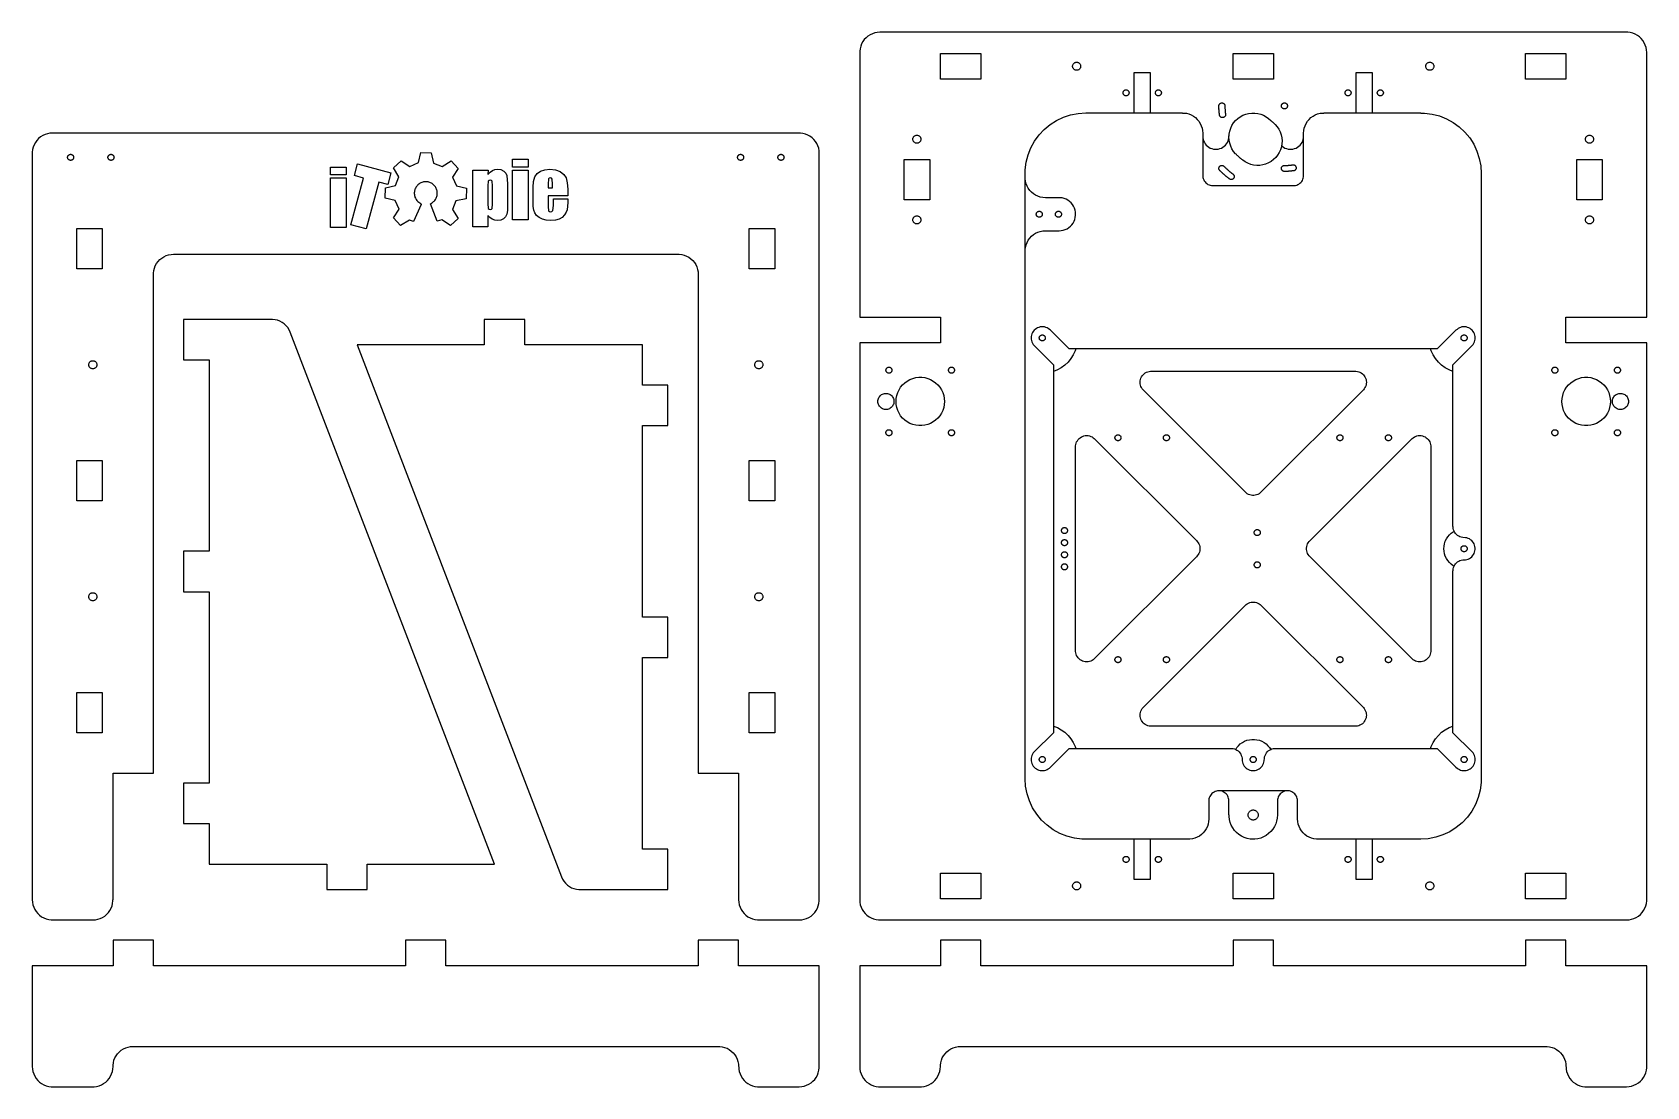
# Model space of a CAD drawing. Header units: millimetres. Extents: x -400 to 400, y 10 to 533.
import ezdxf

# ---------------------------------------------------------------- set-up
doc = ezdxf.new("R2010")
doc.units = ezdxf.units.MM
doc.layers.add('iTopie_plates_layer_1', color=1, linetype='Continuous')
doc.layers.add('iTopie_plates_layer_2', color=2, linetype='Continuous')

msp = doc.modelspace()

# ---------------------------------------------------------------- linework, layer by layer
at = {"layer": 'iTopie_plates_layer_1'}
for points in [[(391.253, 92.7788), (392.487, 93.0141), (392.487, 93.0141), (393.681, 93.4022), (393.681, 93.4022), (394.818, 93.9369), (394.818, 93.9369), (395.878, 94.6098), (395.878, 94.6098), (396.845, 95.4103), (396.845, 95.4103), (397.705, 96.3257), (397.705, 96.3257), (398.443, 97.3417), (398.443, 97.3417), (399.048, 98.4422), (399.048, 98.4422), (399.511, 99.6098), (399.511, 99.6098), (399.823, 100.826), (399.823, 100.826), (399.98, 102.072), (399.98, 102.072), (399.98, 102.7), (399.98, 102.7), (400, 102.7), (400, 102.7), (400, 378.7), (400, 378.7), (360, 378.7), (360, 378.7), (360, 391.4), (360, 391.4), (400, 391.4), (400, 391.4), (400, 522.7), (400, 522.7), (399.921, 523.953), (399.921, 523.953), (399.686, 525.187), (399.686, 525.187), (399.298, 526.381), (399.298, 526.381), (398.763, 527.518), (398.763, 527.518), (398.09, 528.578), (398.09, 528.578), (397.29, 529.545), (397.29, 529.545), (396.374, 530.405), (396.374, 530.405), (395.358, 531.143), (395.358, 531.143), (394.258, 531.748), (394.258, 531.748), (393.09, 532.211), (393.09, 532.211), (391.874, 532.523), (391.874, 532.523), (390.628, 532.68), (390.628, 532.68), (390, 532.68), (390, 532.68), (390, 532.7), (390, 532.7), (20, 532.7), (20, 532.7), (18.7467, 532.621), (18.7467, 532.621), (17.5131, 532.386), (17.5131, 532.386), (16.3187, 531.998), (16.3187, 531.998), (15.1824, 531.463), (15.1824, 531.463), (14.1221, 530.79), (14.1221, 530.79), (13.1545, 529.99), (13.1545, 529.99), (12.2949, 529.074), (12.2949, 529.074), (11.5567, 528.058), (11.5567, 528.058), (10.9517, 526.958), (10.9517, 526.958), (10.4894, 525.79), (10.4894, 525.79), (10.1771, 524.574), (10.1771, 524.574), (10.0197, 523.328), (10.0197, 523.328), (10.0197, 522.7), (10.0197, 522.7), (10, 522.7), (10, 522.7), (10, 391.4), (10, 391.4), (50, 391.4), (50, 391.4), (50, 378.7), (50, 378.7), (10, 378.7), (10, 378.7), (10, 102.7), (10, 102.7), (10.0788, 101.447), (10.0788, 101.447), (10.3142, 100.213), (10.3142, 100.213), (10.7022, 99.0187), (10.7022, 99.0187), (11.2369, 97.8824), (11.2369, 97.8824), (11.9098, 96.8221), (11.9098, 96.8221), (12.7103, 95.8545), (12.7103, 95.8545), (13.6257, 94.9949), (13.6257, 94.9949), (14.6417, 94.2567), (14.6417, 94.2567), (15.7422, 93.6517), (15.7422, 93.6517), (16.9098, 93.1894), (16.9098, 93.1894), (18.1262, 92.8771), (18.1262, 92.8771), (19.3721, 92.7197), (19.3721, 92.7197), (20, 92.7197), (20, 92.7197), (20, 92.7), (20, 92.7), (390, 92.7), (390, 92.7), (391.253, 92.7788)], [(50, 509.5), (50, 522.2), (50, 522.2), (70, 522.2), (70, 522.2), (70, 509.5), (70, 509.5), (50, 509.5)], [(195, 509.5), (195, 522.2), (195, 522.2), (215, 522.2), (215, 522.2), (215, 509.5), (215, 509.5), (195, 509.5)], [(340, 509.5), (340, 522.2), (340, 522.2), (360, 522.2), (360, 522.2), (360, 509.5), (360, 509.5), (340, 509.5)], [(117.374, 513.854), (117.125, 513.885), (117.125, 513.885), (116.882, 513.948), (116.882, 513.948), (116.648, 514.04), (116.648, 514.04), (116.428, 514.161), (116.428, 514.161), (116.225, 514.309), (116.225, 514.309), (116.042, 514.481), (116.042, 514.481), (115.882, 514.674), (115.882, 514.674), (115.747, 514.886), (115.747, 514.886), (115.64, 515.114), (115.64, 515.114), (115.563, 515.353), (115.563, 515.353), (115.516, 515.599), (115.516, 515.599), (115.5, 515.85), (115.5, 515.85), (115.516, 516.101), (115.516, 516.101), (115.563, 516.347), (115.563, 516.347), (115.64, 516.586), (115.64, 516.586), (115.747, 516.813), (115.747, 516.813), (115.882, 517.026), (115.882, 517.026), (116.042, 517.219), (116.042, 517.219), (116.225, 517.391), (116.225, 517.391), (116.428, 517.539), (116.428, 517.539), (116.648, 517.66), (116.648, 517.66), (116.882, 517.752), (116.882, 517.752), (117.125, 517.815), (117.125, 517.815), (117.374, 517.846), (117.374, 517.846), (117.626, 517.846), (117.626, 517.846), (117.875, 517.815), (117.875, 517.815), (118.118, 517.752), (118.118, 517.752), (118.352, 517.66), (118.352, 517.66), (118.572, 517.539), (118.572, 517.539), (118.775, 517.391), (118.775, 517.391), (118.958, 517.219), (118.958, 517.219), (119.118, 517.026), (119.118, 517.026), (119.253, 516.813), (119.253, 516.813), (119.36, 516.586), (119.36, 516.586), (119.437, 516.347), (119.437, 516.347), (119.484, 516.101), (119.484, 516.101), (119.5, 515.85), (119.5, 515.85), (119.484, 515.599), (119.484, 515.599), (119.437, 515.353), (119.437, 515.353), (119.36, 515.114), (119.36, 515.114), (119.253, 514.886), (119.253, 514.886), (119.118, 514.674), (119.118, 514.674), (118.958, 514.481), (118.958, 514.481), (118.775, 514.309), (118.775, 514.309), (118.572, 514.161), (118.572, 514.161), (118.352, 514.04), (118.352, 514.04), (118.118, 513.948), (118.118, 513.948), (117.875, 513.885), (117.875, 513.885), (117.626, 513.854), (117.626, 513.854), (117.374, 513.854)], [(292.374, 513.854), (292.125, 513.885), (292.125, 513.885), (291.882, 513.948), (291.882, 513.948), (291.648, 514.04), (291.648, 514.04), (291.428, 514.161), (291.428, 514.161), (291.225, 514.309), (291.225, 514.309), (291.042, 514.481), (291.042, 514.481), (290.882, 514.674), (290.882, 514.674), (290.747, 514.886), (290.747, 514.886), (290.64, 515.114), (290.64, 515.114), (290.563, 515.353), (290.563, 515.353), (290.516, 515.599), (290.516, 515.599), (290.5, 515.85), (290.5, 515.85), (290.516, 516.101), (290.516, 516.101), (290.563, 516.347), (290.563, 516.347), (290.64, 516.586), (290.64, 516.586), (290.747, 516.813), (290.747, 516.813), (290.882, 517.026), (290.882, 517.026), (291.042, 517.219), (291.042, 517.219), (291.225, 517.391), (291.225, 517.391), (291.428, 517.539), (291.428, 517.539), (291.648, 517.66), (291.648, 517.66), (291.882, 517.752), (291.882, 517.752), (292.125, 517.815), (292.125, 517.815), (292.374, 517.846), (292.374, 517.846), (292.626, 517.846), (292.626, 517.846), (292.875, 517.815), (292.875, 517.815), (293.118, 517.752), (293.118, 517.752), (293.352, 517.66), (293.352, 517.66), (293.572, 517.539), (293.572, 517.539), (293.775, 517.391), (293.775, 517.391), (293.958, 517.219), (293.958, 517.219), (294.118, 517.026), (294.118, 517.026), (294.253, 516.813), (294.253, 516.813), (294.36, 516.586), (294.36, 516.586), (294.437, 516.347), (294.437, 516.347), (294.484, 516.101), (294.484, 516.101), (294.5, 515.85), (294.5, 515.85), (294.484, 515.599), (294.484, 515.599), (294.437, 515.353), (294.437, 515.353), (294.36, 515.114), (294.36, 515.114), (294.253, 514.886), (294.253, 514.886), (294.118, 514.674), (294.118, 514.674), (293.958, 514.481), (293.958, 514.481), (293.775, 514.309), (293.775, 514.309), (293.572, 514.161), (293.572, 514.161), (293.352, 514.04), (293.352, 514.04), (293.118, 513.948), (293.118, 513.948), (292.875, 513.885), (292.875, 513.885), (292.626, 513.854), (292.626, 513.854), (292.374, 513.854)], [(141.906, 501.203), (141.719, 501.227), (141.719, 501.227), (141.536, 501.273), (141.536, 501.273), (141.361, 501.343), (141.361, 501.343), (141.196, 501.434), (141.196, 501.434), (141.044, 501.544), (141.044, 501.544), (140.907, 501.673), (140.907, 501.673), (140.786, 501.818), (140.786, 501.818), (140.686, 501.977), (140.686, 501.977), (140.605, 502.148), (140.605, 502.148), (140.547, 502.327), (140.547, 502.327), (140.512, 502.512), (140.512, 502.512), (140.5, 502.7), (140.5, 502.7), (140.512, 502.888), (140.512, 502.888), (140.547, 503.073), (140.547, 503.073), (140.605, 503.252), (140.605, 503.252), (140.686, 503.423), (140.686, 503.423), (140.786, 503.582), (140.786, 503.582), (140.907, 503.727), (140.907, 503.727), (141.044, 503.856), (141.044, 503.856), (141.196, 503.966), (141.196, 503.966), (141.361, 504.057), (141.361, 504.057), (141.536, 504.127), (141.536, 504.127), (141.719, 504.173), (141.719, 504.173), (141.906, 504.197), (141.906, 504.197), (142.094, 504.197), (142.094, 504.197), (142.281, 504.173), (142.281, 504.173), (142.464, 504.127), (142.464, 504.127), (142.639, 504.057), (142.639, 504.057), (142.804, 503.966), (142.804, 503.966), (142.956, 503.856), (142.956, 503.856), (143.093, 503.727), (143.093, 503.727), (143.214, 503.582), (143.214, 503.582), (143.314, 503.423), (143.314, 503.423), (143.395, 503.252), (143.395, 503.252), (143.453, 503.073), (143.453, 503.073), (143.488, 502.888), (143.488, 502.888), (143.5, 502.7), (143.5, 502.7), (143.488, 502.512), (143.488, 502.512), (143.453, 502.327), (143.453, 502.327), (143.395, 502.148), (143.395, 502.148), (143.314, 501.977), (143.314, 501.977), (143.214, 501.818), (143.214, 501.818), (143.093, 501.673), (143.093, 501.673), (142.956, 501.544), (142.956, 501.544), (142.804, 501.434), (142.804, 501.434), (142.639, 501.343), (142.639, 501.343), (142.464, 501.273), (142.464, 501.273), (142.281, 501.227), (142.281, 501.227), (142.094, 501.203), (142.094, 501.203), (141.906, 501.203)], [(157.906, 501.203), (157.719, 501.227), (157.719, 501.227), (157.536, 501.273), (157.536, 501.273), (157.361, 501.343), (157.361, 501.343), (157.196, 501.434), (157.196, 501.434), (157.044, 501.544), (157.044, 501.544), (156.907, 501.673), (156.907, 501.673), (156.786, 501.818), (156.786, 501.818), (156.686, 501.977), (156.686, 501.977), (156.605, 502.148), (156.605, 502.148), (156.547, 502.327), (156.547, 502.327), (156.512, 502.512), (156.512, 502.512), (156.5, 502.7), (156.5, 502.7), (156.512, 502.888), (156.512, 502.888), (156.547, 503.073), (156.547, 503.073), (156.605, 503.252), (156.605, 503.252), (156.686, 503.423), (156.686, 503.423), (156.786, 503.582), (156.786, 503.582), (156.907, 503.727), (156.907, 503.727), (157.044, 503.856), (157.044, 503.856), (157.196, 503.966), (157.196, 503.966), (157.361, 504.057), (157.361, 504.057), (157.536, 504.127), (157.536, 504.127), (157.719, 504.173), (157.719, 504.173), (157.906, 504.197), (157.906, 504.197), (158.094, 504.197), (158.094, 504.197), (158.281, 504.173), (158.281, 504.173), (158.464, 504.127), (158.464, 504.127), (158.639, 504.057), (158.639, 504.057), (158.804, 503.966), (158.804, 503.966), (158.956, 503.856), (158.956, 503.856), (159.093, 503.727), (159.093, 503.727), (159.214, 503.582), (159.214, 503.582), (159.314, 503.423), (159.314, 503.423), (159.395, 503.252), (159.395, 503.252), (159.453, 503.073), (159.453, 503.073), (159.488, 502.888), (159.488, 502.888), (159.5, 502.7), (159.5, 502.7), (159.488, 502.512), (159.488, 502.512), (159.453, 502.327), (159.453, 502.327), (159.395, 502.148), (159.395, 502.148), (159.314, 501.977), (159.314, 501.977), (159.214, 501.818), (159.214, 501.818), (159.093, 501.673), (159.093, 501.673), (158.956, 501.544), (158.956, 501.544), (158.804, 501.434), (158.804, 501.434), (158.639, 501.343), (158.639, 501.343), (158.464, 501.273), (158.464, 501.273), (158.281, 501.227), (158.281, 501.227), (158.094, 501.203), (158.094, 501.203), (157.906, 501.203)], [(251.906, 501.203), (251.719, 501.227), (251.719, 501.227), (251.536, 501.273), (251.536, 501.273), (251.361, 501.343), (251.361, 501.343), (251.196, 501.434), (251.196, 501.434), (251.044, 501.544), (251.044, 501.544), (250.907, 501.673), (250.907, 501.673), (250.786, 501.818), (250.786, 501.818), (250.686, 501.977), (250.686, 501.977), (250.605, 502.148), (250.605, 502.148), (250.547, 502.327), (250.547, 502.327), (250.512, 502.512), (250.512, 502.512), (250.5, 502.7), (250.5, 502.7), (250.512, 502.888), (250.512, 502.888), (250.547, 503.073), (250.547, 503.073), (250.605, 503.252), (250.605, 503.252), (250.686, 503.423), (250.686, 503.423), (250.786, 503.582), (250.786, 503.582), (250.907, 503.727), (250.907, 503.727), (251.044, 503.856), (251.044, 503.856), (251.196, 503.966), (251.196, 503.966), (251.361, 504.057), (251.361, 504.057), (251.536, 504.127), (251.536, 504.127), (251.719, 504.173), (251.719, 504.173), (251.906, 504.197), (251.906, 504.197), (252.094, 504.197), (252.094, 504.197), (252.281, 504.173), (252.281, 504.173), (252.464, 504.127), (252.464, 504.127), (252.639, 504.057), (252.639, 504.057), (252.804, 503.966), (252.804, 503.966), (252.956, 503.856), (252.956, 503.856), (253.093, 503.727), (253.093, 503.727), (253.214, 503.582), (253.214, 503.582), (253.314, 503.423), (253.314, 503.423), (253.395, 503.252), (253.395, 503.252), (253.453, 503.073), (253.453, 503.073), (253.488, 502.888), (253.488, 502.888), (253.5, 502.7), (253.5, 502.7), (253.488, 502.512), (253.488, 502.512), (253.453, 502.327), (253.453, 502.327), (253.395, 502.148), (253.395, 502.148), (253.314, 501.977), (253.314, 501.977), (253.214, 501.818), (253.214, 501.818), (253.093, 501.673), (253.093, 501.673), (252.956, 501.544), (252.956, 501.544), (252.804, 501.434), (252.804, 501.434), (252.639, 501.343), (252.639, 501.343), (252.464, 501.273), (252.464, 501.273), (252.281, 501.227), (252.281, 501.227), (252.094, 501.203), (252.094, 501.203), (251.906, 501.203)], [(267.906, 501.203), (267.719, 501.227), (267.719, 501.227), (267.536, 501.273), (267.536, 501.273), (267.361, 501.343), (267.361, 501.343), (267.196, 501.434), (267.196, 501.434), (267.044, 501.544), (267.044, 501.544), (266.907, 501.673), (266.907, 501.673), (266.786, 501.818), (266.786, 501.818), (266.686, 501.977), (266.686, 501.977), (266.605, 502.148), (266.605, 502.148), (266.547, 502.327), (266.547, 502.327), (266.512, 502.512), (266.512, 502.512), (266.5, 502.7), (266.5, 502.7), (266.512, 502.888), (266.512, 502.888), (266.547, 503.073), (266.547, 503.073), (266.605, 503.252), (266.605, 503.252), (266.686, 503.423), (266.686, 503.423), (266.786, 503.582), (266.786, 503.582), (266.907, 503.727), (266.907, 503.727), (267.044, 503.856), (267.044, 503.856), (267.196, 503.966), (267.196, 503.966), (267.361, 504.057), (267.361, 504.057), (267.536, 504.127), (267.536, 504.127), (267.719, 504.173), (267.719, 504.173), (267.906, 504.197), (267.906, 504.197), (268.094, 504.197), (268.094, 504.197), (268.281, 504.173), (268.281, 504.173), (268.464, 504.127), (268.464, 504.127), (268.639, 504.057), (268.639, 504.057), (268.804, 503.966), (268.804, 503.966), (268.956, 503.856), (268.956, 503.856), (269.093, 503.727), (269.093, 503.727), (269.214, 503.582), (269.214, 503.582), (269.314, 503.423), (269.314, 503.423), (269.395, 503.252), (269.395, 503.252), (269.453, 503.073), (269.453, 503.073), (269.488, 502.888), (269.488, 502.888), (269.5, 502.7), (269.5, 502.7), (269.488, 502.512), (269.488, 502.512), (269.453, 502.327), (269.453, 502.327), (269.395, 502.148), (269.395, 502.148), (269.314, 501.977), (269.314, 501.977), (269.214, 501.818), (269.214, 501.818), (269.093, 501.673), (269.093, 501.673), (268.956, 501.544), (268.956, 501.544), (268.804, 501.434), (268.804, 501.434), (268.639, 501.343), (268.639, 501.343), (268.464, 501.273), (268.464, 501.273), (268.281, 501.227), (268.281, 501.227), (268.094, 501.203), (268.094, 501.203), (267.906, 501.203)], [(189.541, 490.408), (189.358, 490.453), (189.358, 490.453), (189.182, 490.52), (189.182, 490.52), (189.016, 490.608), (189.016, 490.608), (188.862, 490.717), (188.862, 490.717), (188.723, 490.844), (188.723, 490.844), (188.601, 490.987), (188.601, 490.987), (188.497, 491.145), (188.497, 491.145), (188.415, 491.314), (188.415, 491.314), (188.354, 491.492), (188.354, 491.492), (188.316, 491.677), (188.316, 491.677), (188.302, 491.865), (188.302, 491.865), (188.307, 491.962), (188.307, 491.962), (188.277, 492.054), (188.277, 492.054), (188.242, 492.239), (188.242, 492.239), (188.231, 492.427), (188.231, 492.427), (188.238, 492.524), (188.238, 492.524), (188.209, 492.617), (188.209, 492.617), (188.178, 492.803), (188.178, 492.803), (188.17, 492.991), (188.17, 492.991), (188.178, 493.088), (188.178, 493.088), (188.152, 493.181), (188.152, 493.181), (188.124, 493.367), (188.124, 493.367), (188.119, 493.556), (188.119, 493.556), (188.129, 493.652), (188.129, 493.652), (188.104, 493.746), (188.104, 493.746), (188.079, 493.933), (188.079, 493.933), (188.078, 494.121), (188.078, 494.121), (188.089, 494.218), (188.089, 494.218), (188.066, 494.312), (188.066, 494.312), (188.045, 494.499), (188.045, 494.499), (188.047, 494.687), (188.047, 494.687), (188.06, 494.784), (188.06, 494.784), (188.038, 494.878), (188.038, 494.878), (188.02, 495.066), (188.02, 495.066), (188.025, 495.254), (188.025, 495.254), (188.04, 495.35), (188.04, 495.35), (188.02, 495.445), (188.02, 495.445), (188.005, 495.633), (188.005, 495.633), (188.014, 495.821), (188.014, 495.821), (188.03, 495.917), (188.03, 495.917), (188.012, 496.012), (188.012, 496.012), (188, 496.2), (188, 496.2), (188.012, 496.388), (188.012, 496.388), (188.047, 496.573), (188.047, 496.573), (188.105, 496.752), (188.105, 496.752), (188.186, 496.923), (188.186, 496.923), (188.286, 497.082), (188.286, 497.082), (188.407, 497.227), (188.407, 497.227), (188.544, 497.356), (188.544, 497.356), (188.696, 497.466), (188.696, 497.466), (188.861, 497.557), (188.861, 497.557), (189.036, 497.627), (189.036, 497.627), (189.219, 497.673), (189.219, 497.673), (189.406, 497.697), (189.406, 497.697), (189.594, 497.697), (189.594, 497.697), (189.781, 497.673), (189.781, 497.673), (189.964, 497.627), (189.964, 497.627), (190.139, 497.557), (190.139, 497.557), (190.304, 497.466), (190.304, 497.466), (190.456, 497.356), (190.456, 497.356), (190.593, 497.227), (190.593, 497.227), (190.714, 497.082), (190.714, 497.082), (190.814, 496.923), (190.814, 496.923), (190.895, 496.752), (190.895, 496.752), (190.953, 496.573), (190.953, 496.573), (190.988, 496.388), (190.988, 496.388), (191, 496.2), (191, 496.2), (190.988, 496.012), (190.988, 496.012), (190.975, 495.942), (190.975, 495.942), (190.989, 495.873), (190.989, 495.873), (191.005, 495.685), (191.005, 495.685), (190.996, 495.497), (190.996, 495.497), (190.984, 495.427), (190.984, 495.427), (191, 495.358), (191, 495.358), (191.018, 495.17), (191.018, 495.17), (191.013, 494.982), (191.013, 494.982), (191.002, 494.912), (191.002, 494.912), (191.019, 494.843), (191.019, 494.843), (191.04, 494.656), (191.04, 494.656), (191.038, 494.468), (191.038, 494.468), (191.029, 494.397), (191.029, 494.397), (191.047, 494.329), (191.047, 494.329), (191.072, 494.142), (191.072, 494.142), (191.073, 493.954), (191.073, 493.954), (191.065, 493.883), (191.065, 493.883), (191.084, 493.815), (191.084, 493.815), (191.112, 493.629), (191.112, 493.629), (191.117, 493.441), (191.117, 493.441), (191.11, 493.37), (191.11, 493.37), (191.13, 493.302), (191.13, 493.302), (191.162, 493.116), (191.162, 493.116), (191.169, 492.928), (191.169, 492.928), (191.164, 492.858), (191.164, 492.858), (191.185, 492.79), (191.185, 492.79), (191.22, 492.605), (191.22, 492.605), (191.231, 492.417), (191.231, 492.417), (191.226, 492.346), (191.226, 492.346), (191.249, 492.279), (191.249, 492.279), (191.287, 492.094), (191.287, 492.094), (191.302, 491.907), (191.302, 491.907), (191.292, 491.718), (191.292, 491.718), (191.26, 491.533), (191.26, 491.533), (191.204, 491.353), (191.204, 491.353), (191.126, 491.181), (191.126, 491.181), (191.027, 491.021), (191.027, 491.021), (190.909, 490.874), (190.909, 490.874), (190.774, 490.743), (190.774, 490.743), (190.623, 490.63), (190.623, 490.63), (190.459, 490.537), (190.459, 490.537), (190.285, 490.466), (190.285, 490.466), (190.103, 490.416), (190.103, 490.416), (189.917, 490.39), (189.917, 490.39), (189.728, 490.387), (189.728, 490.387), (189.541, 490.408)], [(220.406, 494.703), (220.322, 494.711), (220.322, 494.711), (220.219, 494.727), (220.219, 494.727), (220.188, 494.733), (220.188, 494.733), (220.061, 494.766), (220.061, 494.766), (219.933, 494.811), (219.933, 494.811), (219.861, 494.843), (219.861, 494.843), (219.81, 494.868), (219.81, 494.868), (219.696, 494.934), (219.696, 494.934), (219.585, 495.012), (219.585, 495.012), (219.544, 495.044), (219.544, 495.044), (219.481, 495.099), (219.481, 495.099), (219.407, 495.173), (219.407, 495.173), (219.385, 495.196), (219.385, 495.196), (219.302, 495.297), (219.302, 495.297), (219.225, 495.41), (219.225, 495.41), (219.2, 495.454), (219.2, 495.454), (219.186, 495.477), (219.186, 495.477), (219.159, 495.528), (219.159, 495.528), (219.105, 495.648), (219.105, 495.648), (219.061, 495.776), (219.061, 495.776), (219.047, 495.827), (219.047, 495.827), (219.029, 495.909), (219.029, 495.909), (219.012, 496.012), (219.012, 496.012), (219.008, 496.043), (219.008, 496.043), (219, 496.174), (219, 496.174), (219.004, 496.31), (219.004, 496.31), (219.01, 496.361), (219.01, 496.361), (219.012, 496.388), (219.012, 496.388), (219.02, 496.445), (219.02, 496.445), (219.047, 496.573), (219.047, 496.573), (219.087, 496.703), (219.087, 496.703), (219.105, 496.752), (219.105, 496.752), (219.138, 496.829), (219.138, 496.829), (219.186, 496.923), (219.186, 496.923), (219.201, 496.95), (219.201, 496.95), (219.271, 497.06), (219.271, 497.06), (219.354, 497.168), (219.354, 497.168), (219.407, 497.227), (219.407, 497.227), (219.447, 497.268), (219.447, 497.268), (219.544, 497.356), (219.544, 497.356), (219.653, 497.438), (219.653, 497.438), (219.696, 497.466), (219.696, 497.466), (219.768, 497.509), (219.768, 497.509), (219.861, 497.557), (219.861, 497.557), (219.89, 497.57), (219.89, 497.57), (220.012, 497.618), (220.012, 497.618), (220.142, 497.657), (220.142, 497.657), (220.219, 497.673), (220.219, 497.673), (220.276, 497.683), (220.276, 497.683), (220.406, 497.697), (220.406, 497.697), (220.542, 497.699), (220.542, 497.699), (220.594, 497.697), (220.594, 497.697), (220.678, 497.689), (220.678, 497.689), (220.781, 497.673), (220.781, 497.673), (220.812, 497.667), (220.812, 497.667), (220.939, 497.634), (220.939, 497.634), (221.067, 497.589), (221.067, 497.589), (221.139, 497.557), (221.139, 497.557), (221.19, 497.532), (221.19, 497.532), (221.304, 497.466), (221.304, 497.466), (221.415, 497.388), (221.415, 497.388), (221.456, 497.356), (221.456, 497.356), (221.519, 497.301), (221.519, 497.301), (221.593, 497.227), (221.593, 497.227), (221.615, 497.204), (221.615, 497.204), (221.698, 497.103), (221.698, 497.103), (221.775, 496.99), (221.775, 496.99), (221.814, 496.923), (221.814, 496.923), (221.841, 496.872), (221.841, 496.872), (221.895, 496.752), (221.895, 496.752), (221.939, 496.624), (221.939, 496.624), (221.953, 496.573), (221.953, 496.573), (221.971, 496.491), (221.971, 496.491), (221.988, 496.388), (221.988, 496.388), (221.992, 496.357), (221.992, 496.357), (222, 496.226), (222, 496.226), (221.996, 496.09), (221.996, 496.09), (221.988, 496.012), (221.988, 496.012), (221.98, 495.955), (221.98, 495.955), (221.953, 495.827), (221.953, 495.827), (221.913, 495.697), (221.913, 495.697), (221.895, 495.648), (221.895, 495.648), (221.862, 495.571), (221.862, 495.571), (221.814, 495.477), (221.814, 495.477), (221.799, 495.45), (221.799, 495.45), (221.729, 495.34), (221.729, 495.34), (221.646, 495.232), (221.646, 495.232), (221.593, 495.173), (221.593, 495.173), (221.553, 495.132), (221.553, 495.132), (221.456, 495.044), (221.456, 495.044), (221.347, 494.962), (221.347, 494.962), (221.304, 494.934), (221.304, 494.934), (221.232, 494.891), (221.232, 494.891), (221.139, 494.843), (221.139, 494.843), (221.11, 494.83), (221.11, 494.83), (220.988, 494.782), (220.988, 494.782), (220.858, 494.743), (220.858, 494.743), (220.808, 494.733), (220.808, 494.733), (220.781, 494.727), (220.781, 494.727), (220.724, 494.717), (220.724, 494.717), (220.594, 494.703), (220.594, 494.703), (220.458, 494.701), (220.458, 494.701), (220.406, 494.703)], [(122, 132.7), (122, 132.759), (122, 132.759), (120.116, 132.759), (120.116, 132.759), (116.379, 133.231), (116.379, 133.231), (112.729, 134.168), (112.729, 134.168), (109.227, 135.555), (109.227, 135.555), (105.925, 137.37), (105.925, 137.37), (102.877, 139.585), (102.877, 139.585), (100.131, 142.164), (100.131, 142.164), (97.7295, 145.066), (97.7295, 145.066), (95.7108, 148.247), (95.7108, 148.247), (94.1067, 151.656), (94.1067, 151.656), (92.9425, 155.239), (92.9425, 155.239), (92.2366, 158.94), (92.2366, 158.94), (92, 162.7), (92, 162.7), (92, 424.3), (92, 424.3), (92.0197, 424.3), (92.0197, 424.3), (92.0197, 424.928), (92.0197, 424.928), (92.1771, 426.174), (92.1771, 426.174), (92.4894, 427.39), (92.4894, 427.39), (92.9517, 428.558), (92.9517, 428.558), (93.5567, 429.658), (93.5567, 429.658), (94.2949, 430.674), (94.2949, 430.674), (95.1545, 431.59), (95.1545, 431.59), (96.1221, 432.39), (96.1221, 432.39), (97.1824, 433.063), (97.1824, 433.063), (98.3187, 433.598), (98.3187, 433.598), (99.5131, 433.986), (99.5131, 433.986), (100.747, 434.221), (100.747, 434.221), (102, 434.3), (102, 434.3), (108.8, 434.3), (108.8, 434.3), (109.828, 434.365), (109.828, 434.365), (110.839, 434.558), (110.839, 434.558), (111.819, 434.876), (111.819, 434.876), (112.75, 435.314), (112.75, 435.314), (113.62, 435.866), (113.62, 435.866), (114.413, 436.522), (114.413, 436.522), (115.118, 437.273), (115.118, 437.273), (115.723, 438.106), (115.723, 438.106), (116.22, 439.009), (116.22, 439.009), (116.599, 439.966), (116.599, 439.966), (116.855, 440.963), (116.855, 440.963), (116.984, 441.985), (116.984, 441.985), (116.984, 442.5), (116.984, 442.5), (117, 442.5), (117, 442.5), (116.935, 443.528), (116.935, 443.528), (116.742, 444.539), (116.742, 444.539), (116.424, 445.519), (116.424, 445.519), (115.986, 446.45), (115.986, 446.45), (115.434, 447.32), (115.434, 447.32), (114.778, 448.113), (114.778, 448.113), (114.027, 448.818), (114.027, 448.818), (113.194, 449.423), (113.194, 449.423), (112.291, 449.92), (112.291, 449.92), (111.334, 450.299), (111.334, 450.299), (110.337, 450.555), (110.337, 450.555), (109.315, 450.684), (109.315, 450.684), (108.8, 450.684), (108.8, 450.684), (108.8, 450.7), (108.8, 450.7), (102, 450.7), (102, 450.7), (100.747, 450.779), (100.747, 450.779), (99.5131, 451.014), (99.5131, 451.014), (98.3187, 451.402), (98.3187, 451.402), (97.1824, 451.937), (97.1824, 451.937), (96.1221, 452.61), (96.1221, 452.61), (95.1545, 453.41), (95.1545, 453.41), (94.2949, 454.326), (94.2949, 454.326), (93.5567, 455.342), (93.5567, 455.342), (92.9517, 456.442), (92.9517, 456.442), (92.4894, 457.61), (92.4894, 457.61), (92.1771, 458.826), (92.1771, 458.826), (92.0197, 460.072), (92.0197, 460.072), (92.0197, 460.7), (92.0197, 460.7), (92, 460.7), (92, 460.7), (92, 462.7), (92, 462.7), (92.0592, 462.7), (92.0592, 462.7), (92.0592, 464.584), (92.0592, 464.584), (92.5314, 468.321), (92.5314, 468.321), (93.4683, 471.971), (93.4683, 471.971), (94.8552, 475.473), (94.8552, 475.473), (96.6702, 478.775), (96.6702, 478.775), (98.8846, 481.823), (98.8846, 481.823), (101.464, 484.569), (101.464, 484.569), (104.366, 486.971), (104.366, 486.971), (107.547, 488.989), (107.547, 488.989), (110.956, 490.593), (110.956, 490.593), (114.539, 491.757), (114.539, 491.757), (118.24, 492.463), (118.24, 492.463), (122, 492.7), (122, 492.7), (170, 492.7), (170, 492.7), (170, 492.68), (170, 492.68), (170.628, 492.68), (170.628, 492.68), (171.874, 492.523), (171.874, 492.523), (173.09, 492.211), (173.09, 492.211), (174.258, 491.748), (174.258, 491.748), (175.358, 491.143), (175.358, 491.143), (176.374, 490.405), (176.374, 490.405), (177.29, 489.545), (177.29, 489.545), (178.09, 488.578), (178.09, 488.578), (178.763, 487.518), (178.763, 487.518), (179.298, 486.381), (179.298, 486.381), (179.686, 485.187), (179.686, 485.187), (179.921, 483.953), (179.921, 483.953), (180, 482.7), (180, 482.7), (180, 461.7), (180, 461.7), (180.01, 461.7), (180.01, 461.7), (180.01, 461.386), (180.01, 461.386), (180.089, 460.763), (180.089, 460.763), (180.245, 460.155), (180.245, 460.155), (180.476, 459.571), (180.476, 459.571), (180.778, 459.021), (180.778, 459.021), (181.147, 458.513), (181.147, 458.513), (181.577, 458.055), (181.577, 458.055), (182.061, 457.655), (182.061, 457.655), (182.591, 457.318), (182.591, 457.318), (183.159, 457.051), (183.159, 457.051), (183.757, 456.857), (183.757, 456.857), (184.373, 456.739), (184.373, 456.739), (185, 456.7), (185, 456.7), (225, 456.7), (225, 456.7), (225, 456.71), (225, 456.71), (225.314, 456.71), (225.314, 456.71), (225.937, 456.789), (225.937, 456.789), (226.545, 456.945), (226.545, 456.945), (227.129, 457.176), (227.129, 457.176), (227.679, 457.478), (227.679, 457.478), (228.187, 457.847), (228.187, 457.847), (228.645, 458.277), (228.645, 458.277), (229.045, 458.761), (229.045, 458.761), (229.382, 459.291), (229.382, 459.291), (229.649, 459.859), (229.649, 459.859), (229.843, 460.457), (229.843, 460.457), (229.961, 461.073), (229.961, 461.073), (230, 461.7), (230, 461.7), (230, 482.7), (230, 482.7), (230.079, 483.953), (230.079, 483.953), (230.314, 485.187), (230.314, 485.187), (230.702, 486.381), (230.702, 486.381), (231.237, 487.518), (231.237, 487.518), (231.91, 488.578), (231.91, 488.578), (232.71, 489.545), (232.71, 489.545), (233.626, 490.405), (233.626, 490.405), (234.642, 491.143), (234.642, 491.143), (235.742, 491.748), (235.742, 491.748), (236.91, 492.211), (236.91, 492.211), (238.126, 492.523), (238.126, 492.523), (239.372, 492.68), (239.372, 492.68), (240, 492.68), (240, 492.68), (240, 492.7), (240, 492.7), (288, 492.7), (288, 492.7), (288, 492.641), (288, 492.641), (289.884, 492.641), (289.884, 492.641), (293.621, 492.169), (293.621, 492.169), (297.271, 491.232), (297.271, 491.232), (300.773, 489.845), (300.773, 489.845), (304.075, 488.03), (304.075, 488.03), (307.123, 485.815), (307.123, 485.815), (309.869, 483.236), (309.869, 483.236), (312.271, 480.334), (312.271, 480.334), (314.289, 477.153), (314.289, 477.153), (315.893, 473.744), (315.893, 473.744), (317.057, 470.161), (317.057, 470.161), (317.763, 466.46), (317.763, 466.46), (318, 462.7), (318, 462.7), (318, 162.7), (318, 162.7), (317.941, 162.7), (317.941, 162.7), (317.941, 160.816), (317.941, 160.816), (317.469, 157.079), (317.469, 157.079), (316.532, 153.429), (316.532, 153.429), (315.145, 149.927), (315.145, 149.927), (313.33, 146.625), (313.33, 146.625), (311.115, 143.577), (311.115, 143.577), (308.536, 140.831), (308.536, 140.831), (305.634, 138.429), (305.634, 138.429), (302.453, 136.411), (302.453, 136.411), (299.044, 134.807), (299.044, 134.807), (295.461, 133.642), (295.461, 133.642), (291.76, 132.937), (291.76, 132.937), (288, 132.7), (288, 132.7), (237, 132.7), (237, 132.7), (237, 132.72), (237, 132.72), (236.372, 132.72), (236.372, 132.72), (235.126, 132.877), (235.126, 132.877), (233.91, 133.189), (233.91, 133.189), (232.742, 133.652), (232.742, 133.652), (231.642, 134.257), (231.642, 134.257), (230.626, 134.995), (230.626, 134.995), (229.71, 135.855), (229.71, 135.855), (228.91, 136.822), (228.91, 136.822), (228.237, 137.882), (228.237, 137.882), (227.702, 139.019), (227.702, 139.019), (227.314, 140.213), (227.314, 140.213), (227.079, 141.447), (227.079, 141.447), (227, 142.7), (227, 142.7), (227, 151.7), (227, 151.7), (226.961, 152.327), (226.961, 152.327), (226.843, 152.943), (226.843, 152.943), (226.649, 153.541), (226.649, 153.541), (226.382, 154.109), (226.382, 154.109), (226.045, 154.639), (226.045, 154.639), (225.645, 155.123), (225.645, 155.123), (225.187, 155.553), (225.187, 155.553), (224.679, 155.922), (224.679, 155.922), (224.129, 156.224), (224.129, 156.224), (223.545, 156.455), (223.545, 156.455), (222.937, 156.611), (222.937, 156.611), (222.314, 156.69), (222.314, 156.69), (222, 156.69), (222, 156.69), (222, 156.7), (222, 156.7), (188, 156.7), (188, 156.7), (187.373, 156.661), (187.373, 156.661), (186.757, 156.543), (186.757, 156.543), (186.159, 156.349), (186.159, 156.349), (185.591, 156.082), (185.591, 156.082), (185.061, 155.745), (185.061, 155.745), (184.577, 155.345), (184.577, 155.345), (184.147, 154.887), (184.147, 154.887), (183.778, 154.379), (183.778, 154.379), (183.476, 153.829), (183.476, 153.829), (183.245, 153.245), (183.245, 153.245), (183.089, 152.637), (183.089, 152.637), (183.01, 152.014), (183.01, 152.014), (183.01, 151.7), (183.01, 151.7), (183, 151.7), (183, 151.7), (183, 142.7), (183, 142.7), (182.921, 141.447), (182.921, 141.447), (182.686, 140.213), (182.686, 140.213), (182.298, 139.019), (182.298, 139.019), (181.763, 137.882), (181.763, 137.882), (181.09, 136.822), (181.09, 136.822), (180.29, 135.855), (180.29, 135.855), (179.374, 134.995), (179.374, 134.995), (178.358, 134.257), (178.358, 134.257), (177.258, 133.652), (177.258, 133.652), (176.09, 133.189), (176.09, 133.189), (174.874, 132.877), (174.874, 132.877), (173.628, 132.72), (173.628, 132.72), (173, 132.72), (173, 132.72), (173, 132.7), (173, 132.7), (122, 132.7)], [(205.224, 466.876), (203.76, 467.23), (203.76, 467.23), (202.351, 467.765), (202.351, 467.765), (201.02, 468.473), (201.02, 468.473), (199.789, 469.342), (199.789, 469.342), (199.652, 469.466), (199.652, 469.466), (199.323, 469.707), (199.323, 469.707), (199.189, 469.834), (199.189, 469.834), (198.864, 470.081), (198.864, 470.081), (198.732, 470.21), (198.732, 470.21), (198.412, 470.462), (198.412, 470.462), (198.281, 470.594), (198.281, 470.594), (197.966, 470.852), (197.966, 470.852), (197.838, 470.986), (197.838, 470.986), (197.527, 471.249), (197.527, 471.249), (197.401, 471.385), (197.401, 471.385), (197.095, 471.654), (197.095, 471.654), (196.972, 471.792), (196.972, 471.792), (196.67, 472.066), (196.67, 472.066), (196.55, 472.206), (196.55, 472.206), (196.252, 472.485), (196.252, 472.485), (195.292, 473.647), (195.292, 473.647), (194.484, 474.919), (194.484, 474.919), (193.843, 476.283), (193.843, 476.283), (193.377, 477.716), (193.377, 477.716), (193.095, 479.196), (193.095, 479.196), (193, 480.7), (193, 480.7), (193.095, 482.204), (193.095, 482.204), (193.377, 483.684), (193.377, 483.684), (193.843, 485.117), (193.843, 485.117), (194.484, 486.481), (194.484, 486.481), (195.292, 487.753), (195.292, 487.753), (196.252, 488.915), (196.252, 488.915), (197.351, 489.946), (197.351, 489.946), (198.57, 490.832), (198.57, 490.832), (199.891, 491.558), (199.891, 491.558), (201.292, 492.113), (201.292, 492.113), (202.751, 492.487), (202.751, 492.487), (204.247, 492.676), (204.247, 492.676), (205.753, 492.676), (205.753, 492.676), (207.249, 492.487), (207.249, 492.487), (208.708, 492.113), (208.708, 492.113), (210.109, 491.558), (210.109, 491.558), (211.43, 490.832), (211.43, 490.832), (212.649, 489.946), (212.649, 489.946), (213.748, 488.915), (213.748, 488.915), (213.876, 488.798), (213.876, 488.798), (214.006, 488.683), (214.006, 488.683), (214.138, 488.571), (214.138, 488.571), (214.272, 488.461), (214.272, 488.461), (214.408, 488.354), (214.408, 488.354), (214.546, 488.249), (214.546, 488.249), (214.686, 488.146), (214.686, 488.146), (214.827, 488.046), (214.827, 488.046), (215.94, 487.03), (215.94, 487.03), (216.917, 485.882), (216.917, 485.882), (217.742, 484.621), (217.742, 484.621), (218.403, 483.267), (218.403, 483.267), (218.888, 481.84), (218.888, 481.84), (219.191, 480.364), (219.191, 480.364), (219.307, 478.861), (219.307, 478.861), (219.233, 477.356), (219.233, 477.356), (218.972, 475.872), (218.972, 475.872), (218.526, 474.432), (218.526, 474.432), (217.903, 473.06), (217.903, 473.06), (217.114, 471.776), (217.114, 471.776), (216.17, 470.602), (216.17, 470.602), (215.085, 469.555), (215.085, 469.555), (213.879, 468.653), (213.879, 468.653), (212.568, 467.908), (212.568, 467.908), (211.175, 467.334), (211.175, 467.334), (209.721, 466.939), (209.721, 466.939), (208.229, 466.729), (208.229, 466.729), (206.722, 466.708), (206.722, 466.708), (205.224, 466.876)], [(-368.747, 92.7788), (-367.513, 93.0141), (-367.513, 93.0141), (-366.319, 93.4022), (-366.319, 93.4022), (-365.182, 93.9369), (-365.182, 93.9369), (-364.122, 94.6098), (-364.122, 94.6098), (-363.155, 95.4103), (-363.155, 95.4103), (-362.295, 96.3257), (-362.295, 96.3257), (-361.557, 97.3417), (-361.557, 97.3417), (-360.952, 98.4422), (-360.952, 98.4422), (-360.489, 99.6098), (-360.489, 99.6098), (-360.177, 100.826), (-360.177, 100.826), (-360.02, 102.072), (-360.02, 102.072), (-360.02, 102.7), (-360.02, 102.7), (-360, 102.7), (-360, 102.7), (-360, 165.4), (-360, 165.4), (-340, 165.4), (-340, 165.4), (-340, 412.7), (-340, 412.7), (-339.98, 412.7), (-339.98, 412.7), (-339.98, 413.328), (-339.98, 413.328), (-339.823, 414.574), (-339.823, 414.574), (-339.511, 415.79), (-339.511, 415.79), (-339.048, 416.958), (-339.048, 416.958), (-338.443, 418.058), (-338.443, 418.058), (-337.705, 419.074), (-337.705, 419.074), (-336.845, 419.99), (-336.845, 419.99), (-335.878, 420.79), (-335.878, 420.79), (-334.818, 421.463), (-334.818, 421.463), (-333.681, 421.998), (-333.681, 421.998), (-332.487, 422.386), (-332.487, 422.386), (-331.253, 422.621), (-331.253, 422.621), (-330, 422.7), (-330, 422.7), (-80, 422.7), (-80, 422.7), (-80, 422.68), (-80, 422.68), (-79.3721, 422.68), (-79.3721, 422.68), (-78.1262, 422.523), (-78.1262, 422.523), (-76.9098, 422.211), (-76.9098, 422.211), (-75.7422, 421.748), (-75.7422, 421.748), (-74.6417, 421.143), (-74.6417, 421.143), (-73.6257, 420.405), (-73.6257, 420.405), (-72.7103, 419.545), (-72.7103, 419.545), (-71.9098, 418.578), (-71.9098, 418.578), (-71.2369, 417.518), (-71.2369, 417.518), (-70.7022, 416.381), (-70.7022, 416.381), (-70.3142, 415.187), (-70.3142, 415.187), (-70.0788, 413.953), (-70.0788, 413.953), (-70, 412.7), (-70, 412.7), (-70, 165.4), (-70, 165.4), (-50, 165.4), (-50, 165.4), (-50, 102.7), (-50, 102.7), (-49.9212, 101.447), (-49.9212, 101.447), (-49.6858, 100.213), (-49.6858, 100.213), (-49.2978, 99.0187), (-49.2978, 99.0187), (-48.7631, 97.8824), (-48.7631, 97.8824), (-48.0902, 96.8221), (-48.0902, 96.8221), (-47.2897, 95.8545), (-47.2897, 95.8545), (-46.3743, 94.9949), (-46.3743, 94.9949), (-45.3583, 94.2567), (-45.3583, 94.2567), (-44.2578, 93.6517), (-44.2578, 93.6517), (-43.0902, 93.1894), (-43.0902, 93.1894), (-41.8738, 92.8771), (-41.8738, 92.8771), (-40.6279, 92.7197), (-40.6279, 92.7197), (-40, 92.7197), (-40, 92.7197), (-40, 92.7), (-40, 92.7), (-20, 92.7), (-20, 92.7), (-18.7467, 92.7788), (-18.7467, 92.7788), (-17.5131, 93.0141), (-17.5131, 93.0141), (-16.3187, 93.4022), (-16.3187, 93.4022), (-15.1824, 93.9369), (-15.1824, 93.9369), (-14.1221, 94.6098), (-14.1221, 94.6098), (-13.1545, 95.4103), (-13.1545, 95.4103), (-12.2949, 96.3257), (-12.2949, 96.3257), (-11.5567, 97.3417), (-11.5567, 97.3417), (-10.9517, 98.4422), (-10.9517, 98.4422), (-10.4894, 99.6098), (-10.4894, 99.6098), (-10.1771, 100.826), (-10.1771, 100.826), (-10.0197, 102.072), (-10.0197, 102.072), (-10.0197, 102.7), (-10.0197, 102.7), (-10, 102.7), (-10, 102.7), (-10, 472.7), (-10, 472.7), (-10.0788, 473.953), (-10.0788, 473.953), (-10.3142, 475.187), (-10.3142, 475.187), (-10.7022, 476.381), (-10.7022, 476.381), (-11.2369, 477.518), (-11.2369, 477.518), (-11.9098, 478.578), (-11.9098, 478.578), (-12.7103, 479.545), (-12.7103, 479.545), (-13.6257, 480.405), (-13.6257, 480.405), (-14.6417, 481.143), (-14.6417, 481.143), (-15.7422, 481.748), (-15.7422, 481.748), (-16.9098, 482.211), (-16.9098, 482.211), (-18.1262, 482.523), (-18.1262, 482.523), (-19.3721, 482.68), (-19.3721, 482.68), (-20, 482.68), (-20, 482.68), (-20, 482.7), (-20, 482.7), (-390, 482.7), (-390, 482.7), (-391.253, 482.621), (-391.253, 482.621), (-392.487, 482.386), (-392.487, 482.386), (-393.681, 481.998), (-393.681, 481.998), (-394.818, 481.463), (-394.818, 481.463), (-395.878, 480.79), (-395.878, 480.79), (-396.845, 479.99), (-396.845, 479.99), (-397.705, 479.074), (-397.705, 479.074), (-398.443, 478.058), (-398.443, 478.058), (-399.048, 476.958), (-399.048, 476.958), (-399.511, 475.79), (-399.511, 475.79), (-399.823, 474.574), (-399.823, 474.574), (-399.98, 473.328), (-399.98, 473.328), (-399.98, 472.7), (-399.98, 472.7), (-400, 472.7), (-400, 472.7), (-400, 102.7), (-400, 102.7), (-399.921, 101.447), (-399.921, 101.447), (-399.686, 100.213), (-399.686, 100.213), (-399.298, 99.0187), (-399.298, 99.0187), (-398.763, 97.8824), (-398.763, 97.8824), (-398.09, 96.8221), (-398.09, 96.8221), (-397.29, 95.8545), (-397.29, 95.8545), (-396.374, 94.9949), (-396.374, 94.9949), (-395.358, 94.2567), (-395.358, 94.2567), (-394.258, 93.6517), (-394.258, 93.6517), (-393.09, 93.1894), (-393.09, 93.1894), (-391.874, 92.8771), (-391.874, 92.8771), (-390.628, 92.7197), (-390.628, 92.7197), (-390, 92.7197), (-390, 92.7197), (-390, 92.7), (-390, 92.7), (-370, 92.7), (-370, 92.7), (-368.747, 92.7788)], [(38.2244, 477.704), (37.9752, 477.735), (37.9752, 477.735), (37.732, 477.798), (37.732, 477.798), (37.4984, 477.89), (37.4984, 477.89), (37.2783, 478.011), (37.2783, 478.011), (37.0751, 478.159), (37.0751, 478.159), (36.8921, 478.331), (36.8921, 478.331), (36.732, 478.524), (36.732, 478.524), (36.5974, 478.736), (36.5974, 478.736), (36.4904, 478.964), (36.4904, 478.964), (36.4128, 479.203), (36.4128, 479.203), (36.3658, 479.449), (36.3658, 479.449), (36.35, 479.7), (36.35, 479.7), (36.3658, 479.951), (36.3658, 479.951), (36.4128, 480.197), (36.4128, 480.197), (36.4904, 480.436), (36.4904, 480.436), (36.5974, 480.663), (36.5974, 480.663), (36.732, 480.876), (36.732, 480.876), (36.8921, 481.069), (36.8921, 481.069), (37.0751, 481.241), (37.0751, 481.241), (37.2783, 481.389), (37.2783, 481.389), (37.4984, 481.51), (37.4984, 481.51), (37.732, 481.602), (37.732, 481.602), (37.9752, 481.665), (37.9752, 481.665), (38.2244, 481.696), (38.2244, 481.696), (38.4756, 481.696), (38.4756, 481.696), (38.7248, 481.665), (38.7248, 481.665), (38.968, 481.602), (38.968, 481.602), (39.2016, 481.51), (39.2016, 481.51), (39.4216, 481.389), (39.4216, 481.389), (39.6248, 481.241), (39.6248, 481.241), (39.8079, 481.069), (39.8079, 481.069), (39.968, 480.876), (39.968, 480.876), (40.1026, 480.663), (40.1026, 480.663), (40.2095, 480.436), (40.2095, 480.436), (40.2872, 480.197), (40.2872, 480.197), (40.3342, 479.951), (40.3342, 479.951), (40.35, 479.7), (40.35, 479.7), (40.3342, 479.449), (40.3342, 479.449), (40.2872, 479.203), (40.2872, 479.203), (40.2095, 478.964), (40.2095, 478.964), (40.1026, 478.736), (40.1026, 478.736), (39.968, 478.524), (39.968, 478.524), (39.8079, 478.331), (39.8079, 478.331), (39.6248, 478.159), (39.6248, 478.159), (39.4216, 478.011), (39.4216, 478.011), (39.2016, 477.89), (39.2016, 477.89), (38.968, 477.798), (38.968, 477.798), (38.7248, 477.735), (38.7248, 477.735), (38.4756, 477.704), (38.4756, 477.704), (38.2244, 477.704)], [(371.524, 477.704), (371.275, 477.735), (371.275, 477.735), (371.032, 477.798), (371.032, 477.798), (370.798, 477.89), (370.798, 477.89), (370.578, 478.011), (370.578, 478.011), (370.375, 478.159), (370.375, 478.159), (370.192, 478.331), (370.192, 478.331), (370.032, 478.524), (370.032, 478.524), (369.897, 478.736), (369.897, 478.736), (369.79, 478.964), (369.79, 478.964), (369.713, 479.203), (369.713, 479.203), (369.666, 479.449), (369.666, 479.449), (369.65, 479.7), (369.65, 479.7), (369.666, 479.951), (369.666, 479.951), (369.713, 480.197), (369.713, 480.197), (369.79, 480.436), (369.79, 480.436), (369.897, 480.663), (369.897, 480.663), (370.032, 480.876), (370.032, 480.876), (370.192, 481.069), (370.192, 481.069), (370.375, 481.241), (370.375, 481.241), (370.578, 481.389), (370.578, 481.389), (370.798, 481.51), (370.798, 481.51), (371.032, 481.602), (371.032, 481.602), (371.275, 481.665), (371.275, 481.665), (371.524, 481.696), (371.524, 481.696), (371.776, 481.696), (371.776, 481.696), (372.025, 481.665), (372.025, 481.665), (372.268, 481.602), (372.268, 481.602), (372.502, 481.51), (372.502, 481.51), (372.722, 481.389), (372.722, 481.389), (372.925, 481.241), (372.925, 481.241), (373.108, 481.069), (373.108, 481.069), (373.268, 480.876), (373.268, 480.876), (373.403, 480.663), (373.403, 480.663), (373.51, 480.436), (373.51, 480.436), (373.587, 480.197), (373.587, 480.197), (373.634, 479.951), (373.634, 479.951), (373.65, 479.7), (373.65, 479.7), (373.634, 479.449), (373.634, 479.449), (373.587, 479.203), (373.587, 479.203), (373.51, 478.964), (373.51, 478.964), (373.403, 478.736), (373.403, 478.736), (373.268, 478.524), (373.268, 478.524), (373.108, 478.331), (373.108, 478.331), (372.925, 478.159), (372.925, 478.159), (372.722, 478.011), (372.722, 478.011), (372.502, 477.89), (372.502, 477.89), (372.268, 477.798), (372.268, 477.798), (372.025, 477.735), (372.025, 477.735), (371.776, 477.704), (371.776, 477.704), (371.524, 477.704)], [(-381.094, 469.203), (-381.281, 469.227), (-381.281, 469.227), (-381.464, 469.273), (-381.464, 469.273), (-381.639, 469.343), (-381.639, 469.343), (-381.804, 469.434), (-381.804, 469.434), (-381.956, 469.544), (-381.956, 469.544), (-382.093, 469.673), (-382.093, 469.673), (-382.214, 469.818), (-382.214, 469.818), (-382.314, 469.977), (-382.314, 469.977), (-382.395, 470.148), (-382.395, 470.148), (-382.453, 470.327), (-382.453, 470.327), (-382.488, 470.512), (-382.488, 470.512), (-382.5, 470.7), (-382.5, 470.7), (-382.488, 470.888), (-382.488, 470.888), (-382.453, 471.073), (-382.453, 471.073), (-382.395, 471.252), (-382.395, 471.252), (-382.314, 471.423), (-382.314, 471.423), (-382.214, 471.582), (-382.214, 471.582), (-382.093, 471.727), (-382.093, 471.727), (-381.956, 471.856), (-381.956, 471.856), (-381.804, 471.966), (-381.804, 471.966), (-381.639, 472.057), (-381.639, 472.057), (-381.464, 472.127), (-381.464, 472.127), (-381.281, 472.173), (-381.281, 472.173), (-381.094, 472.197), (-381.094, 472.197), (-380.906, 472.197), (-380.906, 472.197), (-380.719, 472.173), (-380.719, 472.173), (-380.536, 472.127), (-380.536, 472.127), (-380.361, 472.057), (-380.361, 472.057), (-380.196, 471.966), (-380.196, 471.966), (-380.044, 471.856), (-380.044, 471.856), (-379.907, 471.727), (-379.907, 471.727), (-379.786, 471.582), (-379.786, 471.582), (-379.686, 471.423), (-379.686, 471.423), (-379.605, 471.252), (-379.605, 471.252), (-379.547, 471.073), (-379.547, 471.073), (-379.512, 470.888), (-379.512, 470.888), (-379.5, 470.7), (-379.5, 470.7), (-379.512, 470.512), (-379.512, 470.512), (-379.547, 470.327), (-379.547, 470.327), (-379.605, 470.148), (-379.605, 470.148), (-379.686, 469.977), (-379.686, 469.977), (-379.786, 469.818), (-379.786, 469.818), (-379.907, 469.673), (-379.907, 469.673), (-380.044, 469.544), (-380.044, 469.544), (-380.196, 469.434), (-380.196, 469.434), (-380.361, 469.343), (-380.361, 469.343), (-380.536, 469.273), (-380.536, 469.273), (-380.719, 469.227), (-380.719, 469.227), (-380.906, 469.203), (-380.906, 469.203), (-381.094, 469.203)], [(-361.094, 469.203), (-361.281, 469.227), (-361.281, 469.227), (-361.464, 469.273), (-361.464, 469.273), (-361.639, 469.343), (-361.639, 469.343), (-361.804, 469.434), (-361.804, 469.434), (-361.956, 469.544), (-361.956, 469.544), (-362.093, 469.673), (-362.093, 469.673), (-362.214, 469.818), (-362.214, 469.818), (-362.314, 469.977), (-362.314, 469.977), (-362.395, 470.148), (-362.395, 470.148), (-362.453, 470.327), (-362.453, 470.327), (-362.488, 470.512), (-362.488, 470.512), (-362.5, 470.7), (-362.5, 470.7), (-362.488, 470.888), (-362.488, 470.888), (-362.453, 471.073), (-362.453, 471.073), (-362.395, 471.252), (-362.395, 471.252), (-362.314, 471.423), (-362.314, 471.423), (-362.214, 471.582), (-362.214, 471.582), (-362.093, 471.727), (-362.093, 471.727), (-361.956, 471.856), (-361.956, 471.856), (-361.804, 471.966), (-361.804, 471.966), (-361.639, 472.057), (-361.639, 472.057), (-361.464, 472.127), (-361.464, 472.127), (-361.281, 472.173), (-361.281, 472.173), (-361.094, 472.197), (-361.094, 472.197), (-360.906, 472.197), (-360.906, 472.197), (-360.719, 472.173), (-360.719, 472.173), (-360.536, 472.127), (-360.536, 472.127), (-360.361, 472.057), (-360.361, 472.057), (-360.196, 471.966), (-360.196, 471.966), (-360.044, 471.856), (-360.044, 471.856), (-359.907, 471.727), (-359.907, 471.727), (-359.786, 471.582), (-359.786, 471.582), (-359.686, 471.423), (-359.686, 471.423), (-359.605, 471.252), (-359.605, 471.252), (-359.547, 471.073), (-359.547, 471.073), (-359.512, 470.888), (-359.512, 470.888), (-359.5, 470.7), (-359.5, 470.7), (-359.512, 470.512), (-359.512, 470.512), (-359.547, 470.327), (-359.547, 470.327), (-359.605, 470.148), (-359.605, 470.148), (-359.686, 469.977), (-359.686, 469.977), (-359.786, 469.818), (-359.786, 469.818), (-359.907, 469.673), (-359.907, 469.673), (-360.044, 469.544), (-360.044, 469.544), (-360.196, 469.434), (-360.196, 469.434), (-360.361, 469.343), (-360.361, 469.343), (-360.536, 469.273), (-360.536, 469.273), (-360.719, 469.227), (-360.719, 469.227), (-360.906, 469.203), (-360.906, 469.203), (-361.094, 469.203)], [(-49.0942, 469.203), (-49.2811, 469.227), (-49.2811, 469.227), (-49.4635, 469.273), (-49.4635, 469.273), (-49.6387, 469.343), (-49.6387, 469.343), (-49.8037, 469.434), (-49.8037, 469.434), (-49.9561, 469.544), (-49.9561, 469.544), (-50.0934, 469.673), (-50.0934, 469.673), (-50.2135, 469.818), (-50.2135, 469.818), (-50.3145, 469.977), (-50.3145, 469.977), (-50.3947, 470.148), (-50.3947, 470.148), (-50.4529, 470.327), (-50.4529, 470.327), (-50.4882, 470.512), (-50.4882, 470.512), (-50.5, 470.7), (-50.5, 470.7), (-50.4882, 470.888), (-50.4882, 470.888), (-50.4529, 471.073), (-50.4529, 471.073), (-50.3947, 471.252), (-50.3947, 471.252), (-50.3145, 471.423), (-50.3145, 471.423), (-50.2135, 471.582), (-50.2135, 471.582), (-50.0934, 471.727), (-50.0934, 471.727), (-49.9561, 471.856), (-49.9561, 471.856), (-49.8037, 471.966), (-49.8037, 471.966), (-49.6387, 472.057), (-49.6387, 472.057), (-49.4635, 472.127), (-49.4635, 472.127), (-49.2811, 472.173), (-49.2811, 472.173), (-49.0942, 472.197), (-49.0942, 472.197), (-48.9058, 472.197), (-48.9058, 472.197), (-48.7189, 472.173), (-48.7189, 472.173), (-48.5365, 472.127), (-48.5365, 472.127), (-48.3613, 472.057), (-48.3613, 472.057), (-48.1963, 471.966), (-48.1963, 471.966), (-48.0439, 471.856), (-48.0439, 471.856), (-47.9066, 471.727), (-47.9066, 471.727), (-47.7865, 471.582), (-47.7865, 471.582), (-47.6855, 471.423), (-47.6855, 471.423), (-47.6053, 471.252), (-47.6053, 471.252), (-47.5471, 471.073), (-47.5471, 471.073), (-47.5118, 470.888), (-47.5118, 470.888), (-47.5, 470.7), (-47.5, 470.7), (-47.5118, 470.512), (-47.5118, 470.512), (-47.5471, 470.327), (-47.5471, 470.327), (-47.6053, 470.148), (-47.6053, 470.148), (-47.6855, 469.977), (-47.6855, 469.977), (-47.7865, 469.818), (-47.7865, 469.818), (-47.9066, 469.673), (-47.9066, 469.673), (-48.0439, 469.544), (-48.0439, 469.544), (-48.1963, 469.434), (-48.1963, 469.434), (-48.3613, 469.343), (-48.3613, 469.343), (-48.5365, 469.273), (-48.5365, 469.273), (-48.7189, 469.227), (-48.7189, 469.227), (-48.9058, 469.203), (-48.9058, 469.203), (-49.0942, 469.203)], [(-29.0942, 469.203), (-29.2811, 469.227), (-29.2811, 469.227), (-29.4635, 469.273), (-29.4635, 469.273), (-29.6387, 469.343), (-29.6387, 469.343), (-29.8037, 469.434), (-29.8037, 469.434), (-29.9561, 469.544), (-29.9561, 469.544), (-30.0935, 469.673), (-30.0935, 469.673), (-30.2135, 469.818), (-30.2135, 469.818), (-30.3145, 469.977), (-30.3145, 469.977), (-30.3947, 470.148), (-30.3947, 470.148), (-30.4529, 470.327), (-30.4529, 470.327), (-30.4882, 470.512), (-30.4882, 470.512), (-30.5, 470.7), (-30.5, 470.7), (-30.4882, 470.888), (-30.4882, 470.888), (-30.4529, 471.073), (-30.4529, 471.073), (-30.3947, 471.252), (-30.3947, 471.252), (-30.3145, 471.423), (-30.3145, 471.423), (-30.2135, 471.582), (-30.2135, 471.582), (-30.0935, 471.727), (-30.0935, 471.727), (-29.9561, 471.856), (-29.9561, 471.856), (-29.8037, 471.966), (-29.8037, 471.966), (-29.6387, 472.057), (-29.6387, 472.057), (-29.4635, 472.127), (-29.4635, 472.127), (-29.2811, 472.173), (-29.2811, 472.173), (-29.0942, 472.197), (-29.0942, 472.197), (-28.9058, 472.197), (-28.9058, 472.197), (-28.7189, 472.173), (-28.7189, 472.173), (-28.5365, 472.127), (-28.5365, 472.127), (-28.3613, 472.057), (-28.3613, 472.057), (-28.1963, 471.966), (-28.1963, 471.966), (-28.0439, 471.856), (-28.0439, 471.856), (-27.9066, 471.727), (-27.9066, 471.727), (-27.7865, 471.582), (-27.7865, 471.582), (-27.6855, 471.423), (-27.6855, 471.423), (-27.6053, 471.252), (-27.6053, 471.252), (-27.5471, 471.073), (-27.5471, 471.073), (-27.5118, 470.888), (-27.5118, 470.888), (-27.5, 470.7), (-27.5, 470.7), (-27.5118, 470.512), (-27.5118, 470.512), (-27.5471, 470.327), (-27.5471, 470.327), (-27.6053, 470.148), (-27.6053, 470.148), (-27.6855, 469.977), (-27.6855, 469.977), (-27.7865, 469.818), (-27.7865, 469.818), (-27.9066, 469.673), (-27.9066, 469.673), (-28.0439, 469.544), (-28.0439, 469.544), (-28.1963, 469.434), (-28.1963, 469.434), (-28.3613, 469.343), (-28.3613, 469.343), (-28.5365, 469.273), (-28.5365, 469.273), (-28.7189, 469.227), (-28.7189, 469.227), (-28.9058, 469.203), (-28.9058, 469.203), (-29.0942, 469.203)], [(32, 449.7), (32, 469.7), (32, 469.7), (44.7, 469.7), (44.7, 469.7), (44.7, 449.7), (44.7, 449.7), (32, 449.7)], [(193.856, 459.71), (193.673, 459.754), (193.673, 459.754), (193.496, 459.821), (193.496, 459.821), (193.33, 459.91), (193.33, 459.91), (193.176, 460.018), (193.176, 460.018), (193.037, 460.145), (193.037, 460.145), (192.928, 460.273), (192.928, 460.273), (192.866, 460.298), (192.866, 460.298), (192.701, 460.389), (192.701, 460.389), (192.549, 460.501), (192.549, 460.501), (192.412, 460.63), (192.412, 460.63), (192.306, 460.76), (192.306, 460.76), (192.243, 460.786), (192.243, 460.786), (192.08, 460.88), (192.08, 460.88), (191.93, 460.994), (191.93, 460.994), (191.796, 461.126), (191.796, 461.126), (191.691, 461.257), (191.691, 461.257), (191.63, 461.284), (191.63, 461.284), (191.468, 461.381), (191.468, 461.381), (191.32, 461.498), (191.32, 461.498), (191.188, 461.632), (191.188, 461.632), (191.086, 461.765), (191.086, 461.765), (191.025, 461.794), (191.025, 461.794), (190.865, 461.893), (190.865, 461.893), (190.719, 462.012), (190.719, 462.012), (190.589, 462.149), (190.589, 462.149), (190.489, 462.284), (190.489, 462.284), (190.429, 462.313), (190.429, 462.313), (190.271, 462.416), (190.271, 462.416), (190.127, 462.537), (190.127, 462.537), (189.999, 462.676), (189.999, 462.676), (189.902, 462.813), (189.902, 462.813), (189.842, 462.843), (189.842, 462.843), (189.686, 462.949), (189.686, 462.949), (189.544, 463.073), (189.544, 463.073), (189.419, 463.214), (189.419, 463.214), (189.324, 463.352), (189.324, 463.352), (189.264, 463.383), (189.264, 463.383), (189.11, 463.491), (189.11, 463.491), (188.97, 463.618), (188.97, 463.618), (188.848, 463.761), (188.848, 463.761), (188.756, 463.901), (188.756, 463.901), (188.696, 463.934), (188.696, 463.934), (188.544, 464.044), (188.544, 464.044), (188.407, 464.173), (188.407, 464.173), (188.286, 464.318), (188.286, 464.318), (188.186, 464.477), (188.186, 464.477), (188.105, 464.648), (188.105, 464.648), (188.047, 464.827), (188.047, 464.827), (188.012, 465.012), (188.012, 465.012), (188, 465.2), (188, 465.2), (188.012, 465.388), (188.012, 465.388), (188.047, 465.573), (188.047, 465.573), (188.105, 465.752), (188.105, 465.752), (188.186, 465.923), (188.186, 465.923), (188.286, 466.082), (188.286, 466.082), (188.407, 466.227), (188.407, 466.227), (188.544, 466.356), (188.544, 466.356), (188.696, 466.466), (188.696, 466.466), (188.861, 466.557), (188.861, 466.557), (189.036, 466.627), (189.036, 466.627), (189.219, 466.673), (189.219, 466.673), (189.406, 466.697), (189.406, 466.697), (189.594, 466.697), (189.594, 466.697), (189.781, 466.673), (189.781, 466.673), (189.964, 466.627), (189.964, 466.627), (190.139, 466.557), (190.139, 466.557), (190.304, 466.466), (190.304, 466.466), (190.456, 466.356), (190.456, 466.356), (190.593, 466.227), (190.593, 466.227), (190.714, 466.082), (190.714, 466.082), (190.788, 465.965), (190.788, 465.965), (190.827, 465.944), (190.827, 465.944), (190.982, 465.836), (190.982, 465.836), (191.121, 465.709), (191.121, 465.709), (191.244, 465.566), (191.244, 465.566), (191.32, 465.451), (191.32, 465.451), (191.36, 465.431), (191.36, 465.431), (191.516, 465.325), (191.516, 465.325), (191.658, 465.201), (191.658, 465.201), (191.783, 465.061), (191.783, 465.061), (191.861, 464.946), (191.861, 464.946), (191.901, 464.927), (191.901, 464.927), (192.059, 464.824), (192.059, 464.824), (192.203, 464.703), (192.203, 464.703), (192.331, 464.564), (192.331, 464.564), (192.411, 464.451), (192.411, 464.451), (192.451, 464.433), (192.451, 464.433), (192.611, 464.333), (192.611, 464.333), (192.757, 464.214), (192.757, 464.214), (192.887, 464.077), (192.887, 464.077), (192.969, 463.966), (192.969, 463.966), (193.01, 463.948), (193.01, 463.948), (193.172, 463.851), (193.172, 463.851), (193.32, 463.734), (193.32, 463.734), (193.452, 463.6), (193.452, 463.6), (193.536, 463.49), (193.536, 463.49), (193.577, 463.473), (193.577, 463.473), (193.74, 463.379), (193.74, 463.379), (193.89, 463.265), (193.89, 463.265), (194.025, 463.133), (194.025, 463.133), (194.111, 463.025), (194.111, 463.025), (194.152, 463.008), (194.152, 463.008), (194.317, 462.917), (194.317, 462.917), (194.469, 462.806), (194.469, 462.806), (194.606, 462.676), (194.606, 462.676), (194.694, 462.569), (194.694, 462.569), (194.736, 462.553), (194.736, 462.553), (194.902, 462.465), (194.902, 462.465), (195.056, 462.356), (195.056, 462.356), (195.195, 462.229), (195.195, 462.229), (195.317, 462.086), (195.317, 462.086), (195.42, 461.928), (195.42, 461.928), (195.503, 461.759), (195.503, 461.759), (195.564, 461.581), (195.564, 461.581), (195.601, 461.396), (195.601, 461.396), (195.616, 461.208), (195.616, 461.208), (195.607, 461.02), (195.607, 461.02), (195.574, 460.835), (195.574, 460.835), (195.518, 460.655), (195.518, 460.655), (195.44, 460.483), (195.44, 460.483), (195.342, 460.323), (195.342, 460.323), (195.224, 460.176), (195.224, 460.176), (195.088, 460.045), (195.088, 460.045), (194.937, 459.932), (194.937, 459.932), (194.774, 459.839), (194.774, 459.839), (194.599, 459.767), (194.599, 459.767), (194.418, 459.718), (194.418, 459.718), (194.231, 459.692), (194.231, 459.692), (194.043, 459.689), (194.043, 459.689), (193.856, 459.71)], [(220.406, 463.703), (220.219, 463.727), (220.219, 463.727), (220.036, 463.773), (220.036, 463.773), (219.861, 463.843), (219.861, 463.843), (219.696, 463.934), (219.696, 463.934), (219.544, 464.044), (219.544, 464.044), (219.407, 464.173), (219.407, 464.173), (219.286, 464.318), (219.286, 464.318), (219.186, 464.477), (219.186, 464.477), (219.105, 464.648), (219.105, 464.648), (219.047, 464.827), (219.047, 464.827), (219.012, 465.012), (219.012, 465.012), (219, 465.2), (219, 465.2), (219.012, 465.388), (219.012, 465.388), (219.047, 465.573), (219.047, 465.573), (219.105, 465.752), (219.105, 465.752), (219.186, 465.923), (219.186, 465.923), (219.286, 466.082), (219.286, 466.082), (219.407, 466.227), (219.407, 466.227), (219.544, 466.356), (219.544, 466.356), (219.696, 466.466), (219.696, 466.466), (219.861, 466.557), (219.861, 466.557), (220.036, 466.627), (220.036, 466.627), (220.219, 466.673), (220.219, 466.673), (220.406, 466.697), (220.406, 466.697), (220.594, 466.697), (220.594, 466.697), (220.758, 466.676), (220.758, 466.676), (220.921, 466.7), (220.921, 466.7), (221.109, 466.703), (221.109, 466.703), (221.273, 466.685), (221.273, 466.685), (221.436, 466.712), (221.436, 466.712), (221.624, 466.718), (221.624, 466.718), (221.788, 466.703), (221.788, 466.703), (221.95, 466.733), (221.95, 466.733), (222.138, 466.742), (222.138, 466.742), (222.302, 466.73), (222.302, 466.73), (222.464, 466.762), (222.464, 466.762), (222.652, 466.775), (222.652, 466.775), (222.816, 466.766), (222.816, 466.766), (222.978, 466.801), (222.978, 466.801), (223.165, 466.818), (223.165, 466.818), (223.33, 466.811), (223.33, 466.811), (223.49, 466.849), (223.49, 466.849), (223.678, 466.869), (223.678, 466.869), (223.842, 466.865), (223.842, 466.865), (224.002, 466.905), (224.002, 466.905), (224.189, 466.928), (224.189, 466.928), (224.354, 466.928), (224.354, 466.928), (224.513, 466.971), (224.513, 466.971), (224.699, 466.997), (224.699, 466.997), (224.888, 467), (224.888, 467), (225.075, 466.979), (225.075, 466.979), (225.258, 466.935), (225.258, 466.935), (225.434, 466.868), (225.434, 466.868), (225.6, 466.779), (225.6, 466.779), (225.754, 466.671), (225.754, 466.671), (225.893, 466.544), (225.893, 466.544), (226.015, 466.4), (226.015, 466.4), (226.119, 466.243), (226.119, 466.243), (226.201, 466.073), (226.201, 466.073), (226.262, 465.895), (226.262, 465.895), (226.3, 465.71), (226.3, 465.71), (226.314, 465.523), (226.314, 465.523), (226.305, 465.334), (226.305, 465.334), (226.272, 465.149), (226.272, 465.149), (226.217, 464.969), (226.217, 464.969), (226.139, 464.798), (226.139, 464.798), (226.04, 464.637), (226.04, 464.637), (225.922, 464.49), (225.922, 464.49), (225.787, 464.359), (225.787, 464.359), (225.636, 464.247), (225.636, 464.247), (225.472, 464.154), (225.472, 464.154), (225.298, 464.082), (225.298, 464.082), (225.116, 464.032), (225.116, 464.032), (224.929, 464.006), (224.929, 464.006), (224.741, 464.003), (224.741, 464.003), (224.554, 463.957), (224.554, 463.957), (224.367, 463.934), (224.367, 463.934), (224.179, 463.934), (224.179, 463.934), (223.991, 463.891), (223.991, 463.891), (223.803, 463.871), (223.803, 463.871), (223.615, 463.875), (223.615, 463.875), (223.426, 463.835), (223.426, 463.835), (223.238, 463.818), (223.238, 463.818), (223.05, 463.826), (223.05, 463.826), (222.861, 463.789), (222.861, 463.789), (222.673, 463.776), (222.673, 463.776), (222.485, 463.786), (222.485, 463.786), (222.295, 463.752), (222.295, 463.752), (222.107, 463.743), (222.107, 463.743), (221.919, 463.756), (221.919, 463.756), (221.728, 463.726), (221.728, 463.726), (221.54, 463.719), (221.54, 463.719), (221.352, 463.737), (221.352, 463.737), (221.161, 463.71), (221.161, 463.71), (220.973, 463.706), (220.973, 463.706), (220.786, 463.727), (220.786, 463.727), (220.594, 463.703), (220.594, 463.703), (220.406, 463.703)], [(365.3, 449.7), (365.3, 469.7), (365.3, 469.7), (378, 469.7), (378, 469.7), (378, 449.7), (378, 449.7), (365.3, 449.7)], [(38.2244, 437.704), (37.9752, 437.735), (37.9752, 437.735), (37.732, 437.798), (37.732, 437.798), (37.4984, 437.89), (37.4984, 437.89), (37.2783, 438.011), (37.2783, 438.011), (37.0751, 438.159), (37.0751, 438.159), (36.8921, 438.331), (36.8921, 438.331), (36.732, 438.524), (36.732, 438.524), (36.5974, 438.736), (36.5974, 438.736), (36.4904, 438.964), (36.4904, 438.964), (36.4128, 439.203), (36.4128, 439.203), (36.3658, 439.449), (36.3658, 439.449), (36.35, 439.7), (36.35, 439.7), (36.3658, 439.951), (36.3658, 439.951), (36.4128, 440.197), (36.4128, 440.197), (36.4904, 440.436), (36.4904, 440.436), (36.5974, 440.664), (36.5974, 440.664), (36.732, 440.876), (36.732, 440.876), (36.8921, 441.069), (36.8921, 441.069), (37.0751, 441.241), (37.0751, 441.241), (37.2783, 441.389), (37.2783, 441.389), (37.4984, 441.51), (37.4984, 441.51), (37.732, 441.602), (37.732, 441.602), (37.9752, 441.665), (37.9752, 441.665), (38.2244, 441.696), (38.2244, 441.696), (38.4756, 441.696), (38.4756, 441.696), (38.7248, 441.665), (38.7248, 441.665), (38.968, 441.602), (38.968, 441.602), (39.2016, 441.51), (39.2016, 441.51), (39.4216, 441.389), (39.4216, 441.389), (39.6248, 441.241), (39.6248, 441.241), (39.8079, 441.069), (39.8079, 441.069), (39.968, 440.876), (39.968, 440.876), (40.1026, 440.664), (40.1026, 440.664), (40.2095, 440.436), (40.2095, 440.436), (40.2872, 440.197), (40.2872, 440.197), (40.3342, 439.951), (40.3342, 439.951), (40.35, 439.7), (40.35, 439.7), (40.3342, 439.449), (40.3342, 439.449), (40.2872, 439.203), (40.2872, 439.203), (40.2095, 438.964), (40.2095, 438.964), (40.1026, 438.736), (40.1026, 438.736), (39.968, 438.524), (39.968, 438.524), (39.8079, 438.331), (39.8079, 438.331), (39.6248, 438.159), (39.6248, 438.159), (39.4216, 438.011), (39.4216, 438.011), (39.2016, 437.89), (39.2016, 437.89), (38.968, 437.798), (38.968, 437.798), (38.7248, 437.735), (38.7248, 437.735), (38.4756, 437.704), (38.4756, 437.704), (38.2244, 437.704)], [(98.9058, 441.003), (98.7189, 441.027), (98.7189, 441.027), (98.5365, 441.073), (98.5365, 441.073), (98.3613, 441.143), (98.3613, 441.143), (98.1963, 441.234), (98.1963, 441.234), (98.0439, 441.344), (98.0439, 441.344), (97.9065, 441.473), (97.9065, 441.473), (97.7865, 441.618), (97.7865, 441.618), (97.6855, 441.777), (97.6855, 441.777), (97.6053, 441.948), (97.6053, 441.948), (97.5471, 442.127), (97.5471, 442.127), (97.5118, 442.312), (97.5118, 442.312), (97.5, 442.5), (97.5, 442.5), (97.5118, 442.688), (97.5118, 442.688), (97.5471, 442.873), (97.5471, 442.873), (97.6053, 443.052), (97.6053, 443.052), (97.6855, 443.223), (97.6855, 443.223), (97.7865, 443.382), (97.7865, 443.382), (97.9065, 443.527), (97.9065, 443.527), (98.0439, 443.656), (98.0439, 443.656), (98.1963, 443.766), (98.1963, 443.766), (98.3613, 443.857), (98.3613, 443.857), (98.5365, 443.927), (98.5365, 443.927), (98.7189, 443.973), (98.7189, 443.973), (98.9058, 443.997), (98.9058, 443.997), (99.0942, 443.997), (99.0942, 443.997), (99.2811, 443.973), (99.2811, 443.973), (99.4635, 443.927), (99.4635, 443.927), (99.6387, 443.857), (99.6387, 443.857), (99.8037, 443.766), (99.8037, 443.766), (99.9561, 443.656), (99.9561, 443.656), (100.093, 443.527), (100.093, 443.527), (100.214, 443.382), (100.214, 443.382), (100.314, 443.223), (100.314, 443.223), (100.395, 443.052), (100.395, 443.052), (100.453, 442.873), (100.453, 442.873), (100.488, 442.688), (100.488, 442.688), (100.5, 442.5), (100.5, 442.5), (100.488, 442.312), (100.488, 442.312), (100.453, 442.127), (100.453, 442.127), (100.395, 441.948), (100.395, 441.948), (100.314, 441.777), (100.314, 441.777), (100.214, 441.618), (100.214, 441.618), (100.093, 441.473), (100.093, 441.473), (99.9561, 441.344), (99.9561, 441.344), (99.8037, 441.234), (99.8037, 441.234), (99.6387, 441.143), (99.6387, 441.143), (99.4635, 441.073), (99.4635, 441.073), (99.2811, 441.027), (99.2811, 441.027), (99.0942, 441.003), (99.0942, 441.003), (98.9058, 441.003)], [(108.406, 441.003), (108.219, 441.027), (108.219, 441.027), (108.036, 441.073), (108.036, 441.073), (107.861, 441.143), (107.861, 441.143), (107.696, 441.234), (107.696, 441.234), (107.544, 441.344), (107.544, 441.344), (107.407, 441.473), (107.407, 441.473), (107.286, 441.618), (107.286, 441.618), (107.186, 441.777), (107.186, 441.777), (107.105, 441.948), (107.105, 441.948), (107.047, 442.127), (107.047, 442.127), (107.012, 442.312), (107.012, 442.312), (107, 442.5), (107, 442.5), (107.012, 442.688), (107.012, 442.688), (107.047, 442.873), (107.047, 442.873), (107.105, 443.052), (107.105, 443.052), (107.186, 443.223), (107.186, 443.223), (107.286, 443.382), (107.286, 443.382), (107.407, 443.527), (107.407, 443.527), (107.544, 443.656), (107.544, 443.656), (107.696, 443.766), (107.696, 443.766), (107.861, 443.857), (107.861, 443.857), (108.036, 443.927), (108.036, 443.927), (108.219, 443.973), (108.219, 443.973), (108.406, 443.997), (108.406, 443.997), (108.594, 443.997), (108.594, 443.997), (108.781, 443.973), (108.781, 443.973), (108.964, 443.927), (108.964, 443.927), (109.139, 443.857), (109.139, 443.857), (109.304, 443.766), (109.304, 443.766), (109.456, 443.656), (109.456, 443.656), (109.593, 443.527), (109.593, 443.527), (109.714, 443.382), (109.714, 443.382), (109.814, 443.223), (109.814, 443.223), (109.895, 443.052), (109.895, 443.052), (109.953, 442.873), (109.953, 442.873), (109.988, 442.688), (109.988, 442.688), (110, 442.5), (110, 442.5), (109.988, 442.312), (109.988, 442.312), (109.953, 442.127), (109.953, 442.127), (109.895, 441.948), (109.895, 441.948), (109.814, 441.777), (109.814, 441.777), (109.714, 441.618), (109.714, 441.618), (109.593, 441.473), (109.593, 441.473), (109.456, 441.344), (109.456, 441.344), (109.304, 441.234), (109.304, 441.234), (109.139, 441.143), (109.139, 441.143), (108.964, 441.073), (108.964, 441.073), (108.781, 441.027), (108.781, 441.027), (108.594, 441.003), (108.594, 441.003), (108.406, 441.003)], [(371.524, 437.704), (371.275, 437.735), (371.275, 437.735), (371.032, 437.798), (371.032, 437.798), (370.798, 437.89), (370.798, 437.89), (370.578, 438.011), (370.578, 438.011), (370.375, 438.159), (370.375, 438.159), (370.192, 438.331), (370.192, 438.331), (370.032, 438.524), (370.032, 438.524), (369.897, 438.736), (369.897, 438.736), (369.79, 438.964), (369.79, 438.964), (369.713, 439.203), (369.713, 439.203), (369.666, 439.449), (369.666, 439.449), (369.65, 439.7), (369.65, 439.7), (369.666, 439.951), (369.666, 439.951), (369.713, 440.197), (369.713, 440.197), (369.79, 440.436), (369.79, 440.436), (369.897, 440.664), (369.897, 440.664), (370.032, 440.876), (370.032, 440.876), (370.192, 441.069), (370.192, 441.069), (370.375, 441.241), (370.375, 441.241), (370.578, 441.389), (370.578, 441.389), (370.798, 441.51), (370.798, 441.51), (371.032, 441.602), (371.032, 441.602), (371.275, 441.665), (371.275, 441.665), (371.524, 441.696), (371.524, 441.696), (371.776, 441.696), (371.776, 441.696), (372.025, 441.665), (372.025, 441.665), (372.268, 441.602), (372.268, 441.602), (372.502, 441.51), (372.502, 441.51), (372.722, 441.389), (372.722, 441.389), (372.925, 441.241), (372.925, 441.241), (373.108, 441.069), (373.108, 441.069), (373.268, 440.876), (373.268, 440.876), (373.403, 440.664), (373.403, 440.664), (373.51, 440.436), (373.51, 440.436), (373.587, 440.197), (373.587, 440.197), (373.634, 439.951), (373.634, 439.951), (373.65, 439.7), (373.65, 439.7), (373.634, 439.449), (373.634, 439.449), (373.587, 439.203), (373.587, 439.203), (373.51, 438.964), (373.51, 438.964), (373.403, 438.736), (373.403, 438.736), (373.268, 438.524), (373.268, 438.524), (373.108, 438.331), (373.108, 438.331), (372.925, 438.159), (372.925, 438.159), (372.722, 438.011), (372.722, 438.011), (372.502, 437.89), (372.502, 437.89), (372.268, 437.798), (372.268, 437.798), (372.025, 437.735), (372.025, 437.735), (371.776, 437.704), (371.776, 437.704), (371.524, 437.704)], [(-378, 415.4), (-378, 435.4), (-378, 435.4), (-365.3, 435.4), (-365.3, 435.4), (-365.3, 415.4), (-365.3, 415.4), (-378, 415.4)], [(-44.7, 415.4), (-44.7, 435.4), (-44.7, 435.4), (-32, 435.4), (-32, 435.4), (-32, 415.4), (-32, 415.4), (-44.7, 415.4)], [(-234, 120.4), (-171, 120.4), (-171, 120.4), (-272.218, 384.081), (-272.218, 384.081), (-272.753, 385.218), (-272.753, 385.218), (-273.426, 386.278), (-273.426, 386.278), (-274.226, 387.245), (-274.226, 387.245), (-275.142, 388.105), (-275.142, 388.105), (-276.158, 388.843), (-276.158, 388.843), (-277.258, 389.448), (-277.258, 389.448), (-278.426, 389.911), (-278.426, 389.911), (-279.642, 390.223), (-279.642, 390.223), (-280.888, 390.38), (-280.888, 390.38), (-302.3, 390.38), (-302.3, 390.38), (-302.3, 390.4), (-302.3, 390.4), (-325, 390.4), (-325, 390.4), (-325, 370.4), (-325, 370.4), (-312.3, 370.4), (-312.3, 370.4), (-312.3, 275.4), (-312.3, 275.4), (-325, 275.4), (-325, 275.4), (-325, 255.4), (-325, 255.4), (-312.3, 255.4), (-312.3, 255.4), (-312.3, 160.4), (-312.3, 160.4), (-325, 160.4), (-325, 160.4), (-325, 140.4), (-325, 140.4), (-312.3, 140.4), (-312.3, 140.4), (-312.3, 120.4), (-312.3, 120.4), (-254, 120.4), (-254, 120.4), (-254, 107.7), (-254, 107.7), (-234, 107.7), (-234, 107.7), (-234, 120.4)], [(-85, 127.7), (-97.7, 127.7), (-97.7, 127.7), (-97.7, 222.7), (-97.7, 222.7), (-85, 222.7), (-85, 222.7), (-85, 242.7), (-85, 242.7), (-97.7, 242.7), (-97.7, 242.7), (-97.7, 337.7), (-97.7, 337.7), (-85, 337.7), (-85, 337.7), (-85, 357.7), (-85, 357.7), (-97.7, 357.7), (-97.7, 357.7), (-97.7, 377.7), (-97.7, 377.7), (-156, 377.7), (-156, 377.7), (-156, 390.4), (-156, 390.4), (-176, 390.4), (-176, 390.4), (-176, 377.7), (-176, 377.7), (-239, 377.7), (-239, 377.7), (-137.782, 114.019), (-137.782, 114.019), (-137.247, 112.882), (-137.247, 112.882), (-136.574, 111.822), (-136.574, 111.822), (-135.774, 110.855), (-135.774, 110.855), (-134.858, 109.995), (-134.858, 109.995), (-133.842, 109.257), (-133.842, 109.257), (-132.742, 108.652), (-132.742, 108.652), (-131.574, 108.189), (-131.574, 108.189), (-130.358, 107.877), (-130.358, 107.877), (-129.112, 107.72), (-129.112, 107.72), (-107.7, 107.72), (-107.7, 107.72), (-107.7, 107.7), (-107.7, 107.7), (-85, 107.7), (-85, 107.7), (-85, 127.7)], [(101.531, 166.797), (102.2, 166.969), (102.2, 166.969), (102.842, 167.223), (102.842, 167.223), (103.447, 167.556), (103.447, 167.556), (104.006, 167.962), (104.006, 167.962), (104.509, 168.435), (104.509, 168.435), (113.774, 177.7), (113.774, 177.7), (194, 177.7), (194, 177.7), (194, 177.689), (194, 177.689), (194.345, 177.689), (194.345, 177.689), (195.031, 177.603), (195.031, 177.603), (195.7, 177.431), (195.7, 177.431), (196.342, 177.177), (196.342, 177.177), (196.947, 176.844), (196.947, 176.844), (197.506, 176.438), (197.506, 176.438), (198.009, 175.965), (198.009, 175.965), (198.45, 175.433), (198.45, 175.433), (198.82, 174.85), (198.82, 174.85), (199.114, 174.225), (199.114, 174.225), (199.327, 173.568), (199.327, 173.568), (199.457, 172.889), (199.457, 172.889), (199.543, 171.511), (199.543, 171.511), (199.673, 170.832), (199.673, 170.832), (199.886, 170.175), (199.886, 170.175), (200.18, 169.55), (200.18, 169.55), (200.55, 168.967), (200.55, 168.967), (200.991, 168.435), (200.991, 168.435), (201.494, 167.962), (201.494, 167.962), (202.053, 167.556), (202.053, 167.556), (202.658, 167.223), (202.658, 167.223), (203.3, 166.969), (203.3, 166.969), (203.969, 166.797), (203.969, 166.797), (204.655, 166.711), (204.655, 166.711), (205.345, 166.711), (205.345, 166.711), (206.031, 166.797), (206.031, 166.797), (206.7, 166.969), (206.7, 166.969), (207.342, 167.223), (207.342, 167.223), (207.947, 167.556), (207.947, 167.556), (208.506, 167.962), (208.506, 167.962), (209.009, 168.435), (209.009, 168.435), (209.45, 168.967), (209.45, 168.967), (209.82, 169.55), (209.82, 169.55), (210.114, 170.175), (210.114, 170.175), (210.327, 170.832), (210.327, 170.832), (210.457, 171.511), (210.457, 171.511), (210.543, 172.889), (210.543, 172.889), (210.673, 173.568), (210.673, 173.568), (210.886, 174.225), (210.886, 174.225), (211.18, 174.85), (211.18, 174.85), (211.55, 175.433), (211.55, 175.433), (211.991, 175.965), (211.991, 175.965), (212.494, 176.438), (212.494, 176.438), (213.053, 176.844), (213.053, 176.844), (213.658, 177.177), (213.658, 177.177), (214.3, 177.431), (214.3, 177.431), (214.969, 177.603), (214.969, 177.603), (215.655, 177.689), (215.655, 177.689), (216, 177.689), (216, 177.689), (216, 177.7), (216, 177.7), (296.226, 177.7), (296.226, 177.7), (305.491, 168.435), (305.491, 168.435), (305.994, 167.962), (305.994, 167.962), (306.553, 167.556), (306.553, 167.556), (307.158, 167.223), (307.158, 167.223), (307.8, 166.969), (307.8, 166.969), (308.469, 166.797), (308.469, 166.797), (309.155, 166.711), (309.155, 166.711), (309.845, 166.711), (309.845, 166.711), (310.531, 166.797), (310.531, 166.797), (311.2, 166.969), (311.2, 166.969), (311.842, 167.223), (311.842, 167.223), (312.447, 167.556), (312.447, 167.556), (313.006, 167.962), (313.006, 167.962), (313.509, 168.435), (313.509, 168.435), (313.95, 168.967), (313.95, 168.967), (314.32, 169.55), (314.32, 169.55), (314.614, 170.175), (314.614, 170.175), (314.827, 170.832), (314.827, 170.832), (314.957, 171.511), (314.957, 171.511), (315, 172.2), (315, 172.2), (314.957, 172.889), (314.957, 172.889), (314.827, 173.568), (314.827, 173.568), (314.614, 174.225), (314.614, 174.225), (314.32, 174.85), (314.32, 174.85), (313.95, 175.433), (313.95, 175.433), (313.509, 175.965), (313.509, 175.965), (304, 185.474), (304, 185.474), (304, 265.7), (304, 265.7), (304.011, 265.7), (304.011, 265.7), (304.011, 266.045), (304.011, 266.045), (304.097, 266.731), (304.097, 266.731), (304.269, 267.4), (304.269, 267.4), (304.523, 268.042), (304.523, 268.042), (304.856, 268.647), (304.856, 268.647), (305.262, 269.206), (305.262, 269.206), (305.735, 269.709), (305.735, 269.709), (306.267, 270.15), (306.267, 270.15), (306.85, 270.52), (306.85, 270.52), (307.475, 270.814), (307.475, 270.814), (308.132, 271.027), (308.132, 271.027), (308.811, 271.157), (308.811, 271.157), (310.189, 271.243), (310.189, 271.243), (310.868, 271.373), (310.868, 271.373), (311.525, 271.586), (311.525, 271.586), (312.15, 271.88), (312.15, 271.88), (312.733, 272.25), (312.733, 272.25), (313.265, 272.691), (313.265, 272.691), (313.738, 273.194), (313.738, 273.194), (314.144, 273.753), (314.144, 273.753), (314.477, 274.358), (314.477, 274.358), (314.731, 275), (314.731, 275), (314.903, 275.669), (314.903, 275.669), (314.989, 276.355), (314.989, 276.355), (314.989, 277.045), (314.989, 277.045), (314.903, 277.731), (314.903, 277.731), (314.731, 278.4), (314.731, 278.4), (314.477, 279.042), (314.477, 279.042), (314.144, 279.647), (314.144, 279.647), (313.738, 280.206), (313.738, 280.206), (313.265, 280.709), (313.265, 280.709), (312.733, 281.15), (312.733, 281.15), (312.15, 281.52), (312.15, 281.52), (311.525, 281.814), (311.525, 281.814), (310.868, 282.027), (310.868, 282.027), (310.189, 282.157), (310.189, 282.157), (308.811, 282.243), (308.811, 282.243), (308.132, 282.373), (308.132, 282.373), (307.475, 282.586), (307.475, 282.586), (306.85, 282.88), (306.85, 282.88), (306.267, 283.25), (306.267, 283.25), (305.735, 283.691), (305.735, 283.691), (305.262, 284.194), (305.262, 284.194), (304.856, 284.753), (304.856, 284.753), (304.523, 285.358), (304.523, 285.358), (304.269, 286), (304.269, 286), (304.097, 286.669), (304.097, 286.669), (304.011, 287.355), (304.011, 287.355), (304.011, 287.7), (304.011, 287.7), (304, 287.7), (304, 287.7), (304, 367.926), (304, 367.926), (313.509, 377.435), (313.509, 377.435), (313.95, 377.967), (313.95, 377.967), (314.32, 378.55), (314.32, 378.55), (314.614, 379.175), (314.614, 379.175), (314.827, 379.832), (314.827, 379.832), (314.957, 380.511), (314.957, 380.511), (315, 381.2), (315, 381.2), (314.957, 381.889), (314.957, 381.889), (314.827, 382.568), (314.827, 382.568), (314.614, 383.225), (314.614, 383.225), (314.32, 383.85), (314.32, 383.85), (313.95, 384.433), (313.95, 384.433), (313.509, 384.965), (313.509, 384.965), (313.006, 385.438), (313.006, 385.438), (312.447, 385.844), (312.447, 385.844), (311.842, 386.177), (311.842, 386.177), (311.2, 386.431), (311.2, 386.431), (310.531, 386.603), (310.531, 386.603), (309.845, 386.689), (309.845, 386.689), (309.155, 386.689), (309.155, 386.689), (308.469, 386.603), (308.469, 386.603), (307.8, 386.431), (307.8, 386.431), (307.158, 386.177), (307.158, 386.177), (306.553, 385.844), (306.553, 385.844), (305.994, 385.438), (305.994, 385.438), (305.491, 384.965), (305.491, 384.965), (296.226, 375.7), (296.226, 375.7), (113.774, 375.7), (113.774, 375.7), (104.509, 384.965), (104.509, 384.965), (104.006, 385.438), (104.006, 385.438), (103.447, 385.844), (103.447, 385.844), (102.842, 386.177), (102.842, 386.177), (102.2, 386.431), (102.2, 386.431), (101.531, 386.603), (101.531, 386.603), (100.845, 386.689), (100.845, 386.689), (100.155, 386.689), (100.155, 386.689), (99.4694, 386.603), (99.4694, 386.603), (98.8004, 386.431), (98.8004, 386.431), (98.1582, 386.177), (98.1582, 386.177), (97.5529, 385.844), (97.5529, 385.844), (96.9942, 385.438), (96.9942, 385.438), (96.4907, 384.965), (96.4907, 384.965), (96.0504, 384.433), (96.0504, 384.433), (95.6803, 383.85), (95.6803, 383.85), (95.3862, 383.225), (95.3862, 383.225), (95.1728, 382.568), (95.1728, 382.568), (95.0434, 381.889), (95.0434, 381.889), (95, 381.2), (95, 381.2), (95.0434, 380.511), (95.0434, 380.511), (95.1728, 379.832), (95.1728, 379.832), (95.3862, 379.175), (95.3862, 379.175), (95.6803, 378.55), (95.6803, 378.55), (96.0504, 377.967), (96.0504, 377.967), (96.4907, 377.435), (96.4907, 377.435), (106, 367.926), (106, 367.926), (106, 185.474), (106, 185.474), (96.4907, 175.965), (96.4907, 175.965), (96.0504, 175.433), (96.0504, 175.433), (95.6803, 174.85), (95.6803, 174.85), (95.3862, 174.225), (95.3862, 174.225), (95.1728, 173.568), (95.1728, 173.568), (95.0434, 172.889), (95.0434, 172.889), (95, 172.2), (95, 172.2), (95.0434, 171.511), (95.0434, 171.511), (95.1728, 170.832), (95.1728, 170.832), (95.3862, 170.175), (95.3862, 170.175), (95.6803, 169.55), (95.6803, 169.55), (96.0504, 168.967), (96.0504, 168.967), (96.4907, 168.435), (96.4907, 168.435), (96.9942, 167.962), (96.9942, 167.962), (97.5529, 167.556), (97.5529, 167.556), (98.1582, 167.223), (98.1582, 167.223), (98.8004, 166.969), (98.8004, 166.969), (99.4694, 166.797), (99.4694, 166.797), (100.155, 166.711), (100.155, 166.711), (100.845, 166.711), (100.845, 166.711), (101.531, 166.797)], [(100.406, 379.703), (100.219, 379.727), (100.219, 379.727), (100.036, 379.773), (100.036, 379.773), (99.8613, 379.843), (99.8613, 379.843), (99.6963, 379.934), (99.6963, 379.934), (99.5439, 380.044), (99.5439, 380.044), (99.4065, 380.173), (99.4065, 380.173), (99.2865, 380.318), (99.2865, 380.318), (99.1855, 380.477), (99.1855, 380.477), (99.1053, 380.648), (99.1053, 380.648), (99.0471, 380.827), (99.0471, 380.827), (99.0118, 381.012), (99.0118, 381.012), (99, 381.2), (99, 381.2), (99.0118, 381.388), (99.0118, 381.388), (99.0471, 381.573), (99.0471, 381.573), (99.1053, 381.752), (99.1053, 381.752), (99.1855, 381.923), (99.1855, 381.923), (99.2865, 382.082), (99.2865, 382.082), (99.4065, 382.227), (99.4065, 382.227), (99.5439, 382.356), (99.5439, 382.356), (99.6963, 382.466), (99.6963, 382.466), (99.8613, 382.557), (99.8613, 382.557), (100.036, 382.627), (100.036, 382.627), (100.219, 382.673), (100.219, 382.673), (100.406, 382.697), (100.406, 382.697), (100.594, 382.697), (100.594, 382.697), (100.781, 382.673), (100.781, 382.673), (100.964, 382.627), (100.964, 382.627), (101.139, 382.557), (101.139, 382.557), (101.304, 382.466), (101.304, 382.466), (101.456, 382.356), (101.456, 382.356), (101.593, 382.227), (101.593, 382.227), (101.714, 382.082), (101.714, 382.082), (101.814, 381.923), (101.814, 381.923), (101.895, 381.752), (101.895, 381.752), (101.953, 381.573), (101.953, 381.573), (101.988, 381.388), (101.988, 381.388), (102, 381.2), (102, 381.2), (101.988, 381.012), (101.988, 381.012), (101.953, 380.827), (101.953, 380.827), (101.895, 380.648), (101.895, 380.648), (101.814, 380.477), (101.814, 380.477), (101.714, 380.318), (101.714, 380.318), (101.593, 380.173), (101.593, 380.173), (101.456, 380.044), (101.456, 380.044), (101.304, 379.934), (101.304, 379.934), (101.139, 379.843), (101.139, 379.843), (100.964, 379.773), (100.964, 379.773), (100.781, 379.727), (100.781, 379.727), (100.594, 379.703), (100.594, 379.703), (100.406, 379.703)], [(309.406, 379.703), (309.219, 379.727), (309.219, 379.727), (309.036, 379.773), (309.036, 379.773), (308.861, 379.843), (308.861, 379.843), (308.696, 379.934), (308.696, 379.934), (308.544, 380.044), (308.544, 380.044), (308.407, 380.173), (308.407, 380.173), (308.286, 380.318), (308.286, 380.318), (308.186, 380.477), (308.186, 380.477), (308.105, 380.648), (308.105, 380.648), (308.047, 380.827), (308.047, 380.827), (308.012, 381.012), (308.012, 381.012), (308, 381.2), (308, 381.2), (308.012, 381.388), (308.012, 381.388), (308.047, 381.573), (308.047, 381.573), (308.105, 381.752), (308.105, 381.752), (308.186, 381.923), (308.186, 381.923), (308.286, 382.082), (308.286, 382.082), (308.407, 382.227), (308.407, 382.227), (308.544, 382.356), (308.544, 382.356), (308.696, 382.466), (308.696, 382.466), (308.861, 382.557), (308.861, 382.557), (309.036, 382.627), (309.036, 382.627), (309.219, 382.673), (309.219, 382.673), (309.406, 382.697), (309.406, 382.697), (309.594, 382.697), (309.594, 382.697), (309.781, 382.673), (309.781, 382.673), (309.964, 382.627), (309.964, 382.627), (310.139, 382.557), (310.139, 382.557), (310.304, 382.466), (310.304, 382.466), (310.456, 382.356), (310.456, 382.356), (310.593, 382.227), (310.593, 382.227), (310.714, 382.082), (310.714, 382.082), (310.814, 381.923), (310.814, 381.923), (310.895, 381.752), (310.895, 381.752), (310.953, 381.573), (310.953, 381.573), (310.988, 381.388), (310.988, 381.388), (311, 381.2), (311, 381.2), (310.988, 381.012), (310.988, 381.012), (310.953, 380.827), (310.953, 380.827), (310.895, 380.648), (310.895, 380.648), (310.814, 380.477), (310.814, 380.477), (310.714, 380.318), (310.714, 380.318), (310.593, 380.173), (310.593, 380.173), (310.456, 380.044), (310.456, 380.044), (310.304, 379.934), (310.304, 379.934), (310.139, 379.843), (310.139, 379.843), (309.964, 379.773), (309.964, 379.773), (309.781, 379.727), (309.781, 379.727), (309.594, 379.703), (309.594, 379.703), (309.406, 379.703)], [(-370.126, 365.904), (-370.375, 365.935), (-370.375, 365.935), (-370.618, 365.998), (-370.618, 365.998), (-370.852, 366.09), (-370.852, 366.09), (-371.072, 366.211), (-371.072, 366.211), (-371.275, 366.359), (-371.275, 366.359), (-371.458, 366.531), (-371.458, 366.531), (-371.618, 366.724), (-371.618, 366.724), (-371.753, 366.936), (-371.753, 366.936), (-371.86, 367.164), (-371.86, 367.164), (-371.937, 367.403), (-371.937, 367.403), (-371.984, 367.649), (-371.984, 367.649), (-372, 367.9), (-372, 367.9), (-371.984, 368.151), (-371.984, 368.151), (-371.937, 368.397), (-371.937, 368.397), (-371.86, 368.636), (-371.86, 368.636), (-371.753, 368.863), (-371.753, 368.863), (-371.618, 369.076), (-371.618, 369.076), (-371.458, 369.269), (-371.458, 369.269), (-371.275, 369.441), (-371.275, 369.441), (-371.072, 369.589), (-371.072, 369.589), (-370.852, 369.71), (-370.852, 369.71), (-370.618, 369.802), (-370.618, 369.802), (-370.375, 369.865), (-370.375, 369.865), (-370.126, 369.896), (-370.126, 369.896), (-369.874, 369.896), (-369.874, 369.896), (-369.625, 369.865), (-369.625, 369.865), (-369.382, 369.802), (-369.382, 369.802), (-369.148, 369.71), (-369.148, 369.71), (-368.928, 369.589), (-368.928, 369.589), (-368.725, 369.441), (-368.725, 369.441), (-368.542, 369.269), (-368.542, 369.269), (-368.382, 369.076), (-368.382, 369.076), (-368.247, 368.863), (-368.247, 368.863), (-368.14, 368.636), (-368.14, 368.636), (-368.063, 368.397), (-368.063, 368.397), (-368.016, 368.151), (-368.016, 368.151), (-368, 367.9), (-368, 367.9), (-368.016, 367.649), (-368.016, 367.649), (-368.063, 367.403), (-368.063, 367.403), (-368.14, 367.164), (-368.14, 367.164), (-368.247, 366.936), (-368.247, 366.936), (-368.382, 366.724), (-368.382, 366.724), (-368.542, 366.531), (-368.542, 366.531), (-368.725, 366.359), (-368.725, 366.359), (-368.928, 366.211), (-368.928, 366.211), (-369.148, 366.09), (-369.148, 366.09), (-369.382, 365.998), (-369.382, 365.998), (-369.625, 365.935), (-369.625, 365.935), (-369.874, 365.904), (-369.874, 365.904), (-370.126, 365.904)], [(-40.1256, 365.904), (-40.3748, 365.935), (-40.3748, 365.935), (-40.618, 365.998), (-40.618, 365.998), (-40.8515, 366.09), (-40.8515, 366.09), (-41.0716, 366.211), (-41.0716, 366.211), (-41.2748, 366.359), (-41.2748, 366.359), (-41.4579, 366.531), (-41.4579, 366.531), (-41.618, 366.724), (-41.618, 366.724), (-41.7526, 366.936), (-41.7526, 366.936), (-41.8595, 367.164), (-41.8595, 367.164), (-41.9372, 367.403), (-41.9372, 367.403), (-41.9842, 367.649), (-41.9842, 367.649), (-42, 367.9), (-42, 367.9), (-41.9842, 368.151), (-41.9842, 368.151), (-41.9372, 368.397), (-41.9372, 368.397), (-41.8595, 368.636), (-41.8595, 368.636), (-41.7526, 368.863), (-41.7526, 368.863), (-41.618, 369.076), (-41.618, 369.076), (-41.4579, 369.269), (-41.4579, 369.269), (-41.2748, 369.441), (-41.2748, 369.441), (-41.0716, 369.589), (-41.0716, 369.589), (-40.8515, 369.71), (-40.8515, 369.71), (-40.618, 369.802), (-40.618, 369.802), (-40.3748, 369.865), (-40.3748, 369.865), (-40.1256, 369.896), (-40.1256, 369.896), (-39.8744, 369.896), (-39.8744, 369.896), (-39.6252, 369.865), (-39.6252, 369.865), (-39.382, 369.802), (-39.382, 369.802), (-39.1485, 369.71), (-39.1485, 369.71), (-38.9284, 369.589), (-38.9284, 369.589), (-38.7252, 369.441), (-38.7252, 369.441), (-38.5421, 369.269), (-38.5421, 369.269), (-38.382, 369.076), (-38.382, 369.076), (-38.2474, 368.863), (-38.2474, 368.863), (-38.1405, 368.636), (-38.1405, 368.636), (-38.0628, 368.397), (-38.0628, 368.397), (-38.0158, 368.151), (-38.0158, 368.151), (-38, 367.9), (-38, 367.9), (-38.0158, 367.649), (-38.0158, 367.649), (-38.0628, 367.403), (-38.0628, 367.403), (-38.1405, 367.164), (-38.1405, 367.164), (-38.2474, 366.936), (-38.2474, 366.936), (-38.382, 366.724), (-38.382, 366.724), (-38.5421, 366.531), (-38.5421, 366.531), (-38.7252, 366.359), (-38.7252, 366.359), (-38.9284, 366.211), (-38.9284, 366.211), (-39.1485, 366.09), (-39.1485, 366.09), (-39.382, 365.998), (-39.382, 365.998), (-39.6252, 365.935), (-39.6252, 365.935), (-39.8744, 365.904), (-39.8744, 365.904), (-40.1256, 365.904)], [(24.4058, 363.703), (24.2189, 363.727), (24.2189, 363.727), (24.0365, 363.773), (24.0365, 363.773), (23.8613, 363.843), (23.8613, 363.843), (23.6963, 363.934), (23.6963, 363.934), (23.5439, 364.044), (23.5439, 364.044), (23.4066, 364.173), (23.4066, 364.173), (23.2865, 364.318), (23.2865, 364.318), (23.1855, 364.477), (23.1855, 364.477), (23.1053, 364.648), (23.1053, 364.648), (23.0471, 364.827), (23.0471, 364.827), (23.0118, 365.012), (23.0118, 365.012), (23, 365.2), (23, 365.2), (23.0118, 365.388), (23.0118, 365.388), (23.0471, 365.573), (23.0471, 365.573), (23.1053, 365.752), (23.1053, 365.752), (23.1855, 365.923), (23.1855, 365.923), (23.2865, 366.082), (23.2865, 366.082), (23.4066, 366.227), (23.4066, 366.227), (23.5439, 366.356), (23.5439, 366.356), (23.6963, 366.466), (23.6963, 366.466), (23.8613, 366.557), (23.8613, 366.557), (24.0365, 366.627), (24.0365, 366.627), (24.2189, 366.673), (24.2189, 366.673), (24.4058, 366.697), (24.4058, 366.697), (24.5942, 366.697), (24.5942, 366.697), (24.7811, 366.673), (24.7811, 366.673), (24.9635, 366.627), (24.9635, 366.627), (25.1387, 366.557), (25.1387, 366.557), (25.3037, 366.466), (25.3037, 366.466), (25.4561, 366.356), (25.4561, 366.356), (25.5934, 366.227), (25.5934, 366.227), (25.7135, 366.082), (25.7135, 366.082), (25.8145, 365.923), (25.8145, 365.923), (25.8947, 365.752), (25.8947, 365.752), (25.9529, 365.573), (25.9529, 365.573), (25.9882, 365.388), (25.9882, 365.388), (26, 365.2), (26, 365.2), (25.9882, 365.012), (25.9882, 365.012), (25.9529, 364.827), (25.9529, 364.827), (25.8947, 364.648), (25.8947, 364.648), (25.8145, 364.477), (25.8145, 364.477), (25.7135, 364.318), (25.7135, 364.318), (25.5934, 364.173), (25.5934, 364.173), (25.4561, 364.044), (25.4561, 364.044), (25.3037, 363.934), (25.3037, 363.934), (25.1387, 363.843), (25.1387, 363.843), (24.9635, 363.773), (24.9635, 363.773), (24.7811, 363.727), (24.7811, 363.727), (24.5942, 363.703), (24.5942, 363.703), (24.4058, 363.703)], [(39.2465, 337.724), (37.7514, 337.913), (37.7514, 337.913), (36.2918, 338.287), (36.2918, 338.287), (34.8907, 338.842), (34.8907, 338.842), (33.5701, 339.568), (33.5701, 339.568), (32.3509, 340.454), (32.3509, 340.454), (31.2524, 341.485), (31.2524, 341.485), (30.2918, 342.647), (30.2918, 342.647), (29.4843, 343.919), (29.4843, 343.919), (28.8427, 345.283), (28.8427, 345.283), (28.377, 346.716), (28.377, 346.716), (28.0946, 348.196), (28.0946, 348.196), (28, 349.7), (28, 349.7), (28.0946, 351.204), (28.0946, 351.204), (28.377, 352.684), (28.377, 352.684), (28.8427, 354.117), (28.8427, 354.117), (29.4843, 355.481), (29.4843, 355.481), (30.2918, 356.753), (30.2918, 356.753), (31.2524, 357.915), (31.2524, 357.915), (32.3509, 358.946), (32.3509, 358.946), (33.5701, 359.832), (33.5701, 359.832), (34.8907, 360.558), (34.8907, 360.558), (36.2918, 361.113), (36.2918, 361.113), (37.7514, 361.487), (37.7514, 361.487), (39.2465, 361.676), (39.2465, 361.676), (40.7535, 361.676), (40.7535, 361.676), (42.2486, 361.487), (42.2486, 361.487), (43.7082, 361.113), (43.7082, 361.113), (45.1093, 360.558), (45.1093, 360.558), (46.4299, 359.832), (46.4299, 359.832), (47.6491, 358.946), (47.6491, 358.946), (48.7476, 357.915), (48.7476, 357.915), (49.7082, 356.753), (49.7082, 356.753), (50.5157, 355.481), (50.5157, 355.481), (51.1573, 354.117), (51.1573, 354.117), (51.623, 352.684), (51.623, 352.684), (51.9054, 351.204), (51.9054, 351.204), (52, 349.7), (52, 349.7), (51.9054, 348.196), (51.9054, 348.196), (51.623, 346.716), (51.623, 346.716), (51.1573, 345.283), (51.1573, 345.283), (50.5157, 343.919), (50.5157, 343.919), (49.7082, 342.647), (49.7082, 342.647), (48.7476, 341.485), (48.7476, 341.485), (47.6491, 340.454), (47.6491, 340.454), (46.4299, 339.568), (46.4299, 339.568), (45.1093, 338.842), (45.1093, 338.842), (43.7082, 338.287), (43.7082, 338.287), (42.2486, 337.913), (42.2486, 337.913), (40.7535, 337.724), (40.7535, 337.724), (39.2465, 337.724)], [(55.4058, 363.703), (55.2189, 363.727), (55.2189, 363.727), (55.0365, 363.773), (55.0365, 363.773), (54.8613, 363.843), (54.8613, 363.843), (54.6963, 363.934), (54.6963, 363.934), (54.5439, 364.044), (54.5439, 364.044), (54.4065, 364.173), (54.4065, 364.173), (54.2865, 364.318), (54.2865, 364.318), (54.1855, 364.477), (54.1855, 364.477), (54.1053, 364.648), (54.1053, 364.648), (54.0471, 364.827), (54.0471, 364.827), (54.0118, 365.012), (54.0118, 365.012), (54, 365.2), (54, 365.2), (54.0118, 365.388), (54.0118, 365.388), (54.0471, 365.573), (54.0471, 365.573), (54.1053, 365.752), (54.1053, 365.752), (54.1855, 365.923), (54.1855, 365.923), (54.2865, 366.082), (54.2865, 366.082), (54.4065, 366.227), (54.4065, 366.227), (54.5439, 366.356), (54.5439, 366.356), (54.6963, 366.466), (54.6963, 366.466), (54.8613, 366.557), (54.8613, 366.557), (55.0365, 366.627), (55.0365, 366.627), (55.2189, 366.673), (55.2189, 366.673), (55.4058, 366.697), (55.4058, 366.697), (55.5942, 366.697), (55.5942, 366.697), (55.7811, 366.673), (55.7811, 366.673), (55.9635, 366.627), (55.9635, 366.627), (56.1387, 366.557), (56.1387, 366.557), (56.3037, 366.466), (56.3037, 366.466), (56.4561, 366.356), (56.4561, 366.356), (56.5934, 366.227), (56.5934, 366.227), (56.7135, 366.082), (56.7135, 366.082), (56.8145, 365.923), (56.8145, 365.923), (56.8947, 365.752), (56.8947, 365.752), (56.9529, 365.573), (56.9529, 365.573), (56.9882, 365.388), (56.9882, 365.388), (57, 365.2), (57, 365.2), (56.9882, 365.012), (56.9882, 365.012), (56.9529, 364.827), (56.9529, 364.827), (56.8947, 364.648), (56.8947, 364.648), (56.8145, 364.477), (56.8145, 364.477), (56.7135, 364.318), (56.7135, 364.318), (56.5934, 364.173), (56.5934, 364.173), (56.4561, 364.044), (56.4561, 364.044), (56.3037, 363.934), (56.3037, 363.934), (56.1387, 363.843), (56.1387, 363.843), (55.9635, 363.773), (55.9635, 363.773), (55.7811, 363.727), (55.7811, 363.727), (55.5942, 363.703), (55.5942, 363.703), (55.4058, 363.703)], [(204.655, 303.131), (203.969, 303.218), (203.969, 303.218), (203.3, 303.39), (203.3, 303.39), (202.658, 303.644), (202.658, 303.644), (202.053, 303.977), (202.053, 303.977), (201.494, 304.383), (201.494, 304.383), (200.991, 304.855), (200.991, 304.855), (150.411, 355.435), (150.411, 355.435), (149.971, 355.967), (149.971, 355.967), (149.601, 356.55), (149.601, 356.55), (149.307, 357.175), (149.307, 357.175), (149.093, 357.832), (149.093, 357.832), (148.964, 358.511), (148.964, 358.511), (148.92, 359.2), (148.92, 359.2), (148.964, 359.889), (148.964, 359.889), (149.093, 360.568), (149.093, 360.568), (149.307, 361.225), (149.307, 361.225), (149.601, 361.85), (149.601, 361.85), (149.971, 362.433), (149.971, 362.433), (150.411, 362.965), (150.411, 362.965), (150.914, 363.438), (150.914, 363.438), (151.473, 363.844), (151.473, 363.844), (152.079, 364.177), (152.079, 364.177), (152.721, 364.431), (152.721, 364.431), (153.39, 364.603), (153.39, 364.603), (154.075, 364.689), (154.075, 364.689), (255.925, 364.689), (255.925, 364.689), (256.61, 364.603), (256.61, 364.603), (257.279, 364.431), (257.279, 364.431), (257.921, 364.177), (257.921, 364.177), (258.527, 363.844), (258.527, 363.844), (259.086, 363.438), (259.086, 363.438), (259.589, 362.965), (259.589, 362.965), (260.029, 362.433), (260.029, 362.433), (260.399, 361.85), (260.399, 361.85), (260.693, 361.225), (260.693, 361.225), (260.907, 360.568), (260.907, 360.568), (261.036, 359.889), (261.036, 359.889), (261.08, 359.2), (261.08, 359.2), (261.036, 358.511), (261.036, 358.511), (260.907, 357.832), (260.907, 357.832), (260.693, 357.175), (260.693, 357.175), (260.399, 356.55), (260.399, 356.55), (260.029, 355.967), (260.029, 355.967), (259.589, 355.435), (259.589, 355.435), (209.009, 304.855), (209.009, 304.855), (208.506, 304.383), (208.506, 304.383), (207.947, 303.977), (207.947, 303.977), (207.342, 303.644), (207.342, 303.644), (206.7, 303.39), (206.7, 303.39), (206.031, 303.218), (206.031, 303.218), (205.345, 303.131), (205.345, 303.131), (204.655, 303.131)], [(354.406, 363.703), (354.219, 363.727), (354.219, 363.727), (354.036, 363.773), (354.036, 363.773), (353.861, 363.843), (353.861, 363.843), (353.696, 363.934), (353.696, 363.934), (353.544, 364.044), (353.544, 364.044), (353.407, 364.173), (353.407, 364.173), (353.286, 364.318), (353.286, 364.318), (353.186, 364.477), (353.186, 364.477), (353.105, 364.648), (353.105, 364.648), (353.047, 364.827), (353.047, 364.827), (353.012, 365.012), (353.012, 365.012), (353, 365.2), (353, 365.2), (353.012, 365.388), (353.012, 365.388), (353.047, 365.573), (353.047, 365.573), (353.105, 365.752), (353.105, 365.752), (353.186, 365.923), (353.186, 365.923), (353.286, 366.082), (353.286, 366.082), (353.407, 366.227), (353.407, 366.227), (353.544, 366.356), (353.544, 366.356), (353.696, 366.466), (353.696, 366.466), (353.861, 366.557), (353.861, 366.557), (354.036, 366.627), (354.036, 366.627), (354.219, 366.673), (354.219, 366.673), (354.406, 366.697), (354.406, 366.697), (354.594, 366.697), (354.594, 366.697), (354.781, 366.673), (354.781, 366.673), (354.964, 366.627), (354.964, 366.627), (355.139, 366.557), (355.139, 366.557), (355.304, 366.466), (355.304, 366.466), (355.456, 366.356), (355.456, 366.356), (355.593, 366.227), (355.593, 366.227), (355.714, 366.082), (355.714, 366.082), (355.814, 365.923), (355.814, 365.923), (355.895, 365.752), (355.895, 365.752), (355.953, 365.573), (355.953, 365.573), (355.988, 365.388), (355.988, 365.388), (356, 365.2), (356, 365.2), (355.988, 365.012), (355.988, 365.012), (355.953, 364.827), (355.953, 364.827), (355.895, 364.648), (355.895, 364.648), (355.814, 364.477), (355.814, 364.477), (355.714, 364.318), (355.714, 364.318), (355.593, 364.173), (355.593, 364.173), (355.456, 364.044), (355.456, 364.044), (355.304, 363.934), (355.304, 363.934), (355.139, 363.843), (355.139, 363.843), (354.964, 363.773), (354.964, 363.773), (354.781, 363.727), (354.781, 363.727), (354.594, 363.703), (354.594, 363.703), (354.406, 363.703)], [(369.247, 337.724), (367.751, 337.913), (367.751, 337.913), (366.292, 338.287), (366.292, 338.287), (364.891, 338.842), (364.891, 338.842), (363.57, 339.568), (363.57, 339.568), (362.351, 340.454), (362.351, 340.454), (361.252, 341.485), (361.252, 341.485), (360.292, 342.647), (360.292, 342.647), (359.484, 343.919), (359.484, 343.919), (358.843, 345.283), (358.843, 345.283), (358.377, 346.716), (358.377, 346.716), (358.095, 348.196), (358.095, 348.196), (358, 349.7), (358, 349.7), (358.095, 351.204), (358.095, 351.204), (358.377, 352.684), (358.377, 352.684), (358.843, 354.117), (358.843, 354.117), (359.484, 355.481), (359.484, 355.481), (360.292, 356.753), (360.292, 356.753), (361.252, 357.915), (361.252, 357.915), (362.351, 358.946), (362.351, 358.946), (363.57, 359.832), (363.57, 359.832), (364.891, 360.558), (364.891, 360.558), (366.292, 361.113), (366.292, 361.113), (367.751, 361.487), (367.751, 361.487), (369.247, 361.676), (369.247, 361.676), (370.753, 361.676), (370.753, 361.676), (372.249, 361.487), (372.249, 361.487), (373.708, 361.113), (373.708, 361.113), (375.109, 360.558), (375.109, 360.558), (376.43, 359.832), (376.43, 359.832), (377.649, 358.946), (377.649, 358.946), (378.748, 357.915), (378.748, 357.915), (379.708, 356.753), (379.708, 356.753), (380.516, 355.481), (380.516, 355.481), (381.157, 354.117), (381.157, 354.117), (381.623, 352.684), (381.623, 352.684), (381.905, 351.204), (381.905, 351.204), (382, 349.7), (382, 349.7), (381.905, 348.196), (381.905, 348.196), (381.623, 346.716), (381.623, 346.716), (381.157, 345.283), (381.157, 345.283), (380.516, 343.919), (380.516, 343.919), (379.708, 342.647), (379.708, 342.647), (378.748, 341.485), (378.748, 341.485), (377.649, 340.454), (377.649, 340.454), (376.43, 339.568), (376.43, 339.568), (375.109, 338.842), (375.109, 338.842), (373.708, 338.287), (373.708, 338.287), (372.249, 337.913), (372.249, 337.913), (370.753, 337.724), (370.753, 337.724), (369.247, 337.724)], [(385.406, 363.703), (385.219, 363.727), (385.219, 363.727), (385.036, 363.773), (385.036, 363.773), (384.861, 363.843), (384.861, 363.843), (384.696, 363.934), (384.696, 363.934), (384.544, 364.044), (384.544, 364.044), (384.407, 364.173), (384.407, 364.173), (384.286, 364.318), (384.286, 364.318), (384.186, 364.477), (384.186, 364.477), (384.105, 364.648), (384.105, 364.648), (384.047, 364.827), (384.047, 364.827), (384.012, 365.012), (384.012, 365.012), (384, 365.2), (384, 365.2), (384.012, 365.388), (384.012, 365.388), (384.047, 365.573), (384.047, 365.573), (384.105, 365.752), (384.105, 365.752), (384.186, 365.923), (384.186, 365.923), (384.286, 366.082), (384.286, 366.082), (384.407, 366.227), (384.407, 366.227), (384.544, 366.356), (384.544, 366.356), (384.696, 366.466), (384.696, 366.466), (384.861, 366.557), (384.861, 366.557), (385.036, 366.627), (385.036, 366.627), (385.219, 366.673), (385.219, 366.673), (385.406, 366.697), (385.406, 366.697), (385.594, 366.697), (385.594, 366.697), (385.781, 366.673), (385.781, 366.673), (385.964, 366.627), (385.964, 366.627), (386.139, 366.557), (386.139, 366.557), (386.304, 366.466), (386.304, 366.466), (386.456, 366.356), (386.456, 366.356), (386.593, 366.227), (386.593, 366.227), (386.714, 366.082), (386.714, 366.082), (386.814, 365.923), (386.814, 365.923), (386.895, 365.752), (386.895, 365.752), (386.953, 365.573), (386.953, 365.573), (386.988, 365.388), (386.988, 365.388), (387, 365.2), (387, 365.2), (386.988, 365.012), (386.988, 365.012), (386.953, 364.827), (386.953, 364.827), (386.895, 364.648), (386.895, 364.648), (386.814, 364.477), (386.814, 364.477), (386.714, 364.318), (386.714, 364.318), (386.593, 364.173), (386.593, 364.173), (386.456, 364.044), (386.456, 364.044), (386.304, 363.934), (386.304, 363.934), (386.139, 363.843), (386.139, 363.843), (385.964, 363.773), (385.964, 363.773), (385.781, 363.727), (385.781, 363.727), (385.594, 363.703), (385.594, 363.703), (385.406, 363.703)], [(22.7488, 345.708), (22.2505, 345.771), (22.2505, 345.771), (21.7639, 345.896), (21.7639, 345.896), (21.2969, 346.081), (21.2969, 346.081), (20.8567, 346.323), (20.8567, 346.323), (20.4503, 346.618), (20.4503, 346.618), (20.0841, 346.962), (20.0841, 346.962), (19.7639, 347.349), (19.7639, 347.349), (19.4948, 347.773), (19.4948, 347.773), (19.2809, 348.228), (19.2809, 348.228), (19.1257, 348.705), (19.1257, 348.705), (19.0316, 349.199), (19.0316, 349.199), (19, 349.7), (19, 349.7), (19.0316, 350.201), (19.0316, 350.201), (19.1257, 350.695), (19.1257, 350.695), (19.2809, 351.172), (19.2809, 351.172), (19.4948, 351.627), (19.4948, 351.627), (19.7639, 352.051), (19.7639, 352.051), (20.0841, 352.438), (20.0841, 352.438), (20.4503, 352.782), (20.4503, 352.782), (20.8567, 353.077), (20.8567, 353.077), (21.2969, 353.319), (21.2969, 353.319), (21.7639, 353.504), (21.7639, 353.504), (22.2505, 353.629), (22.2505, 353.629), (22.7488, 353.692), (22.7488, 353.692), (23.2512, 353.692), (23.2512, 353.692), (23.7495, 353.629), (23.7495, 353.629), (24.2361, 353.504), (24.2361, 353.504), (24.7031, 353.319), (24.7031, 353.319), (25.1433, 353.077), (25.1433, 353.077), (25.5497, 352.782), (25.5497, 352.782), (25.9159, 352.438), (25.9159, 352.438), (26.2361, 352.051), (26.2361, 352.051), (26.5052, 351.627), (26.5052, 351.627), (26.7191, 351.172), (26.7191, 351.172), (26.8743, 350.695), (26.8743, 350.695), (26.9685, 350.201), (26.9685, 350.201), (27, 349.7), (27, 349.7), (26.9685, 349.199), (26.9685, 349.199), (26.8743, 348.705), (26.8743, 348.705), (26.7191, 348.228), (26.7191, 348.228), (26.5052, 347.773), (26.5052, 347.773), (26.2361, 347.349), (26.2361, 347.349), (25.9159, 346.962), (25.9159, 346.962), (25.5497, 346.618), (25.5497, 346.618), (25.1433, 346.323), (25.1433, 346.323), (24.7031, 346.081), (24.7031, 346.081), (24.2361, 345.896), (24.2361, 345.896), (23.7495, 345.771), (23.7495, 345.771), (23.2512, 345.708), (23.2512, 345.708), (22.7488, 345.708)], [(386.749, 345.708), (386.25, 345.771), (386.25, 345.771), (385.764, 345.896), (385.764, 345.896), (385.297, 346.081), (385.297, 346.081), (384.857, 346.323), (384.857, 346.323), (384.45, 346.618), (384.45, 346.618), (384.084, 346.962), (384.084, 346.962), (383.764, 347.349), (383.764, 347.349), (383.495, 347.773), (383.495, 347.773), (383.281, 348.228), (383.281, 348.228), (383.126, 348.705), (383.126, 348.705), (383.032, 349.199), (383.032, 349.199), (383, 349.7), (383, 349.7), (383.032, 350.201), (383.032, 350.201), (383.126, 350.695), (383.126, 350.695), (383.281, 351.172), (383.281, 351.172), (383.495, 351.627), (383.495, 351.627), (383.764, 352.051), (383.764, 352.051), (384.084, 352.438), (384.084, 352.438), (384.45, 352.782), (384.45, 352.782), (384.857, 353.077), (384.857, 353.077), (385.297, 353.319), (385.297, 353.319), (385.764, 353.504), (385.764, 353.504), (386.25, 353.629), (386.25, 353.629), (386.749, 353.692), (386.749, 353.692), (387.251, 353.692), (387.251, 353.692), (387.75, 353.629), (387.75, 353.629), (388.236, 353.504), (388.236, 353.504), (388.703, 353.319), (388.703, 353.319), (389.143, 353.077), (389.143, 353.077), (389.55, 352.782), (389.55, 352.782), (389.916, 352.438), (389.916, 352.438), (390.236, 352.051), (390.236, 352.051), (390.505, 351.627), (390.505, 351.627), (390.719, 351.172), (390.719, 351.172), (390.874, 350.695), (390.874, 350.695), (390.968, 350.201), (390.968, 350.201), (391, 349.7), (391, 349.7), (390.968, 349.199), (390.968, 349.199), (390.874, 348.705), (390.874, 348.705), (390.719, 348.228), (390.719, 348.228), (390.505, 347.773), (390.505, 347.773), (390.236, 347.349), (390.236, 347.349), (389.916, 346.962), (389.916, 346.962), (389.55, 346.618), (389.55, 346.618), (389.143, 346.323), (389.143, 346.323), (388.703, 346.081), (388.703, 346.081), (388.236, 345.896), (388.236, 345.896), (387.75, 345.771), (387.75, 345.771), (387.251, 345.708), (387.251, 345.708), (386.749, 345.708)], [(24.4058, 332.703), (24.2189, 332.727), (24.2189, 332.727), (24.0365, 332.773), (24.0365, 332.773), (23.8613, 332.843), (23.8613, 332.843), (23.6963, 332.934), (23.6963, 332.934), (23.5439, 333.044), (23.5439, 333.044), (23.4066, 333.173), (23.4066, 333.173), (23.2865, 333.318), (23.2865, 333.318), (23.1855, 333.477), (23.1855, 333.477), (23.1053, 333.648), (23.1053, 333.648), (23.0471, 333.827), (23.0471, 333.827), (23.0118, 334.012), (23.0118, 334.012), (23, 334.2), (23, 334.2), (23.0118, 334.388), (23.0118, 334.388), (23.0471, 334.573), (23.0471, 334.573), (23.1053, 334.752), (23.1053, 334.752), (23.1855, 334.923), (23.1855, 334.923), (23.2865, 335.082), (23.2865, 335.082), (23.4066, 335.227), (23.4066, 335.227), (23.5439, 335.356), (23.5439, 335.356), (23.6963, 335.466), (23.6963, 335.466), (23.8613, 335.557), (23.8613, 335.557), (24.0365, 335.627), (24.0365, 335.627), (24.2189, 335.673), (24.2189, 335.673), (24.4058, 335.697), (24.4058, 335.697), (24.5942, 335.697), (24.5942, 335.697), (24.7811, 335.673), (24.7811, 335.673), (24.9635, 335.627), (24.9635, 335.627), (25.1387, 335.557), (25.1387, 335.557), (25.3037, 335.466), (25.3037, 335.466), (25.4561, 335.356), (25.4561, 335.356), (25.5934, 335.227), (25.5934, 335.227), (25.7135, 335.082), (25.7135, 335.082), (25.8145, 334.923), (25.8145, 334.923), (25.8947, 334.752), (25.8947, 334.752), (25.9529, 334.573), (25.9529, 334.573), (25.9882, 334.388), (25.9882, 334.388), (26, 334.2), (26, 334.2), (25.9882, 334.012), (25.9882, 334.012), (25.9529, 333.827), (25.9529, 333.827), (25.8947, 333.648), (25.8947, 333.648), (25.8145, 333.477), (25.8145, 333.477), (25.7135, 333.318), (25.7135, 333.318), (25.5934, 333.173), (25.5934, 333.173), (25.4561, 333.044), (25.4561, 333.044), (25.3037, 332.934), (25.3037, 332.934), (25.1387, 332.843), (25.1387, 332.843), (24.9635, 332.773), (24.9635, 332.773), (24.7811, 332.727), (24.7811, 332.727), (24.5942, 332.703), (24.5942, 332.703), (24.4058, 332.703)], [(55.4058, 332.703), (55.2189, 332.727), (55.2189, 332.727), (55.0365, 332.773), (55.0365, 332.773), (54.8613, 332.843), (54.8613, 332.843), (54.6963, 332.934), (54.6963, 332.934), (54.5439, 333.044), (54.5439, 333.044), (54.4065, 333.173), (54.4065, 333.173), (54.2865, 333.318), (54.2865, 333.318), (54.1855, 333.477), (54.1855, 333.477), (54.1053, 333.648), (54.1053, 333.648), (54.0471, 333.827), (54.0471, 333.827), (54.0118, 334.012), (54.0118, 334.012), (54, 334.2), (54, 334.2), (54.0118, 334.388), (54.0118, 334.388), (54.0471, 334.573), (54.0471, 334.573), (54.1053, 334.752), (54.1053, 334.752), (54.1855, 334.923), (54.1855, 334.923), (54.2865, 335.082), (54.2865, 335.082), (54.4065, 335.227), (54.4065, 335.227), (54.5439, 335.356), (54.5439, 335.356), (54.6963, 335.466), (54.6963, 335.466), (54.8613, 335.557), (54.8613, 335.557), (55.0365, 335.627), (55.0365, 335.627), (55.2189, 335.673), (55.2189, 335.673), (55.4058, 335.697), (55.4058, 335.697), (55.5942, 335.697), (55.5942, 335.697), (55.7811, 335.673), (55.7811, 335.673), (55.9635, 335.627), (55.9635, 335.627), (56.1387, 335.557), (56.1387, 335.557), (56.3037, 335.466), (56.3037, 335.466), (56.4561, 335.356), (56.4561, 335.356), (56.5934, 335.227), (56.5934, 335.227), (56.7135, 335.082), (56.7135, 335.082), (56.8145, 334.923), (56.8145, 334.923), (56.8947, 334.752), (56.8947, 334.752), (56.9529, 334.573), (56.9529, 334.573), (56.9882, 334.388), (56.9882, 334.388), (57, 334.2), (57, 334.2), (56.9882, 334.012), (56.9882, 334.012), (56.9529, 333.827), (56.9529, 333.827), (56.8947, 333.648), (56.8947, 333.648), (56.8145, 333.477), (56.8145, 333.477), (56.7135, 333.318), (56.7135, 333.318), (56.5934, 333.173), (56.5934, 333.173), (56.4561, 333.044), (56.4561, 333.044), (56.3037, 332.934), (56.3037, 332.934), (56.1387, 332.843), (56.1387, 332.843), (55.9635, 332.773), (55.9635, 332.773), (55.7811, 332.727), (55.7811, 332.727), (55.5942, 332.703), (55.5942, 332.703), (55.4058, 332.703)], [(121.811, 220.664), (121.132, 220.793), (121.132, 220.793), (120.475, 221.007), (120.475, 221.007), (119.85, 221.301), (119.85, 221.301), (119.267, 221.671), (119.267, 221.671), (118.735, 222.111), (118.735, 222.111), (118.262, 222.614), (118.262, 222.614), (117.856, 223.173), (117.856, 223.173), (117.523, 223.779), (117.523, 223.779), (117.269, 224.421), (117.269, 224.421), (117.097, 225.09), (117.097, 225.09), (117.011, 225.775), (117.011, 225.775), (117.011, 327.625), (117.011, 327.625), (117.097, 328.31), (117.097, 328.31), (117.269, 328.979), (117.269, 328.979), (117.523, 329.621), (117.523, 329.621), (117.856, 330.227), (117.856, 330.227), (118.262, 330.786), (118.262, 330.786), (118.735, 331.289), (118.735, 331.289), (119.267, 331.729), (119.267, 331.729), (119.85, 332.099), (119.85, 332.099), (120.475, 332.393), (120.475, 332.393), (121.132, 332.607), (121.132, 332.607), (121.811, 332.736), (121.811, 332.736), (122.5, 332.78), (122.5, 332.78), (123.189, 332.736), (123.189, 332.736), (123.868, 332.607), (123.868, 332.607), (124.525, 332.393), (124.525, 332.393), (125.15, 332.099), (125.15, 332.099), (125.733, 331.729), (125.733, 331.729), (126.265, 331.289), (126.265, 331.289), (176.845, 280.709), (176.845, 280.709), (177.317, 280.206), (177.317, 280.206), (177.723, 279.647), (177.723, 279.647), (178.056, 279.042), (178.056, 279.042), (178.31, 278.4), (178.31, 278.4), (178.482, 277.731), (178.482, 277.731), (178.569, 277.045), (178.569, 277.045), (178.569, 276.355), (178.569, 276.355), (178.482, 275.669), (178.482, 275.669), (178.31, 275), (178.31, 275), (178.056, 274.358), (178.056, 274.358), (177.723, 273.753), (177.723, 273.753), (177.317, 273.194), (177.317, 273.194), (176.845, 272.691), (176.845, 272.691), (126.265, 222.111), (126.265, 222.111), (125.733, 221.671), (125.733, 221.671), (125.15, 221.301), (125.15, 221.301), (124.525, 221.007), (124.525, 221.007), (123.868, 220.793), (123.868, 220.793), (123.189, 220.664), (123.189, 220.664), (122.5, 220.62), (122.5, 220.62), (121.811, 220.664)], [(137.906, 330.203), (137.719, 330.227), (137.719, 330.227), (137.536, 330.273), (137.536, 330.273), (137.361, 330.343), (137.361, 330.343), (137.196, 330.434), (137.196, 330.434), (137.044, 330.544), (137.044, 330.544), (136.907, 330.673), (136.907, 330.673), (136.786, 330.818), (136.786, 330.818), (136.686, 330.977), (136.686, 330.977), (136.605, 331.148), (136.605, 331.148), (136.547, 331.327), (136.547, 331.327), (136.512, 331.512), (136.512, 331.512), (136.5, 331.7), (136.5, 331.7), (136.512, 331.888), (136.512, 331.888), (136.547, 332.073), (136.547, 332.073), (136.605, 332.252), (136.605, 332.252), (136.686, 332.423), (136.686, 332.423), (136.786, 332.582), (136.786, 332.582), (136.907, 332.727), (136.907, 332.727), (137.044, 332.856), (137.044, 332.856), (137.196, 332.966), (137.196, 332.966), (137.361, 333.057), (137.361, 333.057), (137.536, 333.127), (137.536, 333.127), (137.719, 333.173), (137.719, 333.173), (137.906, 333.197), (137.906, 333.197), (138.094, 333.197), (138.094, 333.197), (138.281, 333.173), (138.281, 333.173), (138.464, 333.127), (138.464, 333.127), (138.639, 333.057), (138.639, 333.057), (138.804, 332.966), (138.804, 332.966), (138.956, 332.856), (138.956, 332.856), (139.093, 332.727), (139.093, 332.727), (139.214, 332.582), (139.214, 332.582), (139.314, 332.423), (139.314, 332.423), (139.395, 332.252), (139.395, 332.252), (139.453, 332.073), (139.453, 332.073), (139.488, 331.888), (139.488, 331.888), (139.5, 331.7), (139.5, 331.7), (139.488, 331.512), (139.488, 331.512), (139.453, 331.327), (139.453, 331.327), (139.395, 331.148), (139.395, 331.148), (139.314, 330.977), (139.314, 330.977), (139.214, 330.818), (139.214, 330.818), (139.093, 330.673), (139.093, 330.673), (138.956, 330.544), (138.956, 330.544), (138.804, 330.434), (138.804, 330.434), (138.639, 330.343), (138.639, 330.343), (138.464, 330.273), (138.464, 330.273), (138.281, 330.227), (138.281, 330.227), (138.094, 330.203), (138.094, 330.203), (137.906, 330.203)], [(161.906, 330.203), (161.719, 330.227), (161.719, 330.227), (161.536, 330.273), (161.536, 330.273), (161.361, 330.343), (161.361, 330.343), (161.196, 330.434), (161.196, 330.434), (161.044, 330.544), (161.044, 330.544), (160.907, 330.673), (160.907, 330.673), (160.786, 330.818), (160.786, 330.818), (160.686, 330.977), (160.686, 330.977), (160.605, 331.148), (160.605, 331.148), (160.547, 331.327), (160.547, 331.327), (160.512, 331.512), (160.512, 331.512), (160.5, 331.7), (160.5, 331.7), (160.512, 331.888), (160.512, 331.888), (160.547, 332.073), (160.547, 332.073), (160.605, 332.252), (160.605, 332.252), (160.686, 332.423), (160.686, 332.423), (160.786, 332.582), (160.786, 332.582), (160.907, 332.727), (160.907, 332.727), (161.044, 332.856), (161.044, 332.856), (161.196, 332.966), (161.196, 332.966), (161.361, 333.057), (161.361, 333.057), (161.536, 333.127), (161.536, 333.127), (161.719, 333.173), (161.719, 333.173), (161.906, 333.197), (161.906, 333.197), (162.094, 333.197), (162.094, 333.197), (162.281, 333.173), (162.281, 333.173), (162.464, 333.127), (162.464, 333.127), (162.639, 333.057), (162.639, 333.057), (162.804, 332.966), (162.804, 332.966), (162.956, 332.856), (162.956, 332.856), (163.093, 332.727), (163.093, 332.727), (163.214, 332.582), (163.214, 332.582), (163.314, 332.423), (163.314, 332.423), (163.395, 332.252), (163.395, 332.252), (163.453, 332.073), (163.453, 332.073), (163.488, 331.888), (163.488, 331.888), (163.5, 331.7), (163.5, 331.7), (163.488, 331.512), (163.488, 331.512), (163.453, 331.327), (163.453, 331.327), (163.395, 331.148), (163.395, 331.148), (163.314, 330.977), (163.314, 330.977), (163.214, 330.818), (163.214, 330.818), (163.093, 330.673), (163.093, 330.673), (162.956, 330.544), (162.956, 330.544), (162.804, 330.434), (162.804, 330.434), (162.639, 330.343), (162.639, 330.343), (162.464, 330.273), (162.464, 330.273), (162.281, 330.227), (162.281, 330.227), (162.094, 330.203), (162.094, 330.203), (161.906, 330.203)], [(286.811, 220.664), (286.132, 220.793), (286.132, 220.793), (285.475, 221.007), (285.475, 221.007), (284.85, 221.301), (284.85, 221.301), (284.267, 221.671), (284.267, 221.671), (283.735, 222.111), (283.735, 222.111), (233.155, 272.691), (233.155, 272.691), (232.683, 273.194), (232.683, 273.194), (232.277, 273.753), (232.277, 273.753), (231.944, 274.358), (231.944, 274.358), (231.69, 275), (231.69, 275), (231.518, 275.669), (231.518, 275.669), (231.431, 276.355), (231.431, 276.355), (231.431, 277.045), (231.431, 277.045), (231.518, 277.731), (231.518, 277.731), (231.69, 278.4), (231.69, 278.4), (231.944, 279.042), (231.944, 279.042), (232.277, 279.647), (232.277, 279.647), (232.683, 280.206), (232.683, 280.206), (233.155, 280.709), (233.155, 280.709), (283.735, 331.289), (283.735, 331.289), (284.267, 331.729), (284.267, 331.729), (284.85, 332.099), (284.85, 332.099), (285.475, 332.393), (285.475, 332.393), (286.132, 332.607), (286.132, 332.607), (286.811, 332.736), (286.811, 332.736), (287.5, 332.78), (287.5, 332.78), (288.189, 332.736), (288.189, 332.736), (288.868, 332.607), (288.868, 332.607), (289.525, 332.393), (289.525, 332.393), (290.15, 332.099), (290.15, 332.099), (290.733, 331.729), (290.733, 331.729), (291.265, 331.289), (291.265, 331.289), (291.738, 330.786), (291.738, 330.786), (292.144, 330.227), (292.144, 330.227), (292.477, 329.621), (292.477, 329.621), (292.731, 328.979), (292.731, 328.979), (292.903, 328.31), (292.903, 328.31), (292.989, 327.625), (292.989, 327.625), (292.989, 225.775), (292.989, 225.775), (292.903, 225.09), (292.903, 225.09), (292.731, 224.421), (292.731, 224.421), (292.477, 223.779), (292.477, 223.779), (292.144, 223.173), (292.144, 223.173), (291.738, 222.614), (291.738, 222.614), (291.265, 222.111), (291.265, 222.111), (290.733, 221.671), (290.733, 221.671), (290.15, 221.301), (290.15, 221.301), (289.525, 221.007), (289.525, 221.007), (288.868, 220.793), (288.868, 220.793), (288.189, 220.664), (288.189, 220.664), (287.5, 220.62), (287.5, 220.62), (286.811, 220.664)], [(247.906, 330.203), (247.719, 330.227), (247.719, 330.227), (247.536, 330.273), (247.536, 330.273), (247.361, 330.343), (247.361, 330.343), (247.196, 330.434), (247.196, 330.434), (247.044, 330.544), (247.044, 330.544), (246.907, 330.673), (246.907, 330.673), (246.786, 330.818), (246.786, 330.818), (246.686, 330.977), (246.686, 330.977), (246.605, 331.148), (246.605, 331.148), (246.547, 331.327), (246.547, 331.327), (246.512, 331.512), (246.512, 331.512), (246.5, 331.7), (246.5, 331.7), (246.512, 331.888), (246.512, 331.888), (246.547, 332.073), (246.547, 332.073), (246.605, 332.252), (246.605, 332.252), (246.686, 332.423), (246.686, 332.423), (246.786, 332.582), (246.786, 332.582), (246.907, 332.727), (246.907, 332.727), (247.044, 332.856), (247.044, 332.856), (247.196, 332.966), (247.196, 332.966), (247.361, 333.057), (247.361, 333.057), (247.536, 333.127), (247.536, 333.127), (247.719, 333.173), (247.719, 333.173), (247.906, 333.197), (247.906, 333.197), (248.094, 333.197), (248.094, 333.197), (248.281, 333.173), (248.281, 333.173), (248.464, 333.127), (248.464, 333.127), (248.639, 333.057), (248.639, 333.057), (248.804, 332.966), (248.804, 332.966), (248.956, 332.856), (248.956, 332.856), (249.093, 332.727), (249.093, 332.727), (249.214, 332.582), (249.214, 332.582), (249.314, 332.423), (249.314, 332.423), (249.395, 332.252), (249.395, 332.252), (249.453, 332.073), (249.453, 332.073), (249.488, 331.888), (249.488, 331.888), (249.5, 331.7), (249.5, 331.7), (249.488, 331.512), (249.488, 331.512), (249.453, 331.327), (249.453, 331.327), (249.395, 331.148), (249.395, 331.148), (249.314, 330.977), (249.314, 330.977), (249.214, 330.818), (249.214, 330.818), (249.093, 330.673), (249.093, 330.673), (248.956, 330.544), (248.956, 330.544), (248.804, 330.434), (248.804, 330.434), (248.639, 330.343), (248.639, 330.343), (248.464, 330.273), (248.464, 330.273), (248.281, 330.227), (248.281, 330.227), (248.094, 330.203), (248.094, 330.203), (247.906, 330.203)], [(271.906, 330.203), (271.719, 330.227), (271.719, 330.227), (271.536, 330.273), (271.536, 330.273), (271.361, 330.343), (271.361, 330.343), (271.196, 330.434), (271.196, 330.434), (271.044, 330.544), (271.044, 330.544), (270.907, 330.673), (270.907, 330.673), (270.786, 330.818), (270.786, 330.818), (270.686, 330.977), (270.686, 330.977), (270.605, 331.148), (270.605, 331.148), (270.547, 331.327), (270.547, 331.327), (270.512, 331.512), (270.512, 331.512), (270.5, 331.7), (270.5, 331.7), (270.512, 331.888), (270.512, 331.888), (270.547, 332.073), (270.547, 332.073), (270.605, 332.252), (270.605, 332.252), (270.686, 332.423), (270.686, 332.423), (270.786, 332.582), (270.786, 332.582), (270.907, 332.727), (270.907, 332.727), (271.044, 332.856), (271.044, 332.856), (271.196, 332.966), (271.196, 332.966), (271.361, 333.057), (271.361, 333.057), (271.536, 333.127), (271.536, 333.127), (271.719, 333.173), (271.719, 333.173), (271.906, 333.197), (271.906, 333.197), (272.094, 333.197), (272.094, 333.197), (272.281, 333.173), (272.281, 333.173), (272.464, 333.127), (272.464, 333.127), (272.639, 333.057), (272.639, 333.057), (272.804, 332.966), (272.804, 332.966), (272.956, 332.856), (272.956, 332.856), (273.093, 332.727), (273.093, 332.727), (273.214, 332.582), (273.214, 332.582), (273.314, 332.423), (273.314, 332.423), (273.395, 332.252), (273.395, 332.252), (273.453, 332.073), (273.453, 332.073), (273.488, 331.888), (273.488, 331.888), (273.5, 331.7), (273.5, 331.7), (273.488, 331.512), (273.488, 331.512), (273.453, 331.327), (273.453, 331.327), (273.395, 331.148), (273.395, 331.148), (273.314, 330.977), (273.314, 330.977), (273.214, 330.818), (273.214, 330.818), (273.093, 330.673), (273.093, 330.673), (272.956, 330.544), (272.956, 330.544), (272.804, 330.434), (272.804, 330.434), (272.639, 330.343), (272.639, 330.343), (272.464, 330.273), (272.464, 330.273), (272.281, 330.227), (272.281, 330.227), (272.094, 330.203), (272.094, 330.203), (271.906, 330.203)], [(354.406, 332.703), (354.219, 332.727), (354.219, 332.727), (354.036, 332.773), (354.036, 332.773), (353.861, 332.843), (353.861, 332.843), (353.696, 332.934), (353.696, 332.934), (353.544, 333.044), (353.544, 333.044), (353.407, 333.173), (353.407, 333.173), (353.286, 333.318), (353.286, 333.318), (353.186, 333.477), (353.186, 333.477), (353.105, 333.648), (353.105, 333.648), (353.047, 333.827), (353.047, 333.827), (353.012, 334.012), (353.012, 334.012), (353, 334.2), (353, 334.2), (353.012, 334.388), (353.012, 334.388), (353.047, 334.573), (353.047, 334.573), (353.105, 334.752), (353.105, 334.752), (353.186, 334.923), (353.186, 334.923), (353.286, 335.082), (353.286, 335.082), (353.407, 335.227), (353.407, 335.227), (353.544, 335.356), (353.544, 335.356), (353.696, 335.466), (353.696, 335.466), (353.861, 335.557), (353.861, 335.557), (354.036, 335.627), (354.036, 335.627), (354.219, 335.673), (354.219, 335.673), (354.406, 335.697), (354.406, 335.697), (354.594, 335.697), (354.594, 335.697), (354.781, 335.673), (354.781, 335.673), (354.964, 335.627), (354.964, 335.627), (355.139, 335.557), (355.139, 335.557), (355.304, 335.466), (355.304, 335.466), (355.456, 335.356), (355.456, 335.356), (355.593, 335.227), (355.593, 335.227), (355.714, 335.082), (355.714, 335.082), (355.814, 334.923), (355.814, 334.923), (355.895, 334.752), (355.895, 334.752), (355.953, 334.573), (355.953, 334.573), (355.988, 334.388), (355.988, 334.388), (356, 334.2), (356, 334.2), (355.988, 334.012), (355.988, 334.012), (355.953, 333.827), (355.953, 333.827), (355.895, 333.648), (355.895, 333.648), (355.814, 333.477), (355.814, 333.477), (355.714, 333.318), (355.714, 333.318), (355.593, 333.173), (355.593, 333.173), (355.456, 333.044), (355.456, 333.044), (355.304, 332.934), (355.304, 332.934), (355.139, 332.843), (355.139, 332.843), (354.964, 332.773), (354.964, 332.773), (354.781, 332.727), (354.781, 332.727), (354.594, 332.703), (354.594, 332.703), (354.406, 332.703)], [(385.406, 332.703), (385.219, 332.727), (385.219, 332.727), (385.036, 332.773), (385.036, 332.773), (384.861, 332.843), (384.861, 332.843), (384.696, 332.934), (384.696, 332.934), (384.544, 333.044), (384.544, 333.044), (384.407, 333.173), (384.407, 333.173), (384.286, 333.318), (384.286, 333.318), (384.186, 333.477), (384.186, 333.477), (384.105, 333.648), (384.105, 333.648), (384.047, 333.827), (384.047, 333.827), (384.012, 334.012), (384.012, 334.012), (384, 334.2), (384, 334.2), (384.012, 334.388), (384.012, 334.388), (384.047, 334.573), (384.047, 334.573), (384.105, 334.752), (384.105, 334.752), (384.186, 334.923), (384.186, 334.923), (384.286, 335.082), (384.286, 335.082), (384.407, 335.227), (384.407, 335.227), (384.544, 335.356), (384.544, 335.356), (384.696, 335.466), (384.696, 335.466), (384.861, 335.557), (384.861, 335.557), (385.036, 335.627), (385.036, 335.627), (385.219, 335.673), (385.219, 335.673), (385.406, 335.697), (385.406, 335.697), (385.594, 335.697), (385.594, 335.697), (385.781, 335.673), (385.781, 335.673), (385.964, 335.627), (385.964, 335.627), (386.139, 335.557), (386.139, 335.557), (386.304, 335.466), (386.304, 335.466), (386.456, 335.356), (386.456, 335.356), (386.593, 335.227), (386.593, 335.227), (386.714, 335.082), (386.714, 335.082), (386.814, 334.923), (386.814, 334.923), (386.895, 334.752), (386.895, 334.752), (386.953, 334.573), (386.953, 334.573), (386.988, 334.388), (386.988, 334.388), (387, 334.2), (387, 334.2), (386.988, 334.012), (386.988, 334.012), (386.953, 333.827), (386.953, 333.827), (386.895, 333.648), (386.895, 333.648), (386.814, 333.477), (386.814, 333.477), (386.714, 333.318), (386.714, 333.318), (386.593, 333.173), (386.593, 333.173), (386.456, 333.044), (386.456, 333.044), (386.304, 332.934), (386.304, 332.934), (386.139, 332.843), (386.139, 332.843), (385.964, 332.773), (385.964, 332.773), (385.781, 332.727), (385.781, 332.727), (385.594, 332.703), (385.594, 332.703), (385.406, 332.703)], [(-378, 300.4), (-378, 320.4), (-378, 320.4), (-365.3, 320.4), (-365.3, 320.4), (-365.3, 300.4), (-365.3, 300.4), (-378, 300.4)], [(-44.7, 300.4), (-44.7, 320.4), (-44.7, 320.4), (-32, 320.4), (-32, 320.4), (-32, 300.4), (-32, 300.4), (-44.7, 300.4)], [(111.406, 284.203), (111.219, 284.227), (111.219, 284.227), (111.036, 284.273), (111.036, 284.273), (110.861, 284.343), (110.861, 284.343), (110.696, 284.434), (110.696, 284.434), (110.544, 284.544), (110.544, 284.544), (110.407, 284.673), (110.407, 284.673), (110.286, 284.818), (110.286, 284.818), (110.186, 284.977), (110.186, 284.977), (110.105, 285.148), (110.105, 285.148), (110.047, 285.327), (110.047, 285.327), (110.012, 285.512), (110.012, 285.512), (110, 285.7), (110, 285.7), (110.012, 285.888), (110.012, 285.888), (110.047, 286.073), (110.047, 286.073), (110.105, 286.252), (110.105, 286.252), (110.186, 286.423), (110.186, 286.423), (110.286, 286.582), (110.286, 286.582), (110.407, 286.727), (110.407, 286.727), (110.544, 286.856), (110.544, 286.856), (110.696, 286.966), (110.696, 286.966), (110.861, 287.057), (110.861, 287.057), (111.036, 287.127), (111.036, 287.127), (111.219, 287.173), (111.219, 287.173), (111.406, 287.197), (111.406, 287.197), (111.594, 287.197), (111.594, 287.197), (111.781, 287.173), (111.781, 287.173), (111.964, 287.127), (111.964, 287.127), (112.139, 287.057), (112.139, 287.057), (112.304, 286.966), (112.304, 286.966), (112.456, 286.856), (112.456, 286.856), (112.593, 286.727), (112.593, 286.727), (112.714, 286.582), (112.714, 286.582), (112.814, 286.423), (112.814, 286.423), (112.895, 286.252), (112.895, 286.252), (112.953, 286.073), (112.953, 286.073), (112.988, 285.888), (112.988, 285.888), (113, 285.7), (113, 285.7), (112.988, 285.512), (112.988, 285.512), (112.953, 285.327), (112.953, 285.327), (112.895, 285.148), (112.895, 285.148), (112.814, 284.977), (112.814, 284.977), (112.714, 284.818), (112.714, 284.818), (112.593, 284.673), (112.593, 284.673), (112.456, 284.544), (112.456, 284.544), (112.304, 284.434), (112.304, 284.434), (112.139, 284.343), (112.139, 284.343), (111.964, 284.273), (111.964, 284.273), (111.781, 284.227), (111.781, 284.227), (111.594, 284.203), (111.594, 284.203), (111.406, 284.203)], [(111.406, 278.203), (111.219, 278.227), (111.219, 278.227), (111.036, 278.273), (111.036, 278.273), (110.861, 278.343), (110.861, 278.343), (110.696, 278.434), (110.696, 278.434), (110.544, 278.544), (110.544, 278.544), (110.407, 278.673), (110.407, 278.673), (110.286, 278.818), (110.286, 278.818), (110.186, 278.977), (110.186, 278.977), (110.105, 279.148), (110.105, 279.148), (110.047, 279.327), (110.047, 279.327), (110.012, 279.512), (110.012, 279.512), (110, 279.7), (110, 279.7), (110.012, 279.888), (110.012, 279.888), (110.047, 280.073), (110.047, 280.073), (110.105, 280.252), (110.105, 280.252), (110.186, 280.423), (110.186, 280.423), (110.286, 280.582), (110.286, 280.582), (110.407, 280.727), (110.407, 280.727), (110.544, 280.856), (110.544, 280.856), (110.696, 280.966), (110.696, 280.966), (110.861, 281.057), (110.861, 281.057), (111.036, 281.127), (111.036, 281.127), (111.219, 281.173), (111.219, 281.173), (111.406, 281.197), (111.406, 281.197), (111.594, 281.197), (111.594, 281.197), (111.781, 281.173), (111.781, 281.173), (111.964, 281.127), (111.964, 281.127), (112.139, 281.057), (112.139, 281.057), (112.304, 280.966), (112.304, 280.966), (112.456, 280.856), (112.456, 280.856), (112.593, 280.727), (112.593, 280.727), (112.714, 280.582), (112.714, 280.582), (112.814, 280.423), (112.814, 280.423), (112.895, 280.252), (112.895, 280.252), (112.953, 280.073), (112.953, 280.073), (112.988, 279.888), (112.988, 279.888), (113, 279.7), (113, 279.7), (112.988, 279.512), (112.988, 279.512), (112.953, 279.327), (112.953, 279.327), (112.895, 279.148), (112.895, 279.148), (112.814, 278.977), (112.814, 278.977), (112.714, 278.818), (112.714, 278.818), (112.593, 278.673), (112.593, 278.673), (112.456, 278.544), (112.456, 278.544), (112.304, 278.434), (112.304, 278.434), (112.139, 278.343), (112.139, 278.343), (111.964, 278.273), (111.964, 278.273), (111.781, 278.227), (111.781, 278.227), (111.594, 278.203), (111.594, 278.203), (111.406, 278.203)], [(206.906, 283.203), (206.719, 283.227), (206.719, 283.227), (206.536, 283.273), (206.536, 283.273), (206.361, 283.343), (206.361, 283.343), (206.196, 283.434), (206.196, 283.434), (206.044, 283.544), (206.044, 283.544), (205.907, 283.673), (205.907, 283.673), (205.786, 283.818), (205.786, 283.818), (205.686, 283.977), (205.686, 283.977), (205.605, 284.148), (205.605, 284.148), (205.547, 284.327), (205.547, 284.327), (205.512, 284.512), (205.512, 284.512), (205.5, 284.7), (205.5, 284.7), (205.512, 284.888), (205.512, 284.888), (205.547, 285.073), (205.547, 285.073), (205.605, 285.252), (205.605, 285.252), (205.686, 285.423), (205.686, 285.423), (205.786, 285.582), (205.786, 285.582), (205.907, 285.727), (205.907, 285.727), (206.044, 285.856), (206.044, 285.856), (206.196, 285.966), (206.196, 285.966), (206.361, 286.057), (206.361, 286.057), (206.536, 286.127), (206.536, 286.127), (206.719, 286.173), (206.719, 286.173), (206.906, 286.197), (206.906, 286.197), (207.094, 286.197), (207.094, 286.197), (207.281, 286.173), (207.281, 286.173), (207.464, 286.127), (207.464, 286.127), (207.639, 286.057), (207.639, 286.057), (207.804, 285.966), (207.804, 285.966), (207.956, 285.856), (207.956, 285.856), (208.093, 285.727), (208.093, 285.727), (208.214, 285.582), (208.214, 285.582), (208.314, 285.423), (208.314, 285.423), (208.395, 285.252), (208.395, 285.252), (208.453, 285.073), (208.453, 285.073), (208.488, 284.888), (208.488, 284.888), (208.5, 284.7), (208.5, 284.7), (208.488, 284.512), (208.488, 284.512), (208.453, 284.327), (208.453, 284.327), (208.395, 284.148), (208.395, 284.148), (208.314, 283.977), (208.314, 283.977), (208.214, 283.818), (208.214, 283.818), (208.093, 283.673), (208.093, 283.673), (207.956, 283.544), (207.956, 283.544), (207.804, 283.434), (207.804, 283.434), (207.639, 283.343), (207.639, 283.343), (207.464, 283.273), (207.464, 283.273), (207.281, 283.227), (207.281, 283.227), (207.094, 283.203), (207.094, 283.203), (206.906, 283.203)], [(111.406, 272.203), (111.219, 272.227), (111.219, 272.227), (111.036, 272.273), (111.036, 272.273), (110.861, 272.343), (110.861, 272.343), (110.696, 272.434), (110.696, 272.434), (110.544, 272.544), (110.544, 272.544), (110.407, 272.673), (110.407, 272.673), (110.286, 272.818), (110.286, 272.818), (110.186, 272.977), (110.186, 272.977), (110.105, 273.148), (110.105, 273.148), (110.047, 273.327), (110.047, 273.327), (110.012, 273.512), (110.012, 273.512), (110, 273.7), (110, 273.7), (110.012, 273.888), (110.012, 273.888), (110.047, 274.073), (110.047, 274.073), (110.105, 274.252), (110.105, 274.252), (110.186, 274.423), (110.186, 274.423), (110.286, 274.582), (110.286, 274.582), (110.407, 274.727), (110.407, 274.727), (110.544, 274.856), (110.544, 274.856), (110.696, 274.966), (110.696, 274.966), (110.861, 275.057), (110.861, 275.057), (111.036, 275.127), (111.036, 275.127), (111.219, 275.173), (111.219, 275.173), (111.406, 275.197), (111.406, 275.197), (111.594, 275.197), (111.594, 275.197), (111.781, 275.173), (111.781, 275.173), (111.964, 275.127), (111.964, 275.127), (112.139, 275.057), (112.139, 275.057), (112.304, 274.966), (112.304, 274.966), (112.456, 274.856), (112.456, 274.856), (112.593, 274.727), (112.593, 274.727), (112.714, 274.582), (112.714, 274.582), (112.814, 274.423), (112.814, 274.423), (112.895, 274.252), (112.895, 274.252), (112.953, 274.073), (112.953, 274.073), (112.988, 273.888), (112.988, 273.888), (113, 273.7), (113, 273.7), (112.988, 273.512), (112.988, 273.512), (112.953, 273.327), (112.953, 273.327), (112.895, 273.148), (112.895, 273.148), (112.814, 272.977), (112.814, 272.977), (112.714, 272.818), (112.714, 272.818), (112.593, 272.673), (112.593, 272.673), (112.456, 272.544), (112.456, 272.544), (112.304, 272.434), (112.304, 272.434), (112.139, 272.343), (112.139, 272.343), (111.964, 272.273), (111.964, 272.273), (111.781, 272.227), (111.781, 272.227), (111.594, 272.203), (111.594, 272.203), (111.406, 272.203)], [(309.406, 275.203), (309.219, 275.227), (309.219, 275.227), (309.036, 275.273), (309.036, 275.273), (308.861, 275.343), (308.861, 275.343), (308.696, 275.434), (308.696, 275.434), (308.544, 275.544), (308.544, 275.544), (308.407, 275.673), (308.407, 275.673), (308.286, 275.818), (308.286, 275.818), (308.186, 275.977), (308.186, 275.977), (308.105, 276.148), (308.105, 276.148), (308.047, 276.327), (308.047, 276.327), (308.012, 276.512), (308.012, 276.512), (308, 276.7), (308, 276.7), (308.012, 276.888), (308.012, 276.888), (308.047, 277.073), (308.047, 277.073), (308.105, 277.252), (308.105, 277.252), (308.186, 277.423), (308.186, 277.423), (308.286, 277.582), (308.286, 277.582), (308.407, 277.727), (308.407, 277.727), (308.544, 277.856), (308.544, 277.856), (308.696, 277.966), (308.696, 277.966), (308.861, 278.057), (308.861, 278.057), (309.036, 278.127), (309.036, 278.127), (309.219, 278.173), (309.219, 278.173), (309.406, 278.197), (309.406, 278.197), (309.594, 278.197), (309.594, 278.197), (309.781, 278.173), (309.781, 278.173), (309.964, 278.127), (309.964, 278.127), (310.139, 278.057), (310.139, 278.057), (310.304, 277.966), (310.304, 277.966), (310.456, 277.856), (310.456, 277.856), (310.593, 277.727), (310.593, 277.727), (310.714, 277.582), (310.714, 277.582), (310.814, 277.423), (310.814, 277.423), (310.895, 277.252), (310.895, 277.252), (310.953, 277.073), (310.953, 277.073), (310.988, 276.888), (310.988, 276.888), (311, 276.7), (311, 276.7), (310.988, 276.512), (310.988, 276.512), (310.953, 276.327), (310.953, 276.327), (310.895, 276.148), (310.895, 276.148), (310.814, 275.977), (310.814, 275.977), (310.714, 275.818), (310.714, 275.818), (310.593, 275.673), (310.593, 275.673), (310.456, 275.544), (310.456, 275.544), (310.304, 275.434), (310.304, 275.434), (310.139, 275.343), (310.139, 275.343), (309.964, 275.273), (309.964, 275.273), (309.781, 275.227), (309.781, 275.227), (309.594, 275.203), (309.594, 275.203), (309.406, 275.203)], [(111.406, 266.203), (111.219, 266.227), (111.219, 266.227), (111.036, 266.273), (111.036, 266.273), (110.861, 266.343), (110.861, 266.343), (110.696, 266.434), (110.696, 266.434), (110.544, 266.544), (110.544, 266.544), (110.407, 266.673), (110.407, 266.673), (110.286, 266.818), (110.286, 266.818), (110.186, 266.977), (110.186, 266.977), (110.105, 267.148), (110.105, 267.148), (110.047, 267.327), (110.047, 267.327), (110.012, 267.512), (110.012, 267.512), (110, 267.7), (110, 267.7), (110.012, 267.888), (110.012, 267.888), (110.047, 268.073), (110.047, 268.073), (110.105, 268.252), (110.105, 268.252), (110.186, 268.423), (110.186, 268.423), (110.286, 268.582), (110.286, 268.582), (110.407, 268.727), (110.407, 268.727), (110.544, 268.856), (110.544, 268.856), (110.696, 268.966), (110.696, 268.966), (110.861, 269.057), (110.861, 269.057), (111.036, 269.127), (111.036, 269.127), (111.219, 269.173), (111.219, 269.173), (111.406, 269.197), (111.406, 269.197), (111.594, 269.197), (111.594, 269.197), (111.781, 269.173), (111.781, 269.173), (111.964, 269.127), (111.964, 269.127), (112.139, 269.057), (112.139, 269.057), (112.304, 268.966), (112.304, 268.966), (112.456, 268.856), (112.456, 268.856), (112.593, 268.727), (112.593, 268.727), (112.714, 268.582), (112.714, 268.582), (112.814, 268.423), (112.814, 268.423), (112.895, 268.252), (112.895, 268.252), (112.953, 268.073), (112.953, 268.073), (112.988, 267.888), (112.988, 267.888), (113, 267.7), (113, 267.7), (112.988, 267.512), (112.988, 267.512), (112.953, 267.327), (112.953, 267.327), (112.895, 267.148), (112.895, 267.148), (112.814, 266.977), (112.814, 266.977), (112.714, 266.818), (112.714, 266.818), (112.593, 266.673), (112.593, 266.673), (112.456, 266.544), (112.456, 266.544), (112.304, 266.434), (112.304, 266.434), (112.139, 266.343), (112.139, 266.343), (111.964, 266.273), (111.964, 266.273), (111.781, 266.227), (111.781, 266.227), (111.594, 266.203), (111.594, 266.203), (111.406, 266.203)], [(206.906, 267.203), (206.719, 267.227), (206.719, 267.227), (206.536, 267.273), (206.536, 267.273), (206.361, 267.343), (206.361, 267.343), (206.196, 267.434), (206.196, 267.434), (206.044, 267.544), (206.044, 267.544), (205.907, 267.673), (205.907, 267.673), (205.786, 267.818), (205.786, 267.818), (205.686, 267.977), (205.686, 267.977), (205.605, 268.148), (205.605, 268.148), (205.547, 268.327), (205.547, 268.327), (205.512, 268.512), (205.512, 268.512), (205.5, 268.7), (205.5, 268.7), (205.512, 268.888), (205.512, 268.888), (205.547, 269.073), (205.547, 269.073), (205.605, 269.252), (205.605, 269.252), (205.686, 269.423), (205.686, 269.423), (205.786, 269.582), (205.786, 269.582), (205.907, 269.727), (205.907, 269.727), (206.044, 269.856), (206.044, 269.856), (206.196, 269.966), (206.196, 269.966), (206.361, 270.057), (206.361, 270.057), (206.536, 270.127), (206.536, 270.127), (206.719, 270.173), (206.719, 270.173), (206.906, 270.197), (206.906, 270.197), (207.094, 270.197), (207.094, 270.197), (207.281, 270.173), (207.281, 270.173), (207.464, 270.127), (207.464, 270.127), (207.639, 270.057), (207.639, 270.057), (207.804, 269.966), (207.804, 269.966), (207.956, 269.856), (207.956, 269.856), (208.093, 269.727), (208.093, 269.727), (208.214, 269.582), (208.214, 269.582), (208.314, 269.423), (208.314, 269.423), (208.395, 269.252), (208.395, 269.252), (208.453, 269.073), (208.453, 269.073), (208.488, 268.888), (208.488, 268.888), (208.5, 268.7), (208.5, 268.7), (208.488, 268.512), (208.488, 268.512), (208.453, 268.327), (208.453, 268.327), (208.395, 268.148), (208.395, 268.148), (208.314, 267.977), (208.314, 267.977), (208.214, 267.818), (208.214, 267.818), (208.093, 267.673), (208.093, 267.673), (207.956, 267.544), (207.956, 267.544), (207.804, 267.434), (207.804, 267.434), (207.639, 267.343), (207.639, 267.343), (207.464, 267.273), (207.464, 267.273), (207.281, 267.227), (207.281, 267.227), (207.094, 267.203), (207.094, 267.203), (206.906, 267.203)], [(-370.126, 250.904), (-370.375, 250.935), (-370.375, 250.935), (-370.618, 250.998), (-370.618, 250.998), (-370.852, 251.09), (-370.852, 251.09), (-371.072, 251.211), (-371.072, 251.211), (-371.275, 251.359), (-371.275, 251.359), (-371.458, 251.531), (-371.458, 251.531), (-371.618, 251.724), (-371.618, 251.724), (-371.753, 251.936), (-371.753, 251.936), (-371.86, 252.164), (-371.86, 252.164), (-371.937, 252.403), (-371.937, 252.403), (-371.984, 252.649), (-371.984, 252.649), (-372, 252.9), (-372, 252.9), (-371.984, 253.151), (-371.984, 253.151), (-371.937, 253.397), (-371.937, 253.397), (-371.86, 253.636), (-371.86, 253.636), (-371.753, 253.863), (-371.753, 253.863), (-371.618, 254.076), (-371.618, 254.076), (-371.458, 254.269), (-371.458, 254.269), (-371.275, 254.441), (-371.275, 254.441), (-371.072, 254.589), (-371.072, 254.589), (-370.852, 254.71), (-370.852, 254.71), (-370.618, 254.802), (-370.618, 254.802), (-370.375, 254.865), (-370.375, 254.865), (-370.126, 254.896), (-370.126, 254.896), (-369.874, 254.896), (-369.874, 254.896), (-369.625, 254.865), (-369.625, 254.865), (-369.382, 254.802), (-369.382, 254.802), (-369.148, 254.71), (-369.148, 254.71), (-368.928, 254.589), (-368.928, 254.589), (-368.725, 254.441), (-368.725, 254.441), (-368.542, 254.269), (-368.542, 254.269), (-368.382, 254.076), (-368.382, 254.076), (-368.247, 253.863), (-368.247, 253.863), (-368.14, 253.636), (-368.14, 253.636), (-368.063, 253.397), (-368.063, 253.397), (-368.016, 253.151), (-368.016, 253.151), (-368, 252.9), (-368, 252.9), (-368.016, 252.649), (-368.016, 252.649), (-368.063, 252.403), (-368.063, 252.403), (-368.14, 252.164), (-368.14, 252.164), (-368.247, 251.936), (-368.247, 251.936), (-368.382, 251.724), (-368.382, 251.724), (-368.542, 251.531), (-368.542, 251.531), (-368.725, 251.359), (-368.725, 251.359), (-368.928, 251.211), (-368.928, 251.211), (-369.148, 251.09), (-369.148, 251.09), (-369.382, 250.998), (-369.382, 250.998), (-369.625, 250.935), (-369.625, 250.935), (-369.874, 250.904), (-369.874, 250.904), (-370.126, 250.904)], [(-40.1256, 250.904), (-40.3748, 250.935), (-40.3748, 250.935), (-40.618, 250.998), (-40.618, 250.998), (-40.8515, 251.09), (-40.8515, 251.09), (-41.0716, 251.211), (-41.0716, 251.211), (-41.2748, 251.359), (-41.2748, 251.359), (-41.4579, 251.531), (-41.4579, 251.531), (-41.618, 251.724), (-41.618, 251.724), (-41.7526, 251.936), (-41.7526, 251.936), (-41.8595, 252.164), (-41.8595, 252.164), (-41.9372, 252.403), (-41.9372, 252.403), (-41.9842, 252.649), (-41.9842, 252.649), (-42, 252.9), (-42, 252.9), (-41.9842, 253.151), (-41.9842, 253.151), (-41.9372, 253.397), (-41.9372, 253.397), (-41.8595, 253.636), (-41.8595, 253.636), (-41.7526, 253.863), (-41.7526, 253.863), (-41.618, 254.076), (-41.618, 254.076), (-41.4579, 254.269), (-41.4579, 254.269), (-41.2748, 254.441), (-41.2748, 254.441), (-41.0716, 254.589), (-41.0716, 254.589), (-40.8515, 254.71), (-40.8515, 254.71), (-40.618, 254.802), (-40.618, 254.802), (-40.3748, 254.865), (-40.3748, 254.865), (-40.1256, 254.896), (-40.1256, 254.896), (-39.8744, 254.896), (-39.8744, 254.896), (-39.6252, 254.865), (-39.6252, 254.865), (-39.382, 254.802), (-39.382, 254.802), (-39.1485, 254.71), (-39.1485, 254.71), (-38.9284, 254.589), (-38.9284, 254.589), (-38.7252, 254.441), (-38.7252, 254.441), (-38.5421, 254.269), (-38.5421, 254.269), (-38.382, 254.076), (-38.382, 254.076), (-38.2474, 253.863), (-38.2474, 253.863), (-38.1405, 253.636), (-38.1405, 253.636), (-38.0628, 253.397), (-38.0628, 253.397), (-38.0158, 253.151), (-38.0158, 253.151), (-38, 252.9), (-38, 252.9), (-38.0158, 252.649), (-38.0158, 252.649), (-38.0628, 252.403), (-38.0628, 252.403), (-38.1405, 252.164), (-38.1405, 252.164), (-38.2474, 251.936), (-38.2474, 251.936), (-38.382, 251.724), (-38.382, 251.724), (-38.5421, 251.531), (-38.5421, 251.531), (-38.7252, 251.359), (-38.7252, 251.359), (-38.9284, 251.211), (-38.9284, 251.211), (-39.1485, 251.09), (-39.1485, 251.09), (-39.382, 250.998), (-39.382, 250.998), (-39.6252, 250.935), (-39.6252, 250.935), (-39.8744, 250.904), (-39.8744, 250.904), (-40.1256, 250.904)], [(154.075, 188.711), (153.39, 188.797), (153.39, 188.797), (152.721, 188.969), (152.721, 188.969), (152.079, 189.223), (152.079, 189.223), (151.473, 189.556), (151.473, 189.556), (150.914, 189.962), (150.914, 189.962), (150.411, 190.435), (150.411, 190.435), (149.971, 190.967), (149.971, 190.967), (149.601, 191.55), (149.601, 191.55), (149.307, 192.175), (149.307, 192.175), (149.093, 192.832), (149.093, 192.832), (148.964, 193.511), (148.964, 193.511), (148.92, 194.2), (148.92, 194.2), (148.964, 194.889), (148.964, 194.889), (149.093, 195.568), (149.093, 195.568), (149.307, 196.225), (149.307, 196.225), (149.601, 196.85), (149.601, 196.85), (149.971, 197.433), (149.971, 197.433), (150.411, 197.965), (150.411, 197.965), (200.991, 248.545), (200.991, 248.545), (201.494, 249.017), (201.494, 249.017), (202.053, 249.423), (202.053, 249.423), (202.658, 249.756), (202.658, 249.756), (203.3, 250.01), (203.3, 250.01), (203.969, 250.182), (203.969, 250.182), (204.655, 250.269), (204.655, 250.269), (205.345, 250.269), (205.345, 250.269), (206.031, 250.182), (206.031, 250.182), (206.7, 250.01), (206.7, 250.01), (207.342, 249.756), (207.342, 249.756), (207.947, 249.423), (207.947, 249.423), (208.506, 249.017), (208.506, 249.017), (209.009, 248.545), (209.009, 248.545), (259.589, 197.965), (259.589, 197.965), (260.029, 197.433), (260.029, 197.433), (260.399, 196.85), (260.399, 196.85), (260.693, 196.225), (260.693, 196.225), (260.907, 195.568), (260.907, 195.568), (261.036, 194.889), (261.036, 194.889), (261.08, 194.2), (261.08, 194.2), (261.036, 193.511), (261.036, 193.511), (260.907, 192.832), (260.907, 192.832), (260.693, 192.175), (260.693, 192.175), (260.399, 191.55), (260.399, 191.55), (260.029, 190.967), (260.029, 190.967), (259.589, 190.435), (259.589, 190.435), (259.086, 189.962), (259.086, 189.962), (258.527, 189.556), (258.527, 189.556), (257.921, 189.223), (257.921, 189.223), (257.279, 188.969), (257.279, 188.969), (256.61, 188.797), (256.61, 188.797), (255.925, 188.711), (255.925, 188.711), (154.075, 188.711)], [(137.906, 220.203), (137.719, 220.227), (137.719, 220.227), (137.536, 220.273), (137.536, 220.273), (137.361, 220.343), (137.361, 220.343), (137.196, 220.434), (137.196, 220.434), (137.044, 220.544), (137.044, 220.544), (136.907, 220.673), (136.907, 220.673), (136.786, 220.818), (136.786, 220.818), (136.686, 220.977), (136.686, 220.977), (136.605, 221.148), (136.605, 221.148), (136.547, 221.327), (136.547, 221.327), (136.512, 221.512), (136.512, 221.512), (136.5, 221.7), (136.5, 221.7), (136.512, 221.888), (136.512, 221.888), (136.547, 222.073), (136.547, 222.073), (136.605, 222.252), (136.605, 222.252), (136.686, 222.423), (136.686, 222.423), (136.786, 222.582), (136.786, 222.582), (136.907, 222.727), (136.907, 222.727), (137.044, 222.856), (137.044, 222.856), (137.196, 222.966), (137.196, 222.966), (137.361, 223.057), (137.361, 223.057), (137.536, 223.127), (137.536, 223.127), (137.719, 223.173), (137.719, 223.173), (137.906, 223.197), (137.906, 223.197), (138.094, 223.197), (138.094, 223.197), (138.281, 223.173), (138.281, 223.173), (138.464, 223.127), (138.464, 223.127), (138.639, 223.057), (138.639, 223.057), (138.804, 222.966), (138.804, 222.966), (138.956, 222.856), (138.956, 222.856), (139.093, 222.727), (139.093, 222.727), (139.214, 222.582), (139.214, 222.582), (139.314, 222.423), (139.314, 222.423), (139.395, 222.252), (139.395, 222.252), (139.453, 222.073), (139.453, 222.073), (139.488, 221.888), (139.488, 221.888), (139.5, 221.7), (139.5, 221.7), (139.488, 221.512), (139.488, 221.512), (139.453, 221.327), (139.453, 221.327), (139.395, 221.148), (139.395, 221.148), (139.314, 220.977), (139.314, 220.977), (139.214, 220.818), (139.214, 220.818), (139.093, 220.673), (139.093, 220.673), (138.956, 220.544), (138.956, 220.544), (138.804, 220.434), (138.804, 220.434), (138.639, 220.343), (138.639, 220.343), (138.464, 220.273), (138.464, 220.273), (138.281, 220.227), (138.281, 220.227), (138.094, 220.203), (138.094, 220.203), (137.906, 220.203)], [(161.906, 220.203), (161.719, 220.227), (161.719, 220.227), (161.536, 220.273), (161.536, 220.273), (161.361, 220.343), (161.361, 220.343), (161.196, 220.434), (161.196, 220.434), (161.044, 220.544), (161.044, 220.544), (160.907, 220.673), (160.907, 220.673), (160.786, 220.818), (160.786, 220.818), (160.686, 220.977), (160.686, 220.977), (160.605, 221.148), (160.605, 221.148), (160.547, 221.327), (160.547, 221.327), (160.512, 221.512), (160.512, 221.512), (160.5, 221.7), (160.5, 221.7), (160.512, 221.888), (160.512, 221.888), (160.547, 222.073), (160.547, 222.073), (160.605, 222.252), (160.605, 222.252), (160.686, 222.423), (160.686, 222.423), (160.786, 222.582), (160.786, 222.582), (160.907, 222.727), (160.907, 222.727), (161.044, 222.856), (161.044, 222.856), (161.196, 222.966), (161.196, 222.966), (161.361, 223.057), (161.361, 223.057), (161.536, 223.127), (161.536, 223.127), (161.719, 223.173), (161.719, 223.173), (161.906, 223.197), (161.906, 223.197), (162.094, 223.197), (162.094, 223.197), (162.281, 223.173), (162.281, 223.173), (162.464, 223.127), (162.464, 223.127), (162.639, 223.057), (162.639, 223.057), (162.804, 222.966), (162.804, 222.966), (162.956, 222.856), (162.956, 222.856), (163.093, 222.727), (163.093, 222.727), (163.214, 222.582), (163.214, 222.582), (163.314, 222.423), (163.314, 222.423), (163.395, 222.252), (163.395, 222.252), (163.453, 222.073), (163.453, 222.073), (163.488, 221.888), (163.488, 221.888), (163.5, 221.7), (163.5, 221.7), (163.488, 221.512), (163.488, 221.512), (163.453, 221.327), (163.453, 221.327), (163.395, 221.148), (163.395, 221.148), (163.314, 220.977), (163.314, 220.977), (163.214, 220.818), (163.214, 220.818), (163.093, 220.673), (163.093, 220.673), (162.956, 220.544), (162.956, 220.544), (162.804, 220.434), (162.804, 220.434), (162.639, 220.343), (162.639, 220.343), (162.464, 220.273), (162.464, 220.273), (162.281, 220.227), (162.281, 220.227), (162.094, 220.203), (162.094, 220.203), (161.906, 220.203)], [(247.906, 220.203), (247.719, 220.227), (247.719, 220.227), (247.536, 220.273), (247.536, 220.273), (247.361, 220.343), (247.361, 220.343), (247.196, 220.434), (247.196, 220.434), (247.044, 220.544), (247.044, 220.544), (246.907, 220.673), (246.907, 220.673), (246.786, 220.818), (246.786, 220.818), (246.686, 220.977), (246.686, 220.977), (246.605, 221.148), (246.605, 221.148), (246.547, 221.327), (246.547, 221.327), (246.512, 221.512), (246.512, 221.512), (246.5, 221.7), (246.5, 221.7), (246.512, 221.888), (246.512, 221.888), (246.547, 222.073), (246.547, 222.073), (246.605, 222.252), (246.605, 222.252), (246.686, 222.423), (246.686, 222.423), (246.786, 222.582), (246.786, 222.582), (246.907, 222.727), (246.907, 222.727), (247.044, 222.856), (247.044, 222.856), (247.196, 222.966), (247.196, 222.966), (247.361, 223.057), (247.361, 223.057), (247.536, 223.127), (247.536, 223.127), (247.719, 223.173), (247.719, 223.173), (247.906, 223.197), (247.906, 223.197), (248.094, 223.197), (248.094, 223.197), (248.281, 223.173), (248.281, 223.173), (248.464, 223.127), (248.464, 223.127), (248.639, 223.057), (248.639, 223.057), (248.804, 222.966), (248.804, 222.966), (248.956, 222.856), (248.956, 222.856), (249.093, 222.727), (249.093, 222.727), (249.214, 222.582), (249.214, 222.582), (249.314, 222.423), (249.314, 222.423), (249.395, 222.252), (249.395, 222.252), (249.453, 222.073), (249.453, 222.073), (249.488, 221.888), (249.488, 221.888), (249.5, 221.7), (249.5, 221.7), (249.488, 221.512), (249.488, 221.512), (249.453, 221.327), (249.453, 221.327), (249.395, 221.148), (249.395, 221.148), (249.314, 220.977), (249.314, 220.977), (249.214, 220.818), (249.214, 220.818), (249.093, 220.673), (249.093, 220.673), (248.956, 220.544), (248.956, 220.544), (248.804, 220.434), (248.804, 220.434), (248.639, 220.343), (248.639, 220.343), (248.464, 220.273), (248.464, 220.273), (248.281, 220.227), (248.281, 220.227), (248.094, 220.203), (248.094, 220.203), (247.906, 220.203)], [(271.906, 220.203), (271.719, 220.227), (271.719, 220.227), (271.536, 220.273), (271.536, 220.273), (271.361, 220.343), (271.361, 220.343), (271.196, 220.434), (271.196, 220.434), (271.044, 220.544), (271.044, 220.544), (270.907, 220.673), (270.907, 220.673), (270.786, 220.818), (270.786, 220.818), (270.686, 220.977), (270.686, 220.977), (270.605, 221.148), (270.605, 221.148), (270.547, 221.327), (270.547, 221.327), (270.512, 221.512), (270.512, 221.512), (270.5, 221.7), (270.5, 221.7), (270.512, 221.888), (270.512, 221.888), (270.547, 222.073), (270.547, 222.073), (270.605, 222.252), (270.605, 222.252), (270.686, 222.423), (270.686, 222.423), (270.786, 222.582), (270.786, 222.582), (270.907, 222.727), (270.907, 222.727), (271.044, 222.856), (271.044, 222.856), (271.196, 222.966), (271.196, 222.966), (271.361, 223.057), (271.361, 223.057), (271.536, 223.127), (271.536, 223.127), (271.719, 223.173), (271.719, 223.173), (271.906, 223.197), (271.906, 223.197), (272.094, 223.197), (272.094, 223.197), (272.281, 223.173), (272.281, 223.173), (272.464, 223.127), (272.464, 223.127), (272.639, 223.057), (272.639, 223.057), (272.804, 222.966), (272.804, 222.966), (272.956, 222.856), (272.956, 222.856), (273.093, 222.727), (273.093, 222.727), (273.214, 222.582), (273.214, 222.582), (273.314, 222.423), (273.314, 222.423), (273.395, 222.252), (273.395, 222.252), (273.453, 222.073), (273.453, 222.073), (273.488, 221.888), (273.488, 221.888), (273.5, 221.7), (273.5, 221.7), (273.488, 221.512), (273.488, 221.512), (273.453, 221.327), (273.453, 221.327), (273.395, 221.148), (273.395, 221.148), (273.314, 220.977), (273.314, 220.977), (273.214, 220.818), (273.214, 220.818), (273.093, 220.673), (273.093, 220.673), (272.956, 220.544), (272.956, 220.544), (272.804, 220.434), (272.804, 220.434), (272.639, 220.343), (272.639, 220.343), (272.464, 220.273), (272.464, 220.273), (272.281, 220.227), (272.281, 220.227), (272.094, 220.203), (272.094, 220.203), (271.906, 220.203)], [(-378, 185.4), (-378, 205.4), (-378, 205.4), (-365.3, 205.4), (-365.3, 205.4), (-365.3, 185.4), (-365.3, 185.4), (-378, 185.4)], [(-44.7, 185.4), (-44.7, 205.4), (-44.7, 205.4), (-32, 205.4), (-32, 205.4), (-32, 185.4), (-32, 185.4), (-44.7, 185.4)], [(100.406, 170.703), (100.219, 170.727), (100.219, 170.727), (100.036, 170.773), (100.036, 170.773), (99.8613, 170.843), (99.8613, 170.843), (99.6963, 170.934), (99.6963, 170.934), (99.5439, 171.044), (99.5439, 171.044), (99.4065, 171.173), (99.4065, 171.173), (99.2865, 171.318), (99.2865, 171.318), (99.1855, 171.477), (99.1855, 171.477), (99.1053, 171.648), (99.1053, 171.648), (99.0471, 171.827), (99.0471, 171.827), (99.0118, 172.012), (99.0118, 172.012), (99, 172.2), (99, 172.2), (99.0118, 172.388), (99.0118, 172.388), (99.0471, 172.573), (99.0471, 172.573), (99.1053, 172.752), (99.1053, 172.752), (99.1855, 172.923), (99.1855, 172.923), (99.2865, 173.082), (99.2865, 173.082), (99.4065, 173.227), (99.4065, 173.227), (99.5439, 173.356), (99.5439, 173.356), (99.6963, 173.466), (99.6963, 173.466), (99.8613, 173.557), (99.8613, 173.557), (100.036, 173.627), (100.036, 173.627), (100.219, 173.673), (100.219, 173.673), (100.406, 173.697), (100.406, 173.697), (100.594, 173.697), (100.594, 173.697), (100.781, 173.673), (100.781, 173.673), (100.964, 173.627), (100.964, 173.627), (101.139, 173.557), (101.139, 173.557), (101.304, 173.466), (101.304, 173.466), (101.456, 173.356), (101.456, 173.356), (101.593, 173.227), (101.593, 173.227), (101.714, 173.082), (101.714, 173.082), (101.814, 172.923), (101.814, 172.923), (101.895, 172.752), (101.895, 172.752), (101.953, 172.573), (101.953, 172.573), (101.988, 172.388), (101.988, 172.388), (102, 172.2), (102, 172.2), (101.988, 172.012), (101.988, 172.012), (101.953, 171.827), (101.953, 171.827), (101.895, 171.648), (101.895, 171.648), (101.814, 171.477), (101.814, 171.477), (101.714, 171.318), (101.714, 171.318), (101.593, 171.173), (101.593, 171.173), (101.456, 171.044), (101.456, 171.044), (101.304, 170.934), (101.304, 170.934), (101.139, 170.843), (101.139, 170.843), (100.964, 170.773), (100.964, 170.773), (100.781, 170.727), (100.781, 170.727), (100.594, 170.703), (100.594, 170.703), (100.406, 170.703)], [(204.906, 170.703), (204.719, 170.727), (204.719, 170.727), (204.536, 170.773), (204.536, 170.773), (204.361, 170.843), (204.361, 170.843), (204.196, 170.934), (204.196, 170.934), (204.044, 171.044), (204.044, 171.044), (203.907, 171.173), (203.907, 171.173), (203.786, 171.318), (203.786, 171.318), (203.686, 171.477), (203.686, 171.477), (203.605, 171.648), (203.605, 171.648), (203.547, 171.827), (203.547, 171.827), (203.512, 172.012), (203.512, 172.012), (203.5, 172.2), (203.5, 172.2), (203.512, 172.388), (203.512, 172.388), (203.547, 172.573), (203.547, 172.573), (203.605, 172.752), (203.605, 172.752), (203.686, 172.923), (203.686, 172.923), (203.786, 173.082), (203.786, 173.082), (203.907, 173.227), (203.907, 173.227), (204.044, 173.356), (204.044, 173.356), (204.196, 173.466), (204.196, 173.466), (204.361, 173.557), (204.361, 173.557), (204.536, 173.627), (204.536, 173.627), (204.719, 173.673), (204.719, 173.673), (204.906, 173.697), (204.906, 173.697), (205.094, 173.697), (205.094, 173.697), (205.281, 173.673), (205.281, 173.673), (205.464, 173.627), (205.464, 173.627), (205.639, 173.557), (205.639, 173.557), (205.804, 173.466), (205.804, 173.466), (205.956, 173.356), (205.956, 173.356), (206.093, 173.227), (206.093, 173.227), (206.214, 173.082), (206.214, 173.082), (206.314, 172.923), (206.314, 172.923), (206.395, 172.752), (206.395, 172.752), (206.453, 172.573), (206.453, 172.573), (206.488, 172.388), (206.488, 172.388), (206.5, 172.2), (206.5, 172.2), (206.488, 172.012), (206.488, 172.012), (206.453, 171.827), (206.453, 171.827), (206.395, 171.648), (206.395, 171.648), (206.314, 171.477), (206.314, 171.477), (206.214, 171.318), (206.214, 171.318), (206.093, 171.173), (206.093, 171.173), (205.956, 171.044), (205.956, 171.044), (205.804, 170.934), (205.804, 170.934), (205.639, 170.843), (205.639, 170.843), (205.464, 170.773), (205.464, 170.773), (205.281, 170.727), (205.281, 170.727), (205.094, 170.703), (205.094, 170.703), (204.906, 170.703)], [(309.406, 170.703), (309.219, 170.727), (309.219, 170.727), (309.036, 170.773), (309.036, 170.773), (308.861, 170.843), (308.861, 170.843), (308.696, 170.934), (308.696, 170.934), (308.544, 171.044), (308.544, 171.044), (308.407, 171.173), (308.407, 171.173), (308.286, 171.318), (308.286, 171.318), (308.186, 171.477), (308.186, 171.477), (308.105, 171.648), (308.105, 171.648), (308.047, 171.827), (308.047, 171.827), (308.012, 172.012), (308.012, 172.012), (308, 172.2), (308, 172.2), (308.012, 172.388), (308.012, 172.388), (308.047, 172.573), (308.047, 172.573), (308.105, 172.752), (308.105, 172.752), (308.186, 172.923), (308.186, 172.923), (308.286, 173.082), (308.286, 173.082), (308.407, 173.227), (308.407, 173.227), (308.544, 173.356), (308.544, 173.356), (308.696, 173.466), (308.696, 173.466), (308.861, 173.557), (308.861, 173.557), (309.036, 173.627), (309.036, 173.627), (309.219, 173.673), (309.219, 173.673), (309.406, 173.697), (309.406, 173.697), (309.594, 173.697), (309.594, 173.697), (309.781, 173.673), (309.781, 173.673), (309.964, 173.627), (309.964, 173.627), (310.139, 173.557), (310.139, 173.557), (310.304, 173.466), (310.304, 173.466), (310.456, 173.356), (310.456, 173.356), (310.593, 173.227), (310.593, 173.227), (310.714, 173.082), (310.714, 173.082), (310.814, 172.923), (310.814, 172.923), (310.895, 172.752), (310.895, 172.752), (310.953, 172.573), (310.953, 172.573), (310.988, 172.388), (310.988, 172.388), (311, 172.2), (311, 172.2), (310.988, 172.012), (310.988, 172.012), (310.953, 171.827), (310.953, 171.827), (310.895, 171.648), (310.895, 171.648), (310.814, 171.477), (310.814, 171.477), (310.714, 171.318), (310.714, 171.318), (310.593, 171.173), (310.593, 171.173), (310.456, 171.044), (310.456, 171.044), (310.304, 170.934), (310.304, 170.934), (310.139, 170.843), (310.139, 170.843), (309.964, 170.773), (309.964, 170.773), (309.781, 170.727), (309.781, 170.727), (309.594, 170.703), (309.594, 170.703), (309.406, 170.703)], [(204.843, 142.205), (204.532, 142.244), (204.532, 142.244), (204.227, 142.322), (204.227, 142.322), (203.936, 142.438), (203.936, 142.438), (203.66, 142.589), (203.66, 142.589), (203.406, 142.774), (203.406, 142.774), (203.178, 142.989), (203.178, 142.989), (202.977, 143.231), (202.977, 143.231), (202.809, 143.496), (202.809, 143.496), (202.676, 143.78), (202.676, 143.78), (202.579, 144.078), (202.579, 144.078), (202.52, 144.387), (202.52, 144.387), (202.5, 144.7), (202.5, 144.7), (202.52, 145.013), (202.52, 145.013), (202.579, 145.322), (202.579, 145.322), (202.676, 145.62), (202.676, 145.62), (202.809, 145.904), (202.809, 145.904), (202.977, 146.169), (202.977, 146.169), (203.178, 146.411), (203.178, 146.411), (203.406, 146.626), (203.406, 146.626), (203.66, 146.811), (203.66, 146.811), (203.936, 146.962), (203.936, 146.962), (204.227, 147.078), (204.227, 147.078), (204.532, 147.156), (204.532, 147.156), (204.843, 147.195), (204.843, 147.195), (205.157, 147.195), (205.157, 147.195), (205.468, 147.156), (205.468, 147.156), (205.773, 147.078), (205.773, 147.078), (206.064, 146.962), (206.064, 146.962), (206.34, 146.811), (206.34, 146.811), (206.594, 146.626), (206.594, 146.626), (206.822, 146.411), (206.822, 146.411), (207.023, 146.169), (207.023, 146.169), (207.191, 145.904), (207.191, 145.904), (207.324, 145.62), (207.324, 145.62), (207.421, 145.322), (207.421, 145.322), (207.48, 145.013), (207.48, 145.013), (207.5, 144.7), (207.5, 144.7), (207.48, 144.387), (207.48, 144.387), (207.421, 144.078), (207.421, 144.078), (207.324, 143.78), (207.324, 143.78), (207.191, 143.496), (207.191, 143.496), (207.023, 143.231), (207.023, 143.231), (206.822, 142.989), (206.822, 142.989), (206.594, 142.774), (206.594, 142.774), (206.34, 142.589), (206.34, 142.589), (206.064, 142.438), (206.064, 142.438), (205.773, 142.322), (205.773, 142.322), (205.468, 142.244), (205.468, 142.244), (205.157, 142.205), (205.157, 142.205), (204.843, 142.205)], [(141.906, 121.203), (141.719, 121.227), (141.719, 121.227), (141.536, 121.273), (141.536, 121.273), (141.361, 121.343), (141.361, 121.343), (141.196, 121.434), (141.196, 121.434), (141.044, 121.544), (141.044, 121.544), (140.907, 121.673), (140.907, 121.673), (140.786, 121.818), (140.786, 121.818), (140.686, 121.977), (140.686, 121.977), (140.605, 122.148), (140.605, 122.148), (140.547, 122.327), (140.547, 122.327), (140.512, 122.512), (140.512, 122.512), (140.5, 122.7), (140.5, 122.7), (140.512, 122.888), (140.512, 122.888), (140.547, 123.073), (140.547, 123.073), (140.605, 123.252), (140.605, 123.252), (140.686, 123.423), (140.686, 123.423), (140.786, 123.582), (140.786, 123.582), (140.907, 123.727), (140.907, 123.727), (141.044, 123.856), (141.044, 123.856), (141.196, 123.966), (141.196, 123.966), (141.361, 124.057), (141.361, 124.057), (141.536, 124.127), (141.536, 124.127), (141.719, 124.173), (141.719, 124.173), (141.906, 124.197), (141.906, 124.197), (142.094, 124.197), (142.094, 124.197), (142.281, 124.173), (142.281, 124.173), (142.464, 124.127), (142.464, 124.127), (142.639, 124.057), (142.639, 124.057), (142.804, 123.966), (142.804, 123.966), (142.956, 123.856), (142.956, 123.856), (143.093, 123.727), (143.093, 123.727), (143.214, 123.582), (143.214, 123.582), (143.314, 123.423), (143.314, 123.423), (143.395, 123.252), (143.395, 123.252), (143.453, 123.073), (143.453, 123.073), (143.488, 122.888), (143.488, 122.888), (143.5, 122.7), (143.5, 122.7), (143.488, 122.512), (143.488, 122.512), (143.453, 122.327), (143.453, 122.327), (143.395, 122.148), (143.395, 122.148), (143.314, 121.977), (143.314, 121.977), (143.214, 121.818), (143.214, 121.818), (143.093, 121.673), (143.093, 121.673), (142.956, 121.544), (142.956, 121.544), (142.804, 121.434), (142.804, 121.434), (142.639, 121.343), (142.639, 121.343), (142.464, 121.273), (142.464, 121.273), (142.281, 121.227), (142.281, 121.227), (142.094, 121.203), (142.094, 121.203), (141.906, 121.203)], [(157.906, 121.203), (157.719, 121.227), (157.719, 121.227), (157.536, 121.273), (157.536, 121.273), (157.361, 121.343), (157.361, 121.343), (157.196, 121.434), (157.196, 121.434), (157.044, 121.544), (157.044, 121.544), (156.907, 121.673), (156.907, 121.673), (156.786, 121.818), (156.786, 121.818), (156.686, 121.977), (156.686, 121.977), (156.605, 122.148), (156.605, 122.148), (156.547, 122.327), (156.547, 122.327), (156.512, 122.512), (156.512, 122.512), (156.5, 122.7), (156.5, 122.7), (156.512, 122.888), (156.512, 122.888), (156.547, 123.073), (156.547, 123.073), (156.605, 123.252), (156.605, 123.252), (156.686, 123.423), (156.686, 123.423), (156.786, 123.582), (156.786, 123.582), (156.907, 123.727), (156.907, 123.727), (157.044, 123.856), (157.044, 123.856), (157.196, 123.966), (157.196, 123.966), (157.361, 124.057), (157.361, 124.057), (157.536, 124.127), (157.536, 124.127), (157.719, 124.173), (157.719, 124.173), (157.906, 124.197), (157.906, 124.197), (158.094, 124.197), (158.094, 124.197), (158.281, 124.173), (158.281, 124.173), (158.464, 124.127), (158.464, 124.127), (158.639, 124.057), (158.639, 124.057), (158.804, 123.966), (158.804, 123.966), (158.956, 123.856), (158.956, 123.856), (159.093, 123.727), (159.093, 123.727), (159.214, 123.582), (159.214, 123.582), (159.314, 123.423), (159.314, 123.423), (159.395, 123.252), (159.395, 123.252), (159.453, 123.073), (159.453, 123.073), (159.488, 122.888), (159.488, 122.888), (159.5, 122.7), (159.5, 122.7), (159.488, 122.512), (159.488, 122.512), (159.453, 122.327), (159.453, 122.327), (159.395, 122.148), (159.395, 122.148), (159.314, 121.977), (159.314, 121.977), (159.214, 121.818), (159.214, 121.818), (159.093, 121.673), (159.093, 121.673), (158.956, 121.544), (158.956, 121.544), (158.804, 121.434), (158.804, 121.434), (158.639, 121.343), (158.639, 121.343), (158.464, 121.273), (158.464, 121.273), (158.281, 121.227), (158.281, 121.227), (158.094, 121.203), (158.094, 121.203), (157.906, 121.203)], [(251.906, 121.203), (251.719, 121.227), (251.719, 121.227), (251.536, 121.273), (251.536, 121.273), (251.361, 121.343), (251.361, 121.343), (251.196, 121.434), (251.196, 121.434), (251.044, 121.544), (251.044, 121.544), (250.907, 121.673), (250.907, 121.673), (250.786, 121.818), (250.786, 121.818), (250.686, 121.977), (250.686, 121.977), (250.605, 122.148), (250.605, 122.148), (250.547, 122.327), (250.547, 122.327), (250.512, 122.512), (250.512, 122.512), (250.5, 122.7), (250.5, 122.7), (250.512, 122.888), (250.512, 122.888), (250.547, 123.073), (250.547, 123.073), (250.605, 123.252), (250.605, 123.252), (250.686, 123.423), (250.686, 123.423), (250.786, 123.582), (250.786, 123.582), (250.907, 123.727), (250.907, 123.727), (251.044, 123.856), (251.044, 123.856), (251.196, 123.966), (251.196, 123.966), (251.361, 124.057), (251.361, 124.057), (251.536, 124.127), (251.536, 124.127), (251.719, 124.173), (251.719, 124.173), (251.906, 124.197), (251.906, 124.197), (252.094, 124.197), (252.094, 124.197), (252.281, 124.173), (252.281, 124.173), (252.464, 124.127), (252.464, 124.127), (252.639, 124.057), (252.639, 124.057), (252.804, 123.966), (252.804, 123.966), (252.956, 123.856), (252.956, 123.856), (253.093, 123.727), (253.093, 123.727), (253.214, 123.582), (253.214, 123.582), (253.314, 123.423), (253.314, 123.423), (253.395, 123.252), (253.395, 123.252), (253.453, 123.073), (253.453, 123.073), (253.488, 122.888), (253.488, 122.888), (253.5, 122.7), (253.5, 122.7), (253.488, 122.512), (253.488, 122.512), (253.453, 122.327), (253.453, 122.327), (253.395, 122.148), (253.395, 122.148), (253.314, 121.977), (253.314, 121.977), (253.214, 121.818), (253.214, 121.818), (253.093, 121.673), (253.093, 121.673), (252.956, 121.544), (252.956, 121.544), (252.804, 121.434), (252.804, 121.434), (252.639, 121.343), (252.639, 121.343), (252.464, 121.273), (252.464, 121.273), (252.281, 121.227), (252.281, 121.227), (252.094, 121.203), (252.094, 121.203), (251.906, 121.203)], [(267.906, 121.203), (267.719, 121.227), (267.719, 121.227), (267.536, 121.273), (267.536, 121.273), (267.361, 121.343), (267.361, 121.343), (267.196, 121.434), (267.196, 121.434), (267.044, 121.544), (267.044, 121.544), (266.907, 121.673), (266.907, 121.673), (266.786, 121.818), (266.786, 121.818), (266.686, 121.977), (266.686, 121.977), (266.605, 122.148), (266.605, 122.148), (266.547, 122.327), (266.547, 122.327), (266.512, 122.512), (266.512, 122.512), (266.5, 122.7), (266.5, 122.7), (266.512, 122.888), (266.512, 122.888), (266.547, 123.073), (266.547, 123.073), (266.605, 123.252), (266.605, 123.252), (266.686, 123.423), (266.686, 123.423), (266.786, 123.582), (266.786, 123.582), (266.907, 123.727), (266.907, 123.727), (267.044, 123.856), (267.044, 123.856), (267.196, 123.966), (267.196, 123.966), (267.361, 124.057), (267.361, 124.057), (267.536, 124.127), (267.536, 124.127), (267.719, 124.173), (267.719, 124.173), (267.906, 124.197), (267.906, 124.197), (268.094, 124.197), (268.094, 124.197), (268.281, 124.173), (268.281, 124.173), (268.464, 124.127), (268.464, 124.127), (268.639, 124.057), (268.639, 124.057), (268.804, 123.966), (268.804, 123.966), (268.956, 123.856), (268.956, 123.856), (269.093, 123.727), (269.093, 123.727), (269.214, 123.582), (269.214, 123.582), (269.314, 123.423), (269.314, 123.423), (269.395, 123.252), (269.395, 123.252), (269.453, 123.073), (269.453, 123.073), (269.488, 122.888), (269.488, 122.888), (269.5, 122.7), (269.5, 122.7), (269.488, 122.512), (269.488, 122.512), (269.453, 122.327), (269.453, 122.327), (269.395, 122.148), (269.395, 122.148), (269.314, 121.977), (269.314, 121.977), (269.214, 121.818), (269.214, 121.818), (269.093, 121.673), (269.093, 121.673), (268.956, 121.544), (268.956, 121.544), (268.804, 121.434), (268.804, 121.434), (268.639, 121.343), (268.639, 121.343), (268.464, 121.273), (268.464, 121.273), (268.281, 121.227), (268.281, 121.227), (268.094, 121.203), (268.094, 121.203), (267.906, 121.203)], [(50, 103.2), (50, 115.9), (50, 115.9), (70, 115.9), (70, 115.9), (70, 103.2), (70, 103.2), (50, 103.2)], [(195, 103.2), (195, 115.9), (195, 115.9), (215, 115.9), (215, 115.9), (215, 103.2), (215, 103.2), (195, 103.2)], [(340, 103.2), (340, 115.9), (340, 115.9), (360, 115.9), (360, 115.9), (360, 103.2), (360, 103.2), (340, 103.2)], [(117.374, 107.554), (117.125, 107.585), (117.125, 107.585), (116.882, 107.648), (116.882, 107.648), (116.648, 107.74), (116.648, 107.74), (116.428, 107.861), (116.428, 107.861), (116.225, 108.009), (116.225, 108.009), (116.042, 108.181), (116.042, 108.181), (115.882, 108.374), (115.882, 108.374), (115.747, 108.586), (115.747, 108.586), (115.64, 108.814), (115.64, 108.814), (115.563, 109.053), (115.563, 109.053), (115.516, 109.299), (115.516, 109.299), (115.5, 109.55), (115.5, 109.55), (115.516, 109.801), (115.516, 109.801), (115.563, 110.047), (115.563, 110.047), (115.64, 110.286), (115.64, 110.286), (115.747, 110.514), (115.747, 110.514), (115.882, 110.726), (115.882, 110.726), (116.042, 110.919), (116.042, 110.919), (116.225, 111.091), (116.225, 111.091), (116.428, 111.239), (116.428, 111.239), (116.648, 111.36), (116.648, 111.36), (116.882, 111.452), (116.882, 111.452), (117.125, 111.515), (117.125, 111.515), (117.374, 111.546), (117.374, 111.546), (117.626, 111.546), (117.626, 111.546), (117.875, 111.515), (117.875, 111.515), (118.118, 111.452), (118.118, 111.452), (118.352, 111.36), (118.352, 111.36), (118.572, 111.239), (118.572, 111.239), (118.775, 111.091), (118.775, 111.091), (118.958, 110.919), (118.958, 110.919), (119.118, 110.726), (119.118, 110.726), (119.253, 110.514), (119.253, 110.514), (119.36, 110.286), (119.36, 110.286), (119.437, 110.047), (119.437, 110.047), (119.484, 109.801), (119.484, 109.801), (119.5, 109.55), (119.5, 109.55), (119.484, 109.299), (119.484, 109.299), (119.437, 109.053), (119.437, 109.053), (119.36, 108.814), (119.36, 108.814), (119.253, 108.586), (119.253, 108.586), (119.118, 108.374), (119.118, 108.374), (118.958, 108.181), (118.958, 108.181), (118.775, 108.009), (118.775, 108.009), (118.572, 107.861), (118.572, 107.861), (118.352, 107.74), (118.352, 107.74), (118.118, 107.648), (118.118, 107.648), (117.875, 107.585), (117.875, 107.585), (117.626, 107.554), (117.626, 107.554), (117.374, 107.554)], [(292.374, 107.554), (292.125, 107.585), (292.125, 107.585), (291.882, 107.648), (291.882, 107.648), (291.648, 107.74), (291.648, 107.74), (291.428, 107.861), (291.428, 107.861), (291.225, 108.009), (291.225, 108.009), (291.042, 108.181), (291.042, 108.181), (290.882, 108.374), (290.882, 108.374), (290.747, 108.586), (290.747, 108.586), (290.64, 108.814), (290.64, 108.814), (290.563, 109.053), (290.563, 109.053), (290.516, 109.299), (290.516, 109.299), (290.5, 109.55), (290.5, 109.55), (290.516, 109.801), (290.516, 109.801), (290.563, 110.047), (290.563, 110.047), (290.64, 110.286), (290.64, 110.286), (290.747, 110.514), (290.747, 110.514), (290.882, 110.726), (290.882, 110.726), (291.042, 110.919), (291.042, 110.919), (291.225, 111.091), (291.225, 111.091), (291.428, 111.239), (291.428, 111.239), (291.648, 111.36), (291.648, 111.36), (291.882, 111.452), (291.882, 111.452), (292.125, 111.515), (292.125, 111.515), (292.374, 111.546), (292.374, 111.546), (292.626, 111.546), (292.626, 111.546), (292.875, 111.515), (292.875, 111.515), (293.118, 111.452), (293.118, 111.452), (293.352, 111.36), (293.352, 111.36), (293.572, 111.239), (293.572, 111.239), (293.775, 111.091), (293.775, 111.091), (293.958, 110.919), (293.958, 110.919), (294.118, 110.726), (294.118, 110.726), (294.253, 110.514), (294.253, 110.514), (294.36, 110.286), (294.36, 110.286), (294.437, 110.047), (294.437, 110.047), (294.484, 109.801), (294.484, 109.801), (294.5, 109.55), (294.5, 109.55), (294.484, 109.299), (294.484, 109.299), (294.437, 109.053), (294.437, 109.053), (294.36, 108.814), (294.36, 108.814), (294.253, 108.586), (294.253, 108.586), (294.118, 108.374), (294.118, 108.374), (293.958, 108.181), (293.958, 108.181), (293.775, 108.009), (293.775, 108.009), (293.572, 107.861), (293.572, 107.861), (293.352, 107.74), (293.352, 107.74), (293.118, 107.648), (293.118, 107.648), (292.875, 107.585), (292.875, 107.585), (292.626, 107.554), (292.626, 107.554), (292.374, 107.554)], [(-370, 10.0197), (-369.372, 10.0197), (-369.372, 10.0197), (-368.126, 10.1771), (-368.126, 10.1771), (-366.91, 10.4894), (-366.91, 10.4894), (-365.742, 10.9517), (-365.742, 10.9517), (-364.642, 11.5567), (-364.642, 11.5567), (-363.626, 12.2949), (-363.626, 12.2949), (-362.71, 13.1545), (-362.71, 13.1545), (-361.91, 14.1221), (-361.91, 14.1221), (-361.237, 15.1824), (-361.237, 15.1824), (-360.702, 16.3187), (-360.702, 16.3187), (-360.314, 17.5131), (-360.314, 17.5131), (-360.079, 18.7467), (-360.079, 18.7467), (-360, 20), (-360, 20), (-359.98, 20), (-359.98, 20), (-359.98, 20.6279), (-359.98, 20.6279), (-359.823, 21.8738), (-359.823, 21.8738), (-359.511, 23.0902), (-359.511, 23.0902), (-359.048, 24.2578), (-359.048, 24.2578), (-358.443, 25.3583), (-358.443, 25.3583), (-357.705, 26.3743), (-357.705, 26.3743), (-356.845, 27.2897), (-356.845, 27.2897), (-355.878, 28.0902), (-355.878, 28.0902), (-354.818, 28.7631), (-354.818, 28.7631), (-353.681, 29.2978), (-353.681, 29.2978), (-352.487, 29.6858), (-352.487, 29.6858), (-351.253, 29.9212), (-351.253, 29.9212), (-350, 30), (-350, 30), (-60, 30), (-60, 30), (-60, 29.9803), (-60, 29.9803), (-59.3721, 29.9803), (-59.3721, 29.9803), (-58.1262, 29.8229), (-58.1262, 29.8229), (-56.9098, 29.5106), (-56.9098, 29.5106), (-55.7422, 29.0483), (-55.7422, 29.0483), (-54.6417, 28.4433), (-54.6417, 28.4433), (-53.6257, 27.7051), (-53.6257, 27.7051), (-52.7103, 26.8455), (-52.7103, 26.8455), (-51.9098, 25.8779), (-51.9098, 25.8779), (-51.2369, 24.8176), (-51.2369, 24.8176), (-50.7022, 23.6813), (-50.7022, 23.6813), (-50.3142, 22.4869), (-50.3142, 22.4869), (-50.0788, 21.2533), (-50.0788, 21.2533), (-49.9212, 18.7467), (-49.9212, 18.7467), (-49.6858, 17.5131), (-49.6858, 17.5131), (-49.2978, 16.3187), (-49.2978, 16.3187), (-48.7631, 15.1824), (-48.7631, 15.1824), (-48.0902, 14.1221), (-48.0902, 14.1221), (-47.2897, 13.1545), (-47.2897, 13.1545), (-46.3743, 12.2949), (-46.3743, 12.2949), (-45.3583, 11.5567), (-45.3583, 11.5567), (-44.2578, 10.9517), (-44.2578, 10.9517), (-43.0902, 10.4894), (-43.0902, 10.4894), (-41.8738, 10.1771), (-41.8738, 10.1771), (-40.6279, 10.0197), (-40.6279, 10.0197), (-40, 10.0197), (-40, 10.0197), (-40, 10), (-40, 10), (-20, 10), (-20, 10), (-18.7467, 10.0788), (-18.7467, 10.0788), (-17.5131, 10.3141), (-17.5131, 10.3141), (-16.3187, 10.7022), (-16.3187, 10.7022), (-15.1824, 11.2369), (-15.1824, 11.2369), (-14.1221, 11.9098), (-14.1221, 11.9098), (-13.1545, 12.7103), (-13.1545, 12.7103), (-12.2949, 13.6257), (-12.2949, 13.6257), (-11.5567, 14.6417), (-11.5567, 14.6417), (-10.9517, 15.7422), (-10.9517, 15.7422), (-10.4894, 16.9098), (-10.4894, 16.9098), (-10.1771, 18.1262), (-10.1771, 18.1262), (-10.0197, 19.3721), (-10.0197, 19.3721), (-10.0197, 20), (-10.0197, 20), (-10, 20), (-10, 20), (-10, 70), (-10, 70), (-50, 70), (-50, 70), (-50, 82.7), (-50, 82.7), (-70, 82.7), (-70, 82.7), (-70, 70), (-70, 70), (-195, 70), (-195, 70), (-195, 82.7), (-195, 82.7), (-215, 82.7), (-215, 82.7), (-215, 70), (-215, 70), (-340, 70), (-340, 70), (-340, 82.7), (-340, 82.7), (-360, 82.7), (-360, 82.7), (-360, 70), (-360, 70), (-400, 70), (-400, 70), (-400, 20), (-400, 20), (-399.921, 18.7467), (-399.921, 18.7467), (-399.686, 17.5131), (-399.686, 17.5131), (-399.298, 16.3187), (-399.298, 16.3187), (-398.763, 15.1824), (-398.763, 15.1824), (-398.09, 14.1221), (-398.09, 14.1221), (-397.29, 13.1545), (-397.29, 13.1545), (-396.374, 12.2949), (-396.374, 12.2949), (-395.358, 11.5567), (-395.358, 11.5567), (-394.258, 10.9517), (-394.258, 10.9517), (-393.09, 10.4894), (-393.09, 10.4894), (-391.874, 10.1771), (-391.874, 10.1771), (-390.628, 10.0197), (-390.628, 10.0197), (-390, 10.0197), (-390, 10.0197), (-390, 10), (-390, 10), (-370, 10), (-370, 10), (-370, 10.0197)], [(40, 10.0197), (40.6279, 10.0197), (40.6279, 10.0197), (41.8738, 10.1771), (41.8738, 10.1771), (43.0902, 10.4894), (43.0902, 10.4894), (44.2578, 10.9517), (44.2578, 10.9517), (45.3583, 11.5567), (45.3583, 11.5567), (46.3743, 12.2949), (46.3743, 12.2949), (47.2897, 13.1545), (47.2897, 13.1545), (48.0902, 14.1221), (48.0902, 14.1221), (48.7631, 15.1824), (48.7631, 15.1824), (49.2978, 16.3187), (49.2978, 16.3187), (49.6858, 17.5131), (49.6858, 17.5131), (49.9212, 18.7467), (49.9212, 18.7467), (50, 20), (50, 20), (50.0197, 20), (50.0197, 20), (50.0197, 20.6279), (50.0197, 20.6279), (50.1771, 21.8738), (50.1771, 21.8738), (50.4894, 23.0902), (50.4894, 23.0902), (50.9517, 24.2578), (50.9517, 24.2578), (51.5567, 25.3583), (51.5567, 25.3583), (52.2949, 26.3743), (52.2949, 26.3743), (53.1545, 27.2897), (53.1545, 27.2897), (54.1221, 28.0902), (54.1221, 28.0902), (55.1824, 28.7631), (55.1824, 28.7631), (56.3187, 29.2978), (56.3187, 29.2978), (57.5131, 29.6858), (57.5131, 29.6858), (58.7467, 29.9212), (58.7467, 29.9212), (60, 30), (60, 30), (350, 30), (350, 30), (350, 29.9803), (350, 29.9803), (350.628, 29.9803), (350.628, 29.9803), (351.874, 29.8229), (351.874, 29.8229), (353.09, 29.5106), (353.09, 29.5106), (354.258, 29.0483), (354.258, 29.0483), (355.358, 28.4433), (355.358, 28.4433), (356.374, 27.7051), (356.374, 27.7051), (357.29, 26.8455), (357.29, 26.8455), (358.09, 25.8779), (358.09, 25.8779), (358.763, 24.8176), (358.763, 24.8176), (359.298, 23.6813), (359.298, 23.6813), (359.686, 22.4869), (359.686, 22.4869), (359.921, 21.2533), (359.921, 21.2533), (360.079, 18.7467), (360.079, 18.7467), (360.314, 17.5131), (360.314, 17.5131), (360.702, 16.3187), (360.702, 16.3187), (361.237, 15.1824), (361.237, 15.1824), (361.91, 14.1221), (361.91, 14.1221), (362.71, 13.1545), (362.71, 13.1545), (363.626, 12.2949), (363.626, 12.2949), (364.642, 11.5567), (364.642, 11.5567), (365.742, 10.9517), (365.742, 10.9517), (366.91, 10.4894), (366.91, 10.4894), (368.126, 10.1771), (368.126, 10.1771), (369.372, 10.0197), (369.372, 10.0197), (370, 10.0197), (370, 10.0197), (370, 10), (370, 10), (390, 10), (390, 10), (391.253, 10.0788), (391.253, 10.0788), (392.487, 10.3141), (392.487, 10.3141), (393.681, 10.7022), (393.681, 10.7022), (394.818, 11.2369), (394.818, 11.2369), (395.878, 11.9098), (395.878, 11.9098), (396.845, 12.7103), (396.845, 12.7103), (397.705, 13.6257), (397.705, 13.6257), (398.443, 14.6417), (398.443, 14.6417), (399.048, 15.7422), (399.048, 15.7422), (399.511, 16.9098), (399.511, 16.9098), (399.823, 18.1262), (399.823, 18.1262), (399.98, 19.3721), (399.98, 19.3721), (399.98, 20), (399.98, 20), (400, 20), (400, 20), (400, 70), (400, 70), (360, 70), (360, 70), (360, 82.7), (360, 82.7), (340, 82.7), (340, 82.7), (340, 70), (340, 70), (215, 70), (215, 70), (215, 82.7), (215, 82.7), (195, 82.7), (195, 82.7), (195, 70), (195, 70), (70, 70), (70, 70), (70, 82.7), (70, 82.7), (50, 82.7), (50, 82.7), (50, 70), (50, 70), (10, 70), (10, 70), (10, 20), (10, 20), (10.0788, 18.7467), (10.0788, 18.7467), (10.3142, 17.5131), (10.3142, 17.5131), (10.7022, 16.3187), (10.7022, 16.3187), (11.2369, 15.1824), (11.2369, 15.1824), (11.9098, 14.1221), (11.9098, 14.1221), (12.7103, 13.1545), (12.7103, 13.1545), (13.6257, 12.2949), (13.6257, 12.2949), (14.6417, 11.5567), (14.6417, 11.5567), (15.7422, 10.9517), (15.7422, 10.9517), (16.9098, 10.4894), (16.9098, 10.4894), (18.1262, 10.1771), (18.1262, 10.1771), (19.3721, 10.0197), (19.3721, 10.0197), (20, 10.0197), (20, 10.0197), (20, 10), (20, 10), (40, 10), (40, 10), (40, 10.0197)]]:
    msp.add_lwpolyline(points, dxfattribs=at)
at = {"layer": 'iTopie_plates_layer_2'}
for points in [[(391.253, 92.7788), (392.487, 93.0141), (392.487, 93.0141), (393.681, 93.4022), (393.681, 93.4022), (394.818, 93.9369), (394.818, 93.9369), (395.878, 94.6098), (395.878, 94.6098), (396.845, 95.4103), (396.845, 95.4103), (397.705, 96.3257), (397.705, 96.3257), (398.443, 97.3417), (398.443, 97.3417), (399.048, 98.4422), (399.048, 98.4422), (399.511, 99.6098), (399.511, 99.6098), (399.823, 100.826), (399.823, 100.826), (399.98, 102.072), (399.98, 102.072), (399.98, 102.7), (399.98, 102.7), (400, 102.7), (400, 102.7), (400, 378.7), (400, 378.7), (360, 378.7), (360, 378.7), (360, 391.4), (360, 391.4), (400, 391.4), (400, 391.4), (400, 522.7), (400, 522.7), (399.921, 523.953), (399.921, 523.953), (399.686, 525.187), (399.686, 525.187), (399.298, 526.381), (399.298, 526.381), (398.763, 527.518), (398.763, 527.518), (398.09, 528.578), (398.09, 528.578), (397.29, 529.545), (397.29, 529.545), (396.374, 530.405), (396.374, 530.405), (395.358, 531.143), (395.358, 531.143), (394.258, 531.748), (394.258, 531.748), (393.09, 532.211), (393.09, 532.211), (391.874, 532.523), (391.874, 532.523), (390.628, 532.68), (390.628, 532.68), (390, 532.68), (390, 532.68), (390, 532.7), (390, 532.7), (20, 532.7), (20, 532.7), (18.7467, 532.621), (18.7467, 532.621), (17.5131, 532.386), (17.5131, 532.386), (16.3187, 531.998), (16.3187, 531.998), (15.1824, 531.463), (15.1824, 531.463), (14.1221, 530.79), (14.1221, 530.79), (13.1545, 529.99), (13.1545, 529.99), (12.2949, 529.074), (12.2949, 529.074), (11.5567, 528.058), (11.5567, 528.058), (10.9517, 526.958), (10.9517, 526.958), (10.4894, 525.79), (10.4894, 525.79), (10.1771, 524.574), (10.1771, 524.574), (10.0197, 523.328), (10.0197, 523.328), (10.0197, 522.7), (10.0197, 522.7), (10, 522.7), (10, 522.7), (10, 391.4), (10, 391.4), (50, 391.4), (50, 391.4), (50, 378.7), (50, 378.7), (10, 378.7), (10, 378.7), (10, 102.7), (10, 102.7), (10.0788, 101.447), (10.0788, 101.447), (10.3142, 100.213), (10.3142, 100.213), (10.7022, 99.0187), (10.7022, 99.0187), (11.2369, 97.8824), (11.2369, 97.8824), (11.9098, 96.8221), (11.9098, 96.8221), (12.7103, 95.8545), (12.7103, 95.8545), (13.6257, 94.9949), (13.6257, 94.9949), (14.6417, 94.2567), (14.6417, 94.2567), (15.7422, 93.6517), (15.7422, 93.6517), (16.9098, 93.1894), (16.9098, 93.1894), (18.1262, 92.8771), (18.1262, 92.8771), (19.3721, 92.7197), (19.3721, 92.7197), (20, 92.7197), (20, 92.7197), (20, 92.7), (20, 92.7), (390, 92.7), (390, 92.7), (391.253, 92.7788)], [(50, 509.5), (50, 522.2), (50, 522.2), (70, 522.2), (70, 522.2), (70, 509.5), (70, 509.5), (50, 509.5)], [(195, 509.5), (195, 522.2), (195, 522.2), (215, 522.2), (215, 522.2), (215, 509.5), (215, 509.5), (195, 509.5)], [(340, 509.5), (340, 522.2), (340, 522.2), (360, 522.2), (360, 522.2), (360, 509.5), (360, 509.5), (340, 509.5)], [(146, 112.7), (146, 132.7), (146, 132.7), (122, 132.7), (122, 132.7), (122, 132.759), (122, 132.759), (120.116, 132.759), (120.116, 132.759), (116.379, 133.231), (116.379, 133.231), (112.729, 134.168), (112.729, 134.168), (109.227, 135.555), (109.227, 135.555), (105.925, 137.37), (105.925, 137.37), (102.877, 139.585), (102.877, 139.585), (100.131, 142.164), (100.131, 142.164), (97.7295, 145.066), (97.7295, 145.066), (95.7108, 148.247), (95.7108, 148.247), (94.1067, 151.656), (94.1067, 151.656), (92.9425, 155.239), (92.9425, 155.239), (92.2366, 158.94), (92.2366, 158.94), (92, 162.7), (92, 162.7), (92, 462.7), (92, 462.7), (92.0592, 462.7), (92.0592, 462.7), (92.0592, 464.584), (92.0592, 464.584), (92.5314, 468.321), (92.5314, 468.321), (93.4683, 471.971), (93.4683, 471.971), (94.8552, 475.473), (94.8552, 475.473), (96.6702, 478.775), (96.6702, 478.775), (98.8846, 481.823), (98.8846, 481.823), (101.464, 484.569), (101.464, 484.569), (104.366, 486.971), (104.366, 486.971), (107.547, 488.989), (107.547, 488.989), (110.956, 490.593), (110.956, 490.593), (114.539, 491.757), (114.539, 491.757), (118.24, 492.463), (118.24, 492.463), (122, 492.7), (122, 492.7), (146, 492.7), (146, 492.7), (146, 512.7), (146, 512.7), (154, 512.7), (154, 512.7), (154, 492.7), (154, 492.7), (170, 492.7), (170, 492.7), (170, 492.68), (170, 492.68), (170.628, 492.68), (170.628, 492.68), (171.874, 492.523), (171.874, 492.523), (173.09, 492.211), (173.09, 492.211), (174.258, 491.748), (174.258, 491.748), (175.358, 491.143), (175.358, 491.143), (176.374, 490.405), (176.374, 490.405), (177.29, 489.545), (177.29, 489.545), (178.09, 488.578), (178.09, 488.578), (178.763, 487.518), (178.763, 487.518), (179.298, 486.381), (179.298, 486.381), (179.686, 485.187), (179.686, 485.187), (179.921, 483.953), (179.921, 483.953), (180, 482.7), (180, 482.7), (180, 481.2), (180, 481.2), (180.051, 480.385), (180.051, 480.385), (180.204, 479.584), (180.204, 479.584), (180.456, 478.807), (180.456, 478.807), (180.804, 478.069), (180.804, 478.069), (181.241, 477.379), (181.241, 477.379), (181.762, 476.75), (181.762, 476.75), (182.357, 476.192), (182.357, 476.192), (183.017, 475.712), (183.017, 475.712), (183.732, 475.319), (183.732, 475.319), (184.491, 475.018), (184.491, 475.018), (185.282, 474.815), (185.282, 474.815), (186.092, 474.713), (186.092, 474.713), (186.908, 474.713), (186.908, 474.713), (187.718, 474.815), (187.718, 474.815), (188.509, 475.018), (188.509, 475.018), (189.268, 475.319), (189.268, 475.319), (189.983, 475.712), (189.983, 475.712), (190.643, 476.192), (190.643, 476.192), (191.238, 476.75), (191.238, 476.75), (191.759, 477.379), (191.759, 477.379), (192.196, 478.069), (192.196, 478.069), (192.544, 478.807), (192.544, 478.807), (192.796, 479.584), (192.796, 479.584), (192.949, 480.385), (192.949, 480.385), (193, 481.2), (193, 481.2), (193.031, 481.2), (193.031, 481.2), (193.095, 482.204), (193.095, 482.204), (193.377, 483.684), (193.377, 483.684), (193.843, 485.117), (193.843, 485.117), (194.484, 486.481), (194.484, 486.481), (195.292, 487.753), (195.292, 487.753), (196.252, 488.915), (196.252, 488.915), (197.351, 489.946), (197.351, 489.946), (198.57, 490.832), (198.57, 490.832), (199.891, 491.558), (199.891, 491.558), (201.292, 492.113), (201.292, 492.113), (202.751, 492.487), (202.751, 492.487), (204.247, 492.676), (204.247, 492.676), (205.753, 492.676), (205.753, 492.676), (207.249, 492.487), (207.249, 492.487), (208.708, 492.113), (208.708, 492.113), (210.109, 491.558), (210.109, 491.558), (211.43, 490.832), (211.43, 490.832), (212.649, 489.946), (212.649, 489.946), (213.748, 488.915), (213.748, 488.915), (213.876, 488.798), (213.876, 488.798), (214.006, 488.683), (214.006, 488.683), (214.138, 488.571), (214.138, 488.571), (214.272, 488.461), (214.272, 488.461), (214.408, 488.354), (214.408, 488.354), (214.546, 488.249), (214.546, 488.249), (214.686, 488.146), (214.686, 488.146), (214.827, 488.046), (214.827, 488.046), (215.94, 487.03), (215.94, 487.03), (216.917, 485.882), (216.917, 485.882), (217.742, 484.621), (217.742, 484.621), (218.403, 483.267), (218.403, 483.267), (218.888, 481.84), (218.888, 481.84), (219.191, 480.364), (219.191, 480.364), (219.307, 478.861), (219.307, 478.861), (219.233, 477.356), (219.233, 477.356), (219.075, 476.457), (219.075, 476.457), (219.357, 476.192), (219.357, 476.192), (220.017, 475.712), (220.017, 475.712), (220.732, 475.319), (220.732, 475.319), (221.491, 475.018), (221.491, 475.018), (222.282, 474.815), (222.282, 474.815), (223.092, 474.713), (223.092, 474.713), (223.908, 474.713), (223.908, 474.713), (224.718, 474.815), (224.718, 474.815), (225.509, 475.018), (225.509, 475.018), (226.268, 475.319), (226.268, 475.319), (226.983, 475.712), (226.983, 475.712), (227.643, 476.192), (227.643, 476.192), (228.238, 476.75), (228.238, 476.75), (228.759, 477.379), (228.759, 477.379), (229.196, 478.069), (229.196, 478.069), (229.544, 478.807), (229.544, 478.807), (229.796, 479.584), (229.796, 479.584), (229.949, 480.385), (229.949, 480.385), (230, 481.2), (230, 481.2), (230, 482.7), (230, 482.7), (230.079, 483.953), (230.079, 483.953), (230.314, 485.187), (230.314, 485.187), (230.702, 486.381), (230.702, 486.381), (231.237, 487.518), (231.237, 487.518), (231.91, 488.578), (231.91, 488.578), (232.71, 489.545), (232.71, 489.545), (233.626, 490.405), (233.626, 490.405), (234.642, 491.143), (234.642, 491.143), (235.742, 491.748), (235.742, 491.748), (236.91, 492.211), (236.91, 492.211), (238.126, 492.523), (238.126, 492.523), (239.372, 492.68), (239.372, 492.68), (240, 492.68), (240, 492.68), (240, 492.7), (240, 492.7), (256, 492.7), (256, 492.7), (256, 512.7), (256, 512.7), (264, 512.7), (264, 512.7), (264, 492.7), (264, 492.7), (288, 492.7), (288, 492.7), (288, 492.641), (288, 492.641), (289.884, 492.641), (289.884, 492.641), (293.621, 492.169), (293.621, 492.169), (297.271, 491.232), (297.271, 491.232), (300.773, 489.845), (300.773, 489.845), (304.075, 488.03), (304.075, 488.03), (307.123, 485.815), (307.123, 485.815), (309.869, 483.236), (309.869, 483.236), (312.271, 480.334), (312.271, 480.334), (314.289, 477.153), (314.289, 477.153), (315.893, 473.744), (315.893, 473.744), (317.057, 470.161), (317.057, 470.161), (317.763, 466.46), (317.763, 466.46), (318, 462.7), (318, 462.7), (318, 162.7), (318, 162.7), (317.941, 162.7), (317.941, 162.7), (317.941, 160.816), (317.941, 160.816), (317.469, 157.079), (317.469, 157.079), (316.532, 153.429), (316.532, 153.429), (315.145, 149.927), (315.145, 149.927), (313.33, 146.625), (313.33, 146.625), (311.115, 143.577), (311.115, 143.577), (308.536, 140.831), (308.536, 140.831), (305.634, 138.429), (305.634, 138.429), (302.453, 136.411), (302.453, 136.411), (299.044, 134.807), (299.044, 134.807), (295.461, 133.642), (295.461, 133.642), (291.76, 132.937), (291.76, 132.937), (288, 132.7), (288, 132.7), (264, 132.7), (264, 132.7), (264, 112.7), (264, 112.7), (256, 112.7), (256, 112.7), (256, 132.7), (256, 132.7), (237, 132.7), (237, 132.7), (237, 132.72), (237, 132.72), (236.372, 132.72), (236.372, 132.72), (235.126, 132.877), (235.126, 132.877), (233.91, 133.189), (233.91, 133.189), (232.742, 133.652), (232.742, 133.652), (231.642, 134.257), (231.642, 134.257), (230.626, 134.995), (230.626, 134.995), (229.71, 135.855), (229.71, 135.855), (228.91, 136.822), (228.91, 136.822), (228.237, 137.882), (228.237, 137.882), (227.702, 139.019), (227.702, 139.019), (227.314, 140.213), (227.314, 140.213), (227.079, 141.447), (227.079, 141.447), (227, 142.7), (227, 142.7), (227, 151.7), (227, 151.7), (226.961, 152.327), (226.961, 152.327), (226.843, 152.943), (226.843, 152.943), (226.649, 153.541), (226.649, 153.541), (226.382, 154.109), (226.382, 154.109), (226.045, 154.639), (226.045, 154.639), (225.645, 155.123), (225.645, 155.123), (225.187, 155.553), (225.187, 155.553), (224.679, 155.922), (224.679, 155.922), (224.129, 156.224), (224.129, 156.224), (223.545, 156.455), (223.545, 156.455), (222.937, 156.611), (222.937, 156.611), (222.314, 156.69), (222.314, 156.69), (221.686, 156.69), (221.686, 156.69), (221.063, 156.611), (221.063, 156.611), (220.455, 156.455), (220.455, 156.455), (219.871, 156.224), (219.871, 156.224), (219.321, 155.922), (219.321, 155.922), (218.813, 155.553), (218.813, 155.553), (218.355, 155.123), (218.355, 155.123), (217.955, 154.639), (217.955, 154.639), (217.618, 154.109), (217.618, 154.109), (217.351, 153.541), (217.351, 153.541), (217.157, 152.943), (217.157, 152.943), (217.039, 152.327), (217.039, 152.327), (217, 151.7), (217, 151.7), (217, 144.7), (217, 144.7), (216.905, 143.196), (216.905, 143.196), (216.623, 141.716), (216.623, 141.716), (216.157, 140.283), (216.157, 140.283), (215.516, 138.919), (215.516, 138.919), (214.708, 137.647), (214.708, 137.647), (213.748, 136.485), (213.748, 136.485), (212.649, 135.454), (212.649, 135.454), (211.43, 134.568), (211.43, 134.568), (210.109, 133.842), (210.109, 133.842), (208.708, 133.287), (208.708, 133.287), (207.249, 132.913), (207.249, 132.913), (205.753, 132.724), (205.753, 132.724), (205, 132.724), (205, 132.724), (205, 132.7), (205, 132.7), (203.496, 132.795), (203.496, 132.795), (202.016, 133.077), (202.016, 133.077), (200.583, 133.543), (200.583, 133.543), (199.219, 134.184), (199.219, 134.184), (197.947, 134.992), (197.947, 134.992), (196.785, 135.952), (196.785, 135.952), (195.754, 137.051), (195.754, 137.051), (194.868, 138.27), (194.868, 138.27), (194.142, 139.591), (194.142, 139.591), (193.587, 140.992), (193.587, 140.992), (193.213, 142.451), (193.213, 142.451), (193.024, 143.947), (193.024, 143.947), (193.024, 144.7), (193.024, 144.7), (193, 144.7), (193, 144.7), (193, 151.7), (193, 151.7), (192.961, 152.327), (192.961, 152.327), (192.843, 152.943), (192.843, 152.943), (192.649, 153.541), (192.649, 153.541), (192.382, 154.109), (192.382, 154.109), (192.045, 154.639), (192.045, 154.639), (191.645, 155.123), (191.645, 155.123), (191.187, 155.553), (191.187, 155.553), (190.679, 155.922), (190.679, 155.922), (190.129, 156.224), (190.129, 156.224), (189.545, 156.455), (189.545, 156.455), (188.937, 156.611), (188.937, 156.611), (188.314, 156.69), (188.314, 156.69), (188, 156.69), (188, 156.69), (188, 156.7), (188, 156.7), (187.373, 156.661), (187.373, 156.661), (186.757, 156.543), (186.757, 156.543), (186.159, 156.349), (186.159, 156.349), (185.591, 156.082), (185.591, 156.082), (185.061, 155.745), (185.061, 155.745), (184.577, 155.345), (184.577, 155.345), (184.147, 154.887), (184.147, 154.887), (183.778, 154.379), (183.778, 154.379), (183.476, 153.829), (183.476, 153.829), (183.245, 153.245), (183.245, 153.245), (183.089, 152.637), (183.089, 152.637), (183.01, 152.014), (183.01, 152.014), (183.01, 151.7), (183.01, 151.7), (183, 151.7), (183, 151.7), (183, 142.7), (183, 142.7), (182.921, 141.447), (182.921, 141.447), (182.686, 140.213), (182.686, 140.213), (182.298, 139.019), (182.298, 139.019), (181.763, 137.882), (181.763, 137.882), (181.09, 136.822), (181.09, 136.822), (180.29, 135.855), (180.29, 135.855), (179.374, 134.995), (179.374, 134.995), (178.358, 134.257), (178.358, 134.257), (177.258, 133.652), (177.258, 133.652), (176.09, 133.189), (176.09, 133.189), (174.874, 132.877), (174.874, 132.877), (173.628, 132.72), (173.628, 132.72), (173, 132.72), (173, 132.72), (173, 132.7), (173, 132.7), (154, 132.7), (154, 132.7), (154, 112.7), (154, 112.7), (146, 112.7)], [(117.374, 513.854), (117.125, 513.885), (117.125, 513.885), (116.882, 513.948), (116.882, 513.948), (116.648, 514.04), (116.648, 514.04), (116.428, 514.161), (116.428, 514.161), (116.225, 514.309), (116.225, 514.309), (116.042, 514.481), (116.042, 514.481), (115.882, 514.674), (115.882, 514.674), (115.747, 514.886), (115.747, 514.886), (115.64, 515.114), (115.64, 515.114), (115.563, 515.353), (115.563, 515.353), (115.516, 515.599), (115.516, 515.599), (115.5, 515.85), (115.5, 515.85), (115.516, 516.101), (115.516, 516.101), (115.563, 516.347), (115.563, 516.347), (115.64, 516.586), (115.64, 516.586), (115.747, 516.813), (115.747, 516.813), (115.882, 517.026), (115.882, 517.026), (116.042, 517.219), (116.042, 517.219), (116.225, 517.391), (116.225, 517.391), (116.428, 517.539), (116.428, 517.539), (116.648, 517.66), (116.648, 517.66), (116.882, 517.752), (116.882, 517.752), (117.125, 517.815), (117.125, 517.815), (117.374, 517.846), (117.374, 517.846), (117.626, 517.846), (117.626, 517.846), (117.875, 517.815), (117.875, 517.815), (118.118, 517.752), (118.118, 517.752), (118.352, 517.66), (118.352, 517.66), (118.572, 517.539), (118.572, 517.539), (118.775, 517.391), (118.775, 517.391), (118.958, 517.219), (118.958, 517.219), (119.118, 517.026), (119.118, 517.026), (119.253, 516.813), (119.253, 516.813), (119.36, 516.586), (119.36, 516.586), (119.437, 516.347), (119.437, 516.347), (119.484, 516.101), (119.484, 516.101), (119.5, 515.85), (119.5, 515.85), (119.484, 515.599), (119.484, 515.599), (119.437, 515.353), (119.437, 515.353), (119.36, 515.114), (119.36, 515.114), (119.253, 514.886), (119.253, 514.886), (119.118, 514.674), (119.118, 514.674), (118.958, 514.481), (118.958, 514.481), (118.775, 514.309), (118.775, 514.309), (118.572, 514.161), (118.572, 514.161), (118.352, 514.04), (118.352, 514.04), (118.118, 513.948), (118.118, 513.948), (117.875, 513.885), (117.875, 513.885), (117.626, 513.854), (117.626, 513.854), (117.374, 513.854)], [(292.374, 513.854), (292.125, 513.885), (292.125, 513.885), (291.882, 513.948), (291.882, 513.948), (291.648, 514.04), (291.648, 514.04), (291.428, 514.161), (291.428, 514.161), (291.225, 514.309), (291.225, 514.309), (291.042, 514.481), (291.042, 514.481), (290.882, 514.674), (290.882, 514.674), (290.747, 514.886), (290.747, 514.886), (290.64, 515.114), (290.64, 515.114), (290.563, 515.353), (290.563, 515.353), (290.516, 515.599), (290.516, 515.599), (290.5, 515.85), (290.5, 515.85), (290.516, 516.101), (290.516, 516.101), (290.563, 516.347), (290.563, 516.347), (290.64, 516.586), (290.64, 516.586), (290.747, 516.813), (290.747, 516.813), (290.882, 517.026), (290.882, 517.026), (291.042, 517.219), (291.042, 517.219), (291.225, 517.391), (291.225, 517.391), (291.428, 517.539), (291.428, 517.539), (291.648, 517.66), (291.648, 517.66), (291.882, 517.752), (291.882, 517.752), (292.125, 517.815), (292.125, 517.815), (292.374, 517.846), (292.374, 517.846), (292.626, 517.846), (292.626, 517.846), (292.875, 517.815), (292.875, 517.815), (293.118, 517.752), (293.118, 517.752), (293.352, 517.66), (293.352, 517.66), (293.572, 517.539), (293.572, 517.539), (293.775, 517.391), (293.775, 517.391), (293.958, 517.219), (293.958, 517.219), (294.118, 517.026), (294.118, 517.026), (294.253, 516.813), (294.253, 516.813), (294.36, 516.586), (294.36, 516.586), (294.437, 516.347), (294.437, 516.347), (294.484, 516.101), (294.484, 516.101), (294.5, 515.85), (294.5, 515.85), (294.484, 515.599), (294.484, 515.599), (294.437, 515.353), (294.437, 515.353), (294.36, 515.114), (294.36, 515.114), (294.253, 514.886), (294.253, 514.886), (294.118, 514.674), (294.118, 514.674), (293.958, 514.481), (293.958, 514.481), (293.775, 514.309), (293.775, 514.309), (293.572, 514.161), (293.572, 514.161), (293.352, 514.04), (293.352, 514.04), (293.118, 513.948), (293.118, 513.948), (292.875, 513.885), (292.875, 513.885), (292.626, 513.854), (292.626, 513.854), (292.374, 513.854)], [(141.906, 501.203), (141.719, 501.227), (141.719, 501.227), (141.536, 501.273), (141.536, 501.273), (141.361, 501.343), (141.361, 501.343), (141.196, 501.434), (141.196, 501.434), (141.044, 501.544), (141.044, 501.544), (140.907, 501.673), (140.907, 501.673), (140.786, 501.818), (140.786, 501.818), (140.686, 501.977), (140.686, 501.977), (140.605, 502.148), (140.605, 502.148), (140.547, 502.327), (140.547, 502.327), (140.512, 502.512), (140.512, 502.512), (140.5, 502.7), (140.5, 502.7), (140.512, 502.888), (140.512, 502.888), (140.547, 503.073), (140.547, 503.073), (140.605, 503.252), (140.605, 503.252), (140.686, 503.423), (140.686, 503.423), (140.786, 503.582), (140.786, 503.582), (140.907, 503.727), (140.907, 503.727), (141.044, 503.856), (141.044, 503.856), (141.196, 503.966), (141.196, 503.966), (141.361, 504.057), (141.361, 504.057), (141.536, 504.127), (141.536, 504.127), (141.719, 504.173), (141.719, 504.173), (141.906, 504.197), (141.906, 504.197), (142.094, 504.197), (142.094, 504.197), (142.281, 504.173), (142.281, 504.173), (142.464, 504.127), (142.464, 504.127), (142.639, 504.057), (142.639, 504.057), (142.804, 503.966), (142.804, 503.966), (142.956, 503.856), (142.956, 503.856), (143.093, 503.727), (143.093, 503.727), (143.214, 503.582), (143.214, 503.582), (143.314, 503.423), (143.314, 503.423), (143.395, 503.252), (143.395, 503.252), (143.453, 503.073), (143.453, 503.073), (143.488, 502.888), (143.488, 502.888), (143.5, 502.7), (143.5, 502.7), (143.488, 502.512), (143.488, 502.512), (143.453, 502.327), (143.453, 502.327), (143.395, 502.148), (143.395, 502.148), (143.314, 501.977), (143.314, 501.977), (143.214, 501.818), (143.214, 501.818), (143.093, 501.673), (143.093, 501.673), (142.956, 501.544), (142.956, 501.544), (142.804, 501.434), (142.804, 501.434), (142.639, 501.343), (142.639, 501.343), (142.464, 501.273), (142.464, 501.273), (142.281, 501.227), (142.281, 501.227), (142.094, 501.203), (142.094, 501.203), (141.906, 501.203)], [(157.906, 501.203), (157.719, 501.227), (157.719, 501.227), (157.536, 501.273), (157.536, 501.273), (157.361, 501.343), (157.361, 501.343), (157.196, 501.434), (157.196, 501.434), (157.044, 501.544), (157.044, 501.544), (156.907, 501.673), (156.907, 501.673), (156.786, 501.818), (156.786, 501.818), (156.686, 501.977), (156.686, 501.977), (156.605, 502.148), (156.605, 502.148), (156.547, 502.327), (156.547, 502.327), (156.512, 502.512), (156.512, 502.512), (156.5, 502.7), (156.5, 502.7), (156.512, 502.888), (156.512, 502.888), (156.547, 503.073), (156.547, 503.073), (156.605, 503.252), (156.605, 503.252), (156.686, 503.423), (156.686, 503.423), (156.786, 503.582), (156.786, 503.582), (156.907, 503.727), (156.907, 503.727), (157.044, 503.856), (157.044, 503.856), (157.196, 503.966), (157.196, 503.966), (157.361, 504.057), (157.361, 504.057), (157.536, 504.127), (157.536, 504.127), (157.719, 504.173), (157.719, 504.173), (157.906, 504.197), (157.906, 504.197), (158.094, 504.197), (158.094, 504.197), (158.281, 504.173), (158.281, 504.173), (158.464, 504.127), (158.464, 504.127), (158.639, 504.057), (158.639, 504.057), (158.804, 503.966), (158.804, 503.966), (158.956, 503.856), (158.956, 503.856), (159.093, 503.727), (159.093, 503.727), (159.214, 503.582), (159.214, 503.582), (159.314, 503.423), (159.314, 503.423), (159.395, 503.252), (159.395, 503.252), (159.453, 503.073), (159.453, 503.073), (159.488, 502.888), (159.488, 502.888), (159.5, 502.7), (159.5, 502.7), (159.488, 502.512), (159.488, 502.512), (159.453, 502.327), (159.453, 502.327), (159.395, 502.148), (159.395, 502.148), (159.314, 501.977), (159.314, 501.977), (159.214, 501.818), (159.214, 501.818), (159.093, 501.673), (159.093, 501.673), (158.956, 501.544), (158.956, 501.544), (158.804, 501.434), (158.804, 501.434), (158.639, 501.343), (158.639, 501.343), (158.464, 501.273), (158.464, 501.273), (158.281, 501.227), (158.281, 501.227), (158.094, 501.203), (158.094, 501.203), (157.906, 501.203)], [(251.906, 501.203), (251.719, 501.227), (251.719, 501.227), (251.536, 501.273), (251.536, 501.273), (251.361, 501.343), (251.361, 501.343), (251.196, 501.434), (251.196, 501.434), (251.044, 501.544), (251.044, 501.544), (250.907, 501.673), (250.907, 501.673), (250.786, 501.818), (250.786, 501.818), (250.686, 501.977), (250.686, 501.977), (250.605, 502.148), (250.605, 502.148), (250.547, 502.327), (250.547, 502.327), (250.512, 502.512), (250.512, 502.512), (250.5, 502.7), (250.5, 502.7), (250.512, 502.888), (250.512, 502.888), (250.547, 503.073), (250.547, 503.073), (250.605, 503.252), (250.605, 503.252), (250.686, 503.423), (250.686, 503.423), (250.786, 503.582), (250.786, 503.582), (250.907, 503.727), (250.907, 503.727), (251.044, 503.856), (251.044, 503.856), (251.196, 503.966), (251.196, 503.966), (251.361, 504.057), (251.361, 504.057), (251.536, 504.127), (251.536, 504.127), (251.719, 504.173), (251.719, 504.173), (251.906, 504.197), (251.906, 504.197), (252.094, 504.197), (252.094, 504.197), (252.281, 504.173), (252.281, 504.173), (252.464, 504.127), (252.464, 504.127), (252.639, 504.057), (252.639, 504.057), (252.804, 503.966), (252.804, 503.966), (252.956, 503.856), (252.956, 503.856), (253.093, 503.727), (253.093, 503.727), (253.214, 503.582), (253.214, 503.582), (253.314, 503.423), (253.314, 503.423), (253.395, 503.252), (253.395, 503.252), (253.453, 503.073), (253.453, 503.073), (253.488, 502.888), (253.488, 502.888), (253.5, 502.7), (253.5, 502.7), (253.488, 502.512), (253.488, 502.512), (253.453, 502.327), (253.453, 502.327), (253.395, 502.148), (253.395, 502.148), (253.314, 501.977), (253.314, 501.977), (253.214, 501.818), (253.214, 501.818), (253.093, 501.673), (253.093, 501.673), (252.956, 501.544), (252.956, 501.544), (252.804, 501.434), (252.804, 501.434), (252.639, 501.343), (252.639, 501.343), (252.464, 501.273), (252.464, 501.273), (252.281, 501.227), (252.281, 501.227), (252.094, 501.203), (252.094, 501.203), (251.906, 501.203)], [(267.906, 501.203), (267.719, 501.227), (267.719, 501.227), (267.536, 501.273), (267.536, 501.273), (267.361, 501.343), (267.361, 501.343), (267.196, 501.434), (267.196, 501.434), (267.044, 501.544), (267.044, 501.544), (266.907, 501.673), (266.907, 501.673), (266.786, 501.818), (266.786, 501.818), (266.686, 501.977), (266.686, 501.977), (266.605, 502.148), (266.605, 502.148), (266.547, 502.327), (266.547, 502.327), (266.512, 502.512), (266.512, 502.512), (266.5, 502.7), (266.5, 502.7), (266.512, 502.888), (266.512, 502.888), (266.547, 503.073), (266.547, 503.073), (266.605, 503.252), (266.605, 503.252), (266.686, 503.423), (266.686, 503.423), (266.786, 503.582), (266.786, 503.582), (266.907, 503.727), (266.907, 503.727), (267.044, 503.856), (267.044, 503.856), (267.196, 503.966), (267.196, 503.966), (267.361, 504.057), (267.361, 504.057), (267.536, 504.127), (267.536, 504.127), (267.719, 504.173), (267.719, 504.173), (267.906, 504.197), (267.906, 504.197), (268.094, 504.197), (268.094, 504.197), (268.281, 504.173), (268.281, 504.173), (268.464, 504.127), (268.464, 504.127), (268.639, 504.057), (268.639, 504.057), (268.804, 503.966), (268.804, 503.966), (268.956, 503.856), (268.956, 503.856), (269.093, 503.727), (269.093, 503.727), (269.214, 503.582), (269.214, 503.582), (269.314, 503.423), (269.314, 503.423), (269.395, 503.252), (269.395, 503.252), (269.453, 503.073), (269.453, 503.073), (269.488, 502.888), (269.488, 502.888), (269.5, 502.7), (269.5, 502.7), (269.488, 502.512), (269.488, 502.512), (269.453, 502.327), (269.453, 502.327), (269.395, 502.148), (269.395, 502.148), (269.314, 501.977), (269.314, 501.977), (269.214, 501.818), (269.214, 501.818), (269.093, 501.673), (269.093, 501.673), (268.956, 501.544), (268.956, 501.544), (268.804, 501.434), (268.804, 501.434), (268.639, 501.343), (268.639, 501.343), (268.464, 501.273), (268.464, 501.273), (268.281, 501.227), (268.281, 501.227), (268.094, 501.203), (268.094, 501.203), (267.906, 501.203)], [(189.541, 490.408), (189.358, 490.453), (189.358, 490.453), (189.182, 490.52), (189.182, 490.52), (189.016, 490.608), (189.016, 490.608), (188.862, 490.717), (188.862, 490.717), (188.723, 490.844), (188.723, 490.844), (188.601, 490.987), (188.601, 490.987), (188.497, 491.145), (188.497, 491.145), (188.415, 491.314), (188.415, 491.314), (188.354, 491.492), (188.354, 491.492), (188.316, 491.677), (188.316, 491.677), (188.302, 491.865), (188.302, 491.865), (188.307, 491.962), (188.307, 491.962), (188.277, 492.054), (188.277, 492.054), (188.242, 492.239), (188.242, 492.239), (188.231, 492.427), (188.231, 492.427), (188.238, 492.524), (188.238, 492.524), (188.209, 492.617), (188.209, 492.617), (188.178, 492.803), (188.178, 492.803), (188.17, 492.991), (188.17, 492.991), (188.178, 493.088), (188.178, 493.088), (188.152, 493.181), (188.152, 493.181), (188.124, 493.367), (188.124, 493.367), (188.119, 493.556), (188.119, 493.556), (188.129, 493.652), (188.129, 493.652), (188.104, 493.746), (188.104, 493.746), (188.079, 493.933), (188.079, 493.933), (188.078, 494.121), (188.078, 494.121), (188.089, 494.218), (188.089, 494.218), (188.066, 494.312), (188.066, 494.312), (188.045, 494.499), (188.045, 494.499), (188.047, 494.687), (188.047, 494.687), (188.06, 494.784), (188.06, 494.784), (188.038, 494.878), (188.038, 494.878), (188.02, 495.066), (188.02, 495.066), (188.025, 495.254), (188.025, 495.254), (188.04, 495.35), (188.04, 495.35), (188.02, 495.445), (188.02, 495.445), (188.005, 495.633), (188.005, 495.633), (188.014, 495.821), (188.014, 495.821), (188.03, 495.917), (188.03, 495.917), (188.012, 496.012), (188.012, 496.012), (188, 496.2), (188, 496.2), (188.012, 496.388), (188.012, 496.388), (188.047, 496.573), (188.047, 496.573), (188.105, 496.752), (188.105, 496.752), (188.186, 496.923), (188.186, 496.923), (188.286, 497.082), (188.286, 497.082), (188.407, 497.227), (188.407, 497.227), (188.544, 497.356), (188.544, 497.356), (188.696, 497.466), (188.696, 497.466), (188.861, 497.557), (188.861, 497.557), (189.036, 497.627), (189.036, 497.627), (189.219, 497.673), (189.219, 497.673), (189.406, 497.697), (189.406, 497.697), (189.594, 497.697), (189.594, 497.697), (189.781, 497.673), (189.781, 497.673), (189.964, 497.627), (189.964, 497.627), (190.139, 497.557), (190.139, 497.557), (190.304, 497.466), (190.304, 497.466), (190.456, 497.356), (190.456, 497.356), (190.593, 497.227), (190.593, 497.227), (190.714, 497.082), (190.714, 497.082), (190.814, 496.923), (190.814, 496.923), (190.895, 496.752), (190.895, 496.752), (190.953, 496.573), (190.953, 496.573), (190.988, 496.388), (190.988, 496.388), (191, 496.2), (191, 496.2), (190.988, 496.012), (190.988, 496.012), (190.975, 495.942), (190.975, 495.942), (190.989, 495.873), (190.989, 495.873), (191.005, 495.685), (191.005, 495.685), (190.996, 495.497), (190.996, 495.497), (190.984, 495.427), (190.984, 495.427), (191, 495.358), (191, 495.358), (191.018, 495.17), (191.018, 495.17), (191.013, 494.982), (191.013, 494.982), (191.002, 494.912), (191.002, 494.912), (191.019, 494.843), (191.019, 494.843), (191.04, 494.656), (191.04, 494.656), (191.038, 494.468), (191.038, 494.468), (191.029, 494.397), (191.029, 494.397), (191.047, 494.329), (191.047, 494.329), (191.072, 494.142), (191.072, 494.142), (191.073, 493.954), (191.073, 493.954), (191.065, 493.883), (191.065, 493.883), (191.084, 493.815), (191.084, 493.815), (191.112, 493.629), (191.112, 493.629), (191.117, 493.441), (191.117, 493.441), (191.11, 493.37), (191.11, 493.37), (191.13, 493.302), (191.13, 493.302), (191.162, 493.116), (191.162, 493.116), (191.169, 492.928), (191.169, 492.928), (191.164, 492.858), (191.164, 492.858), (191.185, 492.79), (191.185, 492.79), (191.22, 492.605), (191.22, 492.605), (191.231, 492.417), (191.231, 492.417), (191.226, 492.346), (191.226, 492.346), (191.249, 492.279), (191.249, 492.279), (191.287, 492.094), (191.287, 492.094), (191.302, 491.907), (191.302, 491.907), (191.292, 491.718), (191.292, 491.718), (191.26, 491.533), (191.26, 491.533), (191.204, 491.353), (191.204, 491.353), (191.126, 491.181), (191.126, 491.181), (191.027, 491.021), (191.027, 491.021), (190.909, 490.874), (190.909, 490.874), (190.774, 490.743), (190.774, 490.743), (190.623, 490.63), (190.623, 490.63), (190.459, 490.537), (190.459, 490.537), (190.285, 490.466), (190.285, 490.466), (190.103, 490.416), (190.103, 490.416), (189.917, 490.39), (189.917, 490.39), (189.728, 490.387), (189.728, 490.387), (189.541, 490.408)], [(220.406, 494.703), (220.322, 494.711), (220.322, 494.711), (220.219, 494.727), (220.219, 494.727), (220.188, 494.733), (220.188, 494.733), (220.061, 494.766), (220.061, 494.766), (219.933, 494.811), (219.933, 494.811), (219.861, 494.843), (219.861, 494.843), (219.81, 494.868), (219.81, 494.868), (219.696, 494.934), (219.696, 494.934), (219.585, 495.012), (219.585, 495.012), (219.544, 495.044), (219.544, 495.044), (219.481, 495.099), (219.481, 495.099), (219.407, 495.173), (219.407, 495.173), (219.385, 495.196), (219.385, 495.196), (219.302, 495.297), (219.302, 495.297), (219.225, 495.41), (219.225, 495.41), (219.2, 495.454), (219.2, 495.454), (219.186, 495.477), (219.186, 495.477), (219.159, 495.528), (219.159, 495.528), (219.105, 495.648), (219.105, 495.648), (219.061, 495.776), (219.061, 495.776), (219.047, 495.827), (219.047, 495.827), (219.029, 495.909), (219.029, 495.909), (219.012, 496.012), (219.012, 496.012), (219.008, 496.043), (219.008, 496.043), (219, 496.174), (219, 496.174), (219.004, 496.31), (219.004, 496.31), (219.01, 496.361), (219.01, 496.361), (219.012, 496.388), (219.012, 496.388), (219.02, 496.445), (219.02, 496.445), (219.047, 496.573), (219.047, 496.573), (219.087, 496.703), (219.087, 496.703), (219.105, 496.752), (219.105, 496.752), (219.138, 496.829), (219.138, 496.829), (219.186, 496.923), (219.186, 496.923), (219.201, 496.95), (219.201, 496.95), (219.271, 497.06), (219.271, 497.06), (219.354, 497.168), (219.354, 497.168), (219.407, 497.227), (219.407, 497.227), (219.447, 497.268), (219.447, 497.268), (219.544, 497.356), (219.544, 497.356), (219.653, 497.438), (219.653, 497.438), (219.696, 497.466), (219.696, 497.466), (219.768, 497.509), (219.768, 497.509), (219.861, 497.557), (219.861, 497.557), (219.89, 497.57), (219.89, 497.57), (220.012, 497.618), (220.012, 497.618), (220.142, 497.657), (220.142, 497.657), (220.219, 497.673), (220.219, 497.673), (220.276, 497.683), (220.276, 497.683), (220.406, 497.697), (220.406, 497.697), (220.542, 497.699), (220.542, 497.699), (220.594, 497.697), (220.594, 497.697), (220.678, 497.689), (220.678, 497.689), (220.781, 497.673), (220.781, 497.673), (220.812, 497.667), (220.812, 497.667), (220.939, 497.634), (220.939, 497.634), (221.067, 497.589), (221.067, 497.589), (221.139, 497.557), (221.139, 497.557), (221.19, 497.532), (221.19, 497.532), (221.304, 497.466), (221.304, 497.466), (221.415, 497.388), (221.415, 497.388), (221.456, 497.356), (221.456, 497.356), (221.519, 497.301), (221.519, 497.301), (221.593, 497.227), (221.593, 497.227), (221.615, 497.204), (221.615, 497.204), (221.698, 497.103), (221.698, 497.103), (221.775, 496.99), (221.775, 496.99), (221.814, 496.923), (221.814, 496.923), (221.841, 496.872), (221.841, 496.872), (221.895, 496.752), (221.895, 496.752), (221.939, 496.624), (221.939, 496.624), (221.953, 496.573), (221.953, 496.573), (221.971, 496.491), (221.971, 496.491), (221.988, 496.388), (221.988, 496.388), (221.992, 496.357), (221.992, 496.357), (222, 496.226), (222, 496.226), (221.996, 496.09), (221.996, 496.09), (221.988, 496.012), (221.988, 496.012), (221.98, 495.955), (221.98, 495.955), (221.953, 495.827), (221.953, 495.827), (221.913, 495.697), (221.913, 495.697), (221.895, 495.648), (221.895, 495.648), (221.862, 495.571), (221.862, 495.571), (221.814, 495.477), (221.814, 495.477), (221.799, 495.45), (221.799, 495.45), (221.729, 495.34), (221.729, 495.34), (221.646, 495.232), (221.646, 495.232), (221.593, 495.173), (221.593, 495.173), (221.553, 495.132), (221.553, 495.132), (221.456, 495.044), (221.456, 495.044), (221.347, 494.962), (221.347, 494.962), (221.304, 494.934), (221.304, 494.934), (221.232, 494.891), (221.232, 494.891), (221.139, 494.843), (221.139, 494.843), (221.11, 494.83), (221.11, 494.83), (220.988, 494.782), (220.988, 494.782), (220.858, 494.743), (220.858, 494.743), (220.808, 494.733), (220.808, 494.733), (220.781, 494.727), (220.781, 494.727), (220.724, 494.717), (220.724, 494.717), (220.594, 494.703), (220.594, 494.703), (220.458, 494.701), (220.458, 494.701), (220.406, 494.703)], [(-368.747, 92.7788), (-367.513, 93.0141), (-367.513, 93.0141), (-366.319, 93.4022), (-366.319, 93.4022), (-365.182, 93.9369), (-365.182, 93.9369), (-364.122, 94.6098), (-364.122, 94.6098), (-363.155, 95.4103), (-363.155, 95.4103), (-362.295, 96.3257), (-362.295, 96.3257), (-361.557, 97.3417), (-361.557, 97.3417), (-360.952, 98.4422), (-360.952, 98.4422), (-360.489, 99.6098), (-360.489, 99.6098), (-360.177, 100.826), (-360.177, 100.826), (-360.02, 102.072), (-360.02, 102.072), (-360.02, 102.7), (-360.02, 102.7), (-360, 102.7), (-360, 102.7), (-360, 165.4), (-360, 165.4), (-340, 165.4), (-340, 165.4), (-340, 412.7), (-340, 412.7), (-339.98, 412.7), (-339.98, 412.7), (-339.98, 413.328), (-339.98, 413.328), (-339.823, 414.574), (-339.823, 414.574), (-339.511, 415.79), (-339.511, 415.79), (-339.048, 416.958), (-339.048, 416.958), (-338.443, 418.058), (-338.443, 418.058), (-337.705, 419.074), (-337.705, 419.074), (-336.845, 419.99), (-336.845, 419.99), (-335.878, 420.79), (-335.878, 420.79), (-334.818, 421.463), (-334.818, 421.463), (-333.681, 421.998), (-333.681, 421.998), (-332.487, 422.386), (-332.487, 422.386), (-331.253, 422.621), (-331.253, 422.621), (-330, 422.7), (-330, 422.7), (-80, 422.7), (-80, 422.7), (-80, 422.68), (-80, 422.68), (-79.3721, 422.68), (-79.3721, 422.68), (-78.1262, 422.523), (-78.1262, 422.523), (-76.9098, 422.211), (-76.9098, 422.211), (-75.7422, 421.748), (-75.7422, 421.748), (-74.6417, 421.143), (-74.6417, 421.143), (-73.6257, 420.405), (-73.6257, 420.405), (-72.7103, 419.545), (-72.7103, 419.545), (-71.9098, 418.578), (-71.9098, 418.578), (-71.2369, 417.518), (-71.2369, 417.518), (-70.7022, 416.381), (-70.7022, 416.381), (-70.3142, 415.187), (-70.3142, 415.187), (-70.0788, 413.953), (-70.0788, 413.953), (-70, 412.7), (-70, 412.7), (-70, 165.4), (-70, 165.4), (-50, 165.4), (-50, 165.4), (-50, 102.7), (-50, 102.7), (-49.9212, 101.447), (-49.9212, 101.447), (-49.6858, 100.213), (-49.6858, 100.213), (-49.2978, 99.0187), (-49.2978, 99.0187), (-48.7631, 97.8824), (-48.7631, 97.8824), (-48.0902, 96.8221), (-48.0902, 96.8221), (-47.2897, 95.8545), (-47.2897, 95.8545), (-46.3743, 94.9949), (-46.3743, 94.9949), (-45.3583, 94.2567), (-45.3583, 94.2567), (-44.2578, 93.6517), (-44.2578, 93.6517), (-43.0902, 93.1894), (-43.0902, 93.1894), (-41.8738, 92.8771), (-41.8738, 92.8771), (-40.6279, 92.7197), (-40.6279, 92.7197), (-40, 92.7197), (-40, 92.7197), (-40, 92.7), (-40, 92.7), (-20, 92.7), (-20, 92.7), (-18.7467, 92.7788), (-18.7467, 92.7788), (-17.5131, 93.0141), (-17.5131, 93.0141), (-16.3187, 93.4022), (-16.3187, 93.4022), (-15.1824, 93.9369), (-15.1824, 93.9369), (-14.1221, 94.6098), (-14.1221, 94.6098), (-13.1545, 95.4103), (-13.1545, 95.4103), (-12.2949, 96.3257), (-12.2949, 96.3257), (-11.5567, 97.3417), (-11.5567, 97.3417), (-10.9517, 98.4422), (-10.9517, 98.4422), (-10.4894, 99.6098), (-10.4894, 99.6098), (-10.1771, 100.826), (-10.1771, 100.826), (-10.0197, 102.072), (-10.0197, 102.072), (-10.0197, 102.7), (-10.0197, 102.7), (-10, 102.7), (-10, 102.7), (-10, 472.7), (-10, 472.7), (-10.0788, 473.953), (-10.0788, 473.953), (-10.3142, 475.187), (-10.3142, 475.187), (-10.7022, 476.381), (-10.7022, 476.381), (-11.2369, 477.518), (-11.2369, 477.518), (-11.9098, 478.578), (-11.9098, 478.578), (-12.7103, 479.545), (-12.7103, 479.545), (-13.6257, 480.405), (-13.6257, 480.405), (-14.6417, 481.143), (-14.6417, 481.143), (-15.7422, 481.748), (-15.7422, 481.748), (-16.9098, 482.211), (-16.9098, 482.211), (-18.1262, 482.523), (-18.1262, 482.523), (-19.3721, 482.68), (-19.3721, 482.68), (-20, 482.68), (-20, 482.68), (-20, 482.7), (-20, 482.7), (-390, 482.7), (-390, 482.7), (-391.253, 482.621), (-391.253, 482.621), (-392.487, 482.386), (-392.487, 482.386), (-393.681, 481.998), (-393.681, 481.998), (-394.818, 481.463), (-394.818, 481.463), (-395.878, 480.79), (-395.878, 480.79), (-396.845, 479.99), (-396.845, 479.99), (-397.705, 479.074), (-397.705, 479.074), (-398.443, 478.058), (-398.443, 478.058), (-399.048, 476.958), (-399.048, 476.958), (-399.511, 475.79), (-399.511, 475.79), (-399.823, 474.574), (-399.823, 474.574), (-399.98, 473.328), (-399.98, 473.328), (-399.98, 472.7), (-399.98, 472.7), (-400, 472.7), (-400, 472.7), (-400, 102.7), (-400, 102.7), (-399.921, 101.447), (-399.921, 101.447), (-399.686, 100.213), (-399.686, 100.213), (-399.298, 99.0187), (-399.298, 99.0187), (-398.763, 97.8824), (-398.763, 97.8824), (-398.09, 96.8221), (-398.09, 96.8221), (-397.29, 95.8545), (-397.29, 95.8545), (-396.374, 94.9949), (-396.374, 94.9949), (-395.358, 94.2567), (-395.358, 94.2567), (-394.258, 93.6517), (-394.258, 93.6517), (-393.09, 93.1894), (-393.09, 93.1894), (-391.874, 92.8771), (-391.874, 92.8771), (-390.628, 92.7197), (-390.628, 92.7197), (-390, 92.7197), (-390, 92.7197), (-390, 92.7), (-390, 92.7), (-370, 92.7), (-370, 92.7), (-368.747, 92.7788)], [(38.2244, 477.704), (37.9752, 477.735), (37.9752, 477.735), (37.732, 477.798), (37.732, 477.798), (37.4984, 477.89), (37.4984, 477.89), (37.2783, 478.011), (37.2783, 478.011), (37.0751, 478.159), (37.0751, 478.159), (36.8921, 478.331), (36.8921, 478.331), (36.732, 478.524), (36.732, 478.524), (36.5974, 478.736), (36.5974, 478.736), (36.4904, 478.964), (36.4904, 478.964), (36.4128, 479.203), (36.4128, 479.203), (36.3658, 479.449), (36.3658, 479.449), (36.35, 479.7), (36.35, 479.7), (36.3658, 479.951), (36.3658, 479.951), (36.4128, 480.197), (36.4128, 480.197), (36.4904, 480.436), (36.4904, 480.436), (36.5974, 480.663), (36.5974, 480.663), (36.732, 480.876), (36.732, 480.876), (36.8921, 481.069), (36.8921, 481.069), (37.0751, 481.241), (37.0751, 481.241), (37.2783, 481.389), (37.2783, 481.389), (37.4984, 481.51), (37.4984, 481.51), (37.732, 481.602), (37.732, 481.602), (37.9752, 481.665), (37.9752, 481.665), (38.2244, 481.696), (38.2244, 481.696), (38.4756, 481.696), (38.4756, 481.696), (38.7248, 481.665), (38.7248, 481.665), (38.968, 481.602), (38.968, 481.602), (39.2016, 481.51), (39.2016, 481.51), (39.4216, 481.389), (39.4216, 481.389), (39.6248, 481.241), (39.6248, 481.241), (39.8079, 481.069), (39.8079, 481.069), (39.968, 480.876), (39.968, 480.876), (40.1026, 480.663), (40.1026, 480.663), (40.2095, 480.436), (40.2095, 480.436), (40.2872, 480.197), (40.2872, 480.197), (40.3342, 479.951), (40.3342, 479.951), (40.35, 479.7), (40.35, 479.7), (40.3342, 479.449), (40.3342, 479.449), (40.2872, 479.203), (40.2872, 479.203), (40.2095, 478.964), (40.2095, 478.964), (40.1026, 478.736), (40.1026, 478.736), (39.968, 478.524), (39.968, 478.524), (39.8079, 478.331), (39.8079, 478.331), (39.6248, 478.159), (39.6248, 478.159), (39.4216, 478.011), (39.4216, 478.011), (39.2016, 477.89), (39.2016, 477.89), (38.968, 477.798), (38.968, 477.798), (38.7248, 477.735), (38.7248, 477.735), (38.4756, 477.704), (38.4756, 477.704), (38.2244, 477.704)], [(371.524, 477.704), (371.275, 477.735), (371.275, 477.735), (371.032, 477.798), (371.032, 477.798), (370.798, 477.89), (370.798, 477.89), (370.578, 478.011), (370.578, 478.011), (370.375, 478.159), (370.375, 478.159), (370.192, 478.331), (370.192, 478.331), (370.032, 478.524), (370.032, 478.524), (369.897, 478.736), (369.897, 478.736), (369.79, 478.964), (369.79, 478.964), (369.713, 479.203), (369.713, 479.203), (369.666, 479.449), (369.666, 479.449), (369.65, 479.7), (369.65, 479.7), (369.666, 479.951), (369.666, 479.951), (369.713, 480.197), (369.713, 480.197), (369.79, 480.436), (369.79, 480.436), (369.897, 480.663), (369.897, 480.663), (370.032, 480.876), (370.032, 480.876), (370.192, 481.069), (370.192, 481.069), (370.375, 481.241), (370.375, 481.241), (370.578, 481.389), (370.578, 481.389), (370.798, 481.51), (370.798, 481.51), (371.032, 481.602), (371.032, 481.602), (371.275, 481.665), (371.275, 481.665), (371.524, 481.696), (371.524, 481.696), (371.776, 481.696), (371.776, 481.696), (372.025, 481.665), (372.025, 481.665), (372.268, 481.602), (372.268, 481.602), (372.502, 481.51), (372.502, 481.51), (372.722, 481.389), (372.722, 481.389), (372.925, 481.241), (372.925, 481.241), (373.108, 481.069), (373.108, 481.069), (373.268, 480.876), (373.268, 480.876), (373.403, 480.663), (373.403, 480.663), (373.51, 480.436), (373.51, 480.436), (373.587, 480.197), (373.587, 480.197), (373.634, 479.951), (373.634, 479.951), (373.65, 479.7), (373.65, 479.7), (373.634, 479.449), (373.634, 479.449), (373.587, 479.203), (373.587, 479.203), (373.51, 478.964), (373.51, 478.964), (373.403, 478.736), (373.403, 478.736), (373.268, 478.524), (373.268, 478.524), (373.108, 478.331), (373.108, 478.331), (372.925, 478.159), (372.925, 478.159), (372.722, 478.011), (372.722, 478.011), (372.502, 477.89), (372.502, 477.89), (372.268, 477.798), (372.268, 477.798), (372.025, 477.735), (372.025, 477.735), (371.776, 477.704), (371.776, 477.704), (371.524, 477.704)], [(-381.094, 469.203), (-381.281, 469.227), (-381.281, 469.227), (-381.464, 469.273), (-381.464, 469.273), (-381.639, 469.343), (-381.639, 469.343), (-381.804, 469.434), (-381.804, 469.434), (-381.956, 469.544), (-381.956, 469.544), (-382.093, 469.673), (-382.093, 469.673), (-382.214, 469.818), (-382.214, 469.818), (-382.314, 469.977), (-382.314, 469.977), (-382.395, 470.148), (-382.395, 470.148), (-382.453, 470.327), (-382.453, 470.327), (-382.488, 470.512), (-382.488, 470.512), (-382.5, 470.7), (-382.5, 470.7), (-382.488, 470.888), (-382.488, 470.888), (-382.453, 471.073), (-382.453, 471.073), (-382.395, 471.252), (-382.395, 471.252), (-382.314, 471.423), (-382.314, 471.423), (-382.214, 471.582), (-382.214, 471.582), (-382.093, 471.727), (-382.093, 471.727), (-381.956, 471.856), (-381.956, 471.856), (-381.804, 471.966), (-381.804, 471.966), (-381.639, 472.057), (-381.639, 472.057), (-381.464, 472.127), (-381.464, 472.127), (-381.281, 472.173), (-381.281, 472.173), (-381.094, 472.197), (-381.094, 472.197), (-380.906, 472.197), (-380.906, 472.197), (-380.719, 472.173), (-380.719, 472.173), (-380.536, 472.127), (-380.536, 472.127), (-380.361, 472.057), (-380.361, 472.057), (-380.196, 471.966), (-380.196, 471.966), (-380.044, 471.856), (-380.044, 471.856), (-379.907, 471.727), (-379.907, 471.727), (-379.786, 471.582), (-379.786, 471.582), (-379.686, 471.423), (-379.686, 471.423), (-379.605, 471.252), (-379.605, 471.252), (-379.547, 471.073), (-379.547, 471.073), (-379.512, 470.888), (-379.512, 470.888), (-379.5, 470.7), (-379.5, 470.7), (-379.512, 470.512), (-379.512, 470.512), (-379.547, 470.327), (-379.547, 470.327), (-379.605, 470.148), (-379.605, 470.148), (-379.686, 469.977), (-379.686, 469.977), (-379.786, 469.818), (-379.786, 469.818), (-379.907, 469.673), (-379.907, 469.673), (-380.044, 469.544), (-380.044, 469.544), (-380.196, 469.434), (-380.196, 469.434), (-380.361, 469.343), (-380.361, 469.343), (-380.536, 469.273), (-380.536, 469.273), (-380.719, 469.227), (-380.719, 469.227), (-380.906, 469.203), (-380.906, 469.203), (-381.094, 469.203)], [(-361.094, 469.203), (-361.281, 469.227), (-361.281, 469.227), (-361.464, 469.273), (-361.464, 469.273), (-361.639, 469.343), (-361.639, 469.343), (-361.804, 469.434), (-361.804, 469.434), (-361.956, 469.544), (-361.956, 469.544), (-362.093, 469.673), (-362.093, 469.673), (-362.214, 469.818), (-362.214, 469.818), (-362.314, 469.977), (-362.314, 469.977), (-362.395, 470.148), (-362.395, 470.148), (-362.453, 470.327), (-362.453, 470.327), (-362.488, 470.512), (-362.488, 470.512), (-362.5, 470.7), (-362.5, 470.7), (-362.488, 470.888), (-362.488, 470.888), (-362.453, 471.073), (-362.453, 471.073), (-362.395, 471.252), (-362.395, 471.252), (-362.314, 471.423), (-362.314, 471.423), (-362.214, 471.582), (-362.214, 471.582), (-362.093, 471.727), (-362.093, 471.727), (-361.956, 471.856), (-361.956, 471.856), (-361.804, 471.966), (-361.804, 471.966), (-361.639, 472.057), (-361.639, 472.057), (-361.464, 472.127), (-361.464, 472.127), (-361.281, 472.173), (-361.281, 472.173), (-361.094, 472.197), (-361.094, 472.197), (-360.906, 472.197), (-360.906, 472.197), (-360.719, 472.173), (-360.719, 472.173), (-360.536, 472.127), (-360.536, 472.127), (-360.361, 472.057), (-360.361, 472.057), (-360.196, 471.966), (-360.196, 471.966), (-360.044, 471.856), (-360.044, 471.856), (-359.907, 471.727), (-359.907, 471.727), (-359.786, 471.582), (-359.786, 471.582), (-359.686, 471.423), (-359.686, 471.423), (-359.605, 471.252), (-359.605, 471.252), (-359.547, 471.073), (-359.547, 471.073), (-359.512, 470.888), (-359.512, 470.888), (-359.5, 470.7), (-359.5, 470.7), (-359.512, 470.512), (-359.512, 470.512), (-359.547, 470.327), (-359.547, 470.327), (-359.605, 470.148), (-359.605, 470.148), (-359.686, 469.977), (-359.686, 469.977), (-359.786, 469.818), (-359.786, 469.818), (-359.907, 469.673), (-359.907, 469.673), (-360.044, 469.544), (-360.044, 469.544), (-360.196, 469.434), (-360.196, 469.434), (-360.361, 469.343), (-360.361, 469.343), (-360.536, 469.273), (-360.536, 469.273), (-360.719, 469.227), (-360.719, 469.227), (-360.906, 469.203), (-360.906, 469.203), (-361.094, 469.203)], [(-197.123, 439.65), (-199.323, 439.022), (-199.323, 439.022), (-202.613, 447.74), (-202.613, 447.74), (-202.214, 447.943), (-202.214, 447.943), (-201.831, 448.178), (-201.831, 448.178), (-201.468, 448.441), (-201.468, 448.441), (-201.127, 448.732), (-201.127, 448.732), (-200.81, 449.049), (-200.81, 449.049), (-200.519, 449.389), (-200.519, 449.389), (-200.255, 449.752), (-200.255, 449.752), (-200.021, 450.135), (-200.021, 450.135), (-199.816, 450.534), (-199.816, 450.534), (-199.645, 450.948), (-199.645, 450.948), (-199.506, 451.374), (-199.506, 451.374), (-199.401, 451.81), (-199.401, 451.81), (-199.331, 452.253), (-199.331, 452.253), (-199.296, 452.7), (-199.296, 452.7), (-199.296, 453.148), (-199.296, 453.148), (-199.33, 453.596), (-199.33, 453.596), (-199.4, 454.038), (-199.4, 454.038), (-199.505, 454.474), (-199.505, 454.474), (-199.644, 454.9), (-199.644, 454.9), (-199.815, 455.315), (-199.815, 455.315), (-200.019, 455.715), (-200.019, 455.715), (-200.253, 456.096), (-200.253, 456.096), (-200.516, 456.46), (-200.516, 456.46), (-200.808, 456.801), (-200.808, 456.801), (-201.124, 457.118), (-201.124, 457.118), (-201.465, 457.409), (-201.465, 457.409), (-201.828, 457.673), (-201.828, 457.673), (-202.21, 457.907), (-202.21, 457.907), (-202.609, 458.11), (-202.609, 458.11), (-203.023, 458.282), (-203.023, 458.282), (-203.45, 458.421), (-203.45, 458.421), (-203.886, 458.525), (-203.886, 458.525), (-204.329, 458.596), (-204.329, 458.596), (-204.775, 458.631), (-204.775, 458.631), (-205.225, 458.631), (-205.225, 458.631), (-205.671, 458.596), (-205.671, 458.596), (-206.114, 458.525), (-206.114, 458.525), (-206.55, 458.421), (-206.55, 458.421), (-206.977, 458.282), (-206.977, 458.282), (-207.391, 458.11), (-207.391, 458.11), (-207.79, 457.907), (-207.79, 457.907), (-208.172, 457.673), (-208.172, 457.673), (-208.535, 457.409), (-208.535, 457.409), (-208.876, 457.118), (-208.876, 457.118), (-209.192, 456.801), (-209.192, 456.801), (-209.484, 456.46), (-209.484, 456.46), (-209.747, 456.096), (-209.747, 456.096), (-209.981, 455.715), (-209.981, 455.715), (-210.185, 455.315), (-210.185, 455.315), (-210.356, 454.9), (-210.356, 454.9), (-210.495, 454.474), (-210.495, 454.474), (-210.6, 454.038), (-210.6, 454.038), (-210.67, 453.596), (-210.67, 453.596), (-210.704, 453.148), (-210.704, 453.148), (-210.704, 452.7), (-210.704, 452.7), (-210.669, 452.253), (-210.669, 452.253), (-210.599, 451.81), (-210.599, 451.81), (-210.494, 451.374), (-210.494, 451.374), (-210.355, 450.948), (-210.355, 450.948), (-210.184, 450.534), (-210.184, 450.534), (-209.979, 450.135), (-209.979, 450.135), (-209.745, 449.752), (-209.745, 449.752), (-209.481, 449.389), (-209.481, 449.389), (-209.19, 449.049), (-209.19, 449.049), (-208.873, 448.732), (-208.873, 448.732), (-208.532, 448.441), (-208.532, 448.441), (-208.169, 448.178), (-208.169, 448.178), (-207.786, 447.943), (-207.786, 447.943), (-207.255, 447.405), (-207.255, 447.405), (-211.019, 438.88), (-211.019, 438.88), (-213.123, 439.625), (-213.123, 439.625), (-217.542, 436.89), (-217.542, 436.89), (-221.067, 440.715), (-221.067, 440.715), (-218.276, 445.049), (-218.276, 445.049), (-220.149, 449.265), (-220.149, 449.265), (-225.208, 450.456), (-225.208, 450.456), (-224.996, 455.652), (-224.996, 455.652), (-219.958, 456.744), (-219.958, 456.744), (-218.301, 461.05), (-218.301, 461.05), (-221.035, 465.469), (-221.035, 465.469), (-217.212, 468.993), (-217.212, 468.993), (-212.877, 466.202), (-212.877, 466.202), (-208.661, 468.076), (-208.661, 468.076), (-207.47, 473.134), (-207.47, 473.134), (-202.273, 472.923), (-202.273, 472.923), (-201.183, 467.884), (-201.183, 467.884), (-196.877, 466.227), (-196.877, 466.227), (-192.458, 468.962), (-192.458, 468.962), (-188.933, 465.137), (-188.933, 465.137), (-191.724, 460.804), (-191.724, 460.804), (-189.851, 456.588), (-189.851, 456.588), (-184.792, 455.396), (-184.792, 455.396), (-185.004, 450.2), (-185.004, 450.2), (-190.042, 449.108), (-190.042, 449.108), (-191.699, 444.803), (-191.699, 444.803), (-188.965, 440.384), (-188.965, 440.384), (-192.788, 436.859), (-192.788, 436.859), (-197.123, 439.65)], [(-49.0942, 469.203), (-49.2811, 469.227), (-49.2811, 469.227), (-49.4635, 469.273), (-49.4635, 469.273), (-49.6387, 469.343), (-49.6387, 469.343), (-49.8037, 469.434), (-49.8037, 469.434), (-49.9561, 469.544), (-49.9561, 469.544), (-50.0934, 469.673), (-50.0934, 469.673), (-50.2135, 469.818), (-50.2135, 469.818), (-50.3145, 469.977), (-50.3145, 469.977), (-50.3947, 470.148), (-50.3947, 470.148), (-50.4529, 470.327), (-50.4529, 470.327), (-50.4882, 470.512), (-50.4882, 470.512), (-50.5, 470.7), (-50.5, 470.7), (-50.4882, 470.888), (-50.4882, 470.888), (-50.4529, 471.073), (-50.4529, 471.073), (-50.3947, 471.252), (-50.3947, 471.252), (-50.3145, 471.423), (-50.3145, 471.423), (-50.2135, 471.582), (-50.2135, 471.582), (-50.0934, 471.727), (-50.0934, 471.727), (-49.9561, 471.856), (-49.9561, 471.856), (-49.8037, 471.966), (-49.8037, 471.966), (-49.6387, 472.057), (-49.6387, 472.057), (-49.4635, 472.127), (-49.4635, 472.127), (-49.2811, 472.173), (-49.2811, 472.173), (-49.0942, 472.197), (-49.0942, 472.197), (-48.9058, 472.197), (-48.9058, 472.197), (-48.7189, 472.173), (-48.7189, 472.173), (-48.5365, 472.127), (-48.5365, 472.127), (-48.3613, 472.057), (-48.3613, 472.057), (-48.1963, 471.966), (-48.1963, 471.966), (-48.0439, 471.856), (-48.0439, 471.856), (-47.9066, 471.727), (-47.9066, 471.727), (-47.7865, 471.582), (-47.7865, 471.582), (-47.6855, 471.423), (-47.6855, 471.423), (-47.6053, 471.252), (-47.6053, 471.252), (-47.5471, 471.073), (-47.5471, 471.073), (-47.5118, 470.888), (-47.5118, 470.888), (-47.5, 470.7), (-47.5, 470.7), (-47.5118, 470.512), (-47.5118, 470.512), (-47.5471, 470.327), (-47.5471, 470.327), (-47.6053, 470.148), (-47.6053, 470.148), (-47.6855, 469.977), (-47.6855, 469.977), (-47.7865, 469.818), (-47.7865, 469.818), (-47.9066, 469.673), (-47.9066, 469.673), (-48.0439, 469.544), (-48.0439, 469.544), (-48.1963, 469.434), (-48.1963, 469.434), (-48.3613, 469.343), (-48.3613, 469.343), (-48.5365, 469.273), (-48.5365, 469.273), (-48.7189, 469.227), (-48.7189, 469.227), (-48.9058, 469.203), (-48.9058, 469.203), (-49.0942, 469.203)], [(-29.0942, 469.203), (-29.2811, 469.227), (-29.2811, 469.227), (-29.4635, 469.273), (-29.4635, 469.273), (-29.6387, 469.343), (-29.6387, 469.343), (-29.8037, 469.434), (-29.8037, 469.434), (-29.9561, 469.544), (-29.9561, 469.544), (-30.0935, 469.673), (-30.0935, 469.673), (-30.2135, 469.818), (-30.2135, 469.818), (-30.3145, 469.977), (-30.3145, 469.977), (-30.3947, 470.148), (-30.3947, 470.148), (-30.4529, 470.327), (-30.4529, 470.327), (-30.4882, 470.512), (-30.4882, 470.512), (-30.5, 470.7), (-30.5, 470.7), (-30.4882, 470.888), (-30.4882, 470.888), (-30.4529, 471.073), (-30.4529, 471.073), (-30.3947, 471.252), (-30.3947, 471.252), (-30.3145, 471.423), (-30.3145, 471.423), (-30.2135, 471.582), (-30.2135, 471.582), (-30.0935, 471.727), (-30.0935, 471.727), (-29.9561, 471.856), (-29.9561, 471.856), (-29.8037, 471.966), (-29.8037, 471.966), (-29.6387, 472.057), (-29.6387, 472.057), (-29.4635, 472.127), (-29.4635, 472.127), (-29.2811, 472.173), (-29.2811, 472.173), (-29.0942, 472.197), (-29.0942, 472.197), (-28.9058, 472.197), (-28.9058, 472.197), (-28.7189, 472.173), (-28.7189, 472.173), (-28.5365, 472.127), (-28.5365, 472.127), (-28.3613, 472.057), (-28.3613, 472.057), (-28.1963, 471.966), (-28.1963, 471.966), (-28.0439, 471.856), (-28.0439, 471.856), (-27.9066, 471.727), (-27.9066, 471.727), (-27.7865, 471.582), (-27.7865, 471.582), (-27.6855, 471.423), (-27.6855, 471.423), (-27.6053, 471.252), (-27.6053, 471.252), (-27.5471, 471.073), (-27.5471, 471.073), (-27.5118, 470.888), (-27.5118, 470.888), (-27.5, 470.7), (-27.5, 470.7), (-27.5118, 470.512), (-27.5118, 470.512), (-27.5471, 470.327), (-27.5471, 470.327), (-27.6053, 470.148), (-27.6053, 470.148), (-27.6855, 469.977), (-27.6855, 469.977), (-27.7865, 469.818), (-27.7865, 469.818), (-27.9066, 469.673), (-27.9066, 469.673), (-28.0439, 469.544), (-28.0439, 469.544), (-28.1963, 469.434), (-28.1963, 469.434), (-28.3613, 469.343), (-28.3613, 469.343), (-28.5365, 469.273), (-28.5365, 469.273), (-28.7189, 469.227), (-28.7189, 469.227), (-28.9058, 469.203), (-28.9058, 469.203), (-29.0942, 469.203)], [(-252.18, 461.987), (-252.18, 465.896), (-252.18, 465.896), (-244.471, 465.896), (-244.471, 465.896), (-244.471, 461.987), (-244.471, 461.987), (-252.18, 461.987)], [(-242.099, 437.265), (-235.888, 460.444), (-235.888, 460.444), (-240.345, 461.638), (-240.345, 461.638), (-238.791, 467.437), (-238.791, 467.437), (-222.324, 463.025), (-222.324, 463.025), (-223.878, 457.226), (-223.878, 457.226), (-228.353, 458.426), (-228.353, 458.426), (-234.563, 435.247), (-234.563, 435.247), (-242.099, 437.265)], [(-181.724, 436.295), (-181.724, 464.386), (-181.724, 464.386), (-174.108, 464.386), (-174.108, 464.386), (-174.237, 462.214), (-174.237, 462.214), (-173.187, 463.364), (-173.187, 463.364), (-172.032, 464.181), (-172.032, 464.181), (-170.772, 464.669), (-170.772, 464.669), (-169.401, 464.831), (-169.401, 464.831), (-167.777, 464.596), (-167.777, 464.596), (-166.391, 463.895), (-166.391, 463.895), (-165.359, 462.887), (-165.359, 462.887), (-164.806, 461.736), (-164.806, 461.736), (-164.491, 457.586), (-164.491, 457.586), (-164.491, 447.227), (-164.491, 447.227), (-164.591, 444.357), (-164.591, 444.357), (-164.89, 442.456), (-164.89, 442.456), (-165.496, 441.181), (-165.496, 441.181), (-166.52, 440.195), (-166.52, 440.195), (-167.88, 439.563), (-167.88, 439.563), (-169.494, 439.352), (-169.494, 439.352), (-170.833, 439.514), (-170.833, 439.514), (-172.069, 440.002), (-172.069, 440.002), (-173.205, 440.809), (-173.205, 440.809), (-174.237, 441.932), (-174.237, 441.932), (-174.237, 436.295), (-174.237, 436.295), (-181.724, 436.295)], [(-162.026, 465.887), (-162.026, 469.797), (-162.026, 469.797), (-154.318, 469.797), (-154.318, 469.797), (-154.318, 465.887), (-154.318, 465.887), (-162.026, 465.887)], [(-162.026, 439.797), (-162.026, 464.386), (-162.026, 464.386), (-154.318, 464.386), (-154.318, 464.386), (-154.318, 439.797), (-154.318, 439.797), (-162.026, 439.797)], [(-145.284, 439.523), (-147.239, 440.038), (-147.239, 440.038), (-148.854, 440.85), (-148.854, 440.85), (-150.065, 441.919), (-150.065, 441.919), (-150.92, 443.174), (-150.92, 443.174), (-151.464, 444.55), (-151.464, 444.55), (-151.756, 446.312), (-151.756, 446.312), (-151.854, 448.728), (-151.854, 448.728), (-151.854, 455.899), (-151.854, 455.899), (-151.636, 458.783), (-151.636, 458.783), (-150.982, 460.986), (-150.982, 460.986), (-149.834, 462.631), (-149.834, 462.631), (-148.129, 463.84), (-148.129, 463.84), (-145.998, 464.583), (-145.998, 464.583), (-143.57, 464.831), (-143.57, 464.831), (-140.696, 464.532), (-140.696, 464.532), (-138.373, 463.636), (-138.373, 463.636), (-136.631, 462.246), (-136.631, 462.246), (-135.501, 460.467), (-135.501, 460.467), (-134.883, 458.093), (-134.883, 458.093), (-134.676, 454.917), (-134.676, 454.917), (-134.676, 451.656), (-134.676, 451.656), (-144.367, 451.656), (-144.367, 451.656), (-144.367, 446.338), (-144.367, 446.338), (-144.127, 444.188), (-144.127, 444.188), (-143.774, 443.827), (-143.774, 443.827), (-143.2, 443.707), (-143.2, 443.707), (-142.489, 443.866), (-142.489, 443.866), (-142.061, 444.346), (-142.061, 444.346), (-141.773, 446.819), (-141.773, 446.819), (-141.773, 450.062), (-141.773, 450.062), (-134.676, 450.062), (-134.676, 450.062), (-134.676, 448.247), (-134.676, 448.247), (-134.964, 444.744), (-134.964, 444.744), (-135.443, 443.479), (-135.443, 443.479), (-136.307, 442.132), (-136.307, 442.132), (-137.504, 440.916), (-137.504, 440.916), (-138.984, 440.047), (-138.984, 440.047), (-140.812, 439.526), (-140.812, 439.526), (-143.052, 439.352), (-143.052, 439.352), (-145.284, 439.523)], [(32, 449.7), (32, 469.7), (32, 469.7), (44.7, 469.7), (44.7, 469.7), (44.7, 449.7), (44.7, 449.7), (32, 449.7)], [(365.3, 449.7), (365.3, 469.7), (365.3, 469.7), (378, 469.7), (378, 469.7), (378, 449.7), (378, 449.7), (365.3, 449.7)], [(-252.18, 435.896), (-252.18, 460.486), (-252.18, 460.486), (-244.471, 460.486), (-244.471, 460.486), (-244.471, 435.896), (-244.471, 435.896), (-252.18, 435.896)], [(-172.466, 444.934), (-172.153, 445.316), (-172.153, 445.316), (-172.001, 447.445), (-172.001, 447.445), (-172, 456.518), (-172, 456.518), (-172.144, 458.894), (-172.144, 458.894), (-172.459, 459.256), (-172.459, 459.256), (-173.07, 459.376), (-173.07, 459.376), (-173.68, 459.237), (-173.68, 459.237), (-174.024, 458.82), (-174.024, 458.82), (-174.207, 456.511), (-174.207, 456.511), (-174.207, 447.752), (-174.207, 447.752), (-174.016, 445.362), (-174.016, 445.362), (-173.663, 444.945), (-173.663, 444.945), (-173.052, 444.806), (-173.052, 444.806), (-172.466, 444.934)], [(-142.181, 457.456), (-142.385, 459.921), (-142.385, 459.921), (-142.695, 460.338), (-142.695, 460.338), (-143.219, 460.476), (-143.219, 460.476), (-143.849, 460.358), (-143.849, 460.358), (-144.182, 460.004), (-144.182, 460.004), (-144.367, 457.456), (-144.367, 457.456), (-144.367, 455.658), (-144.367, 455.658), (-142.181, 455.658), (-142.181, 455.658), (-142.181, 457.456)], [(38.2244, 437.704), (37.9752, 437.735), (37.9752, 437.735), (37.732, 437.798), (37.732, 437.798), (37.4984, 437.89), (37.4984, 437.89), (37.2783, 438.011), (37.2783, 438.011), (37.0751, 438.159), (37.0751, 438.159), (36.8921, 438.331), (36.8921, 438.331), (36.732, 438.524), (36.732, 438.524), (36.5974, 438.736), (36.5974, 438.736), (36.4904, 438.964), (36.4904, 438.964), (36.4128, 439.203), (36.4128, 439.203), (36.3658, 439.449), (36.3658, 439.449), (36.35, 439.7), (36.35, 439.7), (36.3658, 439.951), (36.3658, 439.951), (36.4128, 440.197), (36.4128, 440.197), (36.4904, 440.436), (36.4904, 440.436), (36.5974, 440.664), (36.5974, 440.664), (36.732, 440.876), (36.732, 440.876), (36.8921, 441.069), (36.8921, 441.069), (37.0751, 441.241), (37.0751, 441.241), (37.2783, 441.389), (37.2783, 441.389), (37.4984, 441.51), (37.4984, 441.51), (37.732, 441.602), (37.732, 441.602), (37.9752, 441.665), (37.9752, 441.665), (38.2244, 441.696), (38.2244, 441.696), (38.4756, 441.696), (38.4756, 441.696), (38.7248, 441.665), (38.7248, 441.665), (38.968, 441.602), (38.968, 441.602), (39.2016, 441.51), (39.2016, 441.51), (39.4216, 441.389), (39.4216, 441.389), (39.6248, 441.241), (39.6248, 441.241), (39.8079, 441.069), (39.8079, 441.069), (39.968, 440.876), (39.968, 440.876), (40.1026, 440.664), (40.1026, 440.664), (40.2095, 440.436), (40.2095, 440.436), (40.2872, 440.197), (40.2872, 440.197), (40.3342, 439.951), (40.3342, 439.951), (40.35, 439.7), (40.35, 439.7), (40.3342, 439.449), (40.3342, 439.449), (40.2872, 439.203), (40.2872, 439.203), (40.2095, 438.964), (40.2095, 438.964), (40.1026, 438.736), (40.1026, 438.736), (39.968, 438.524), (39.968, 438.524), (39.8079, 438.331), (39.8079, 438.331), (39.6248, 438.159), (39.6248, 438.159), (39.4216, 438.011), (39.4216, 438.011), (39.2016, 437.89), (39.2016, 437.89), (38.968, 437.798), (38.968, 437.798), (38.7248, 437.735), (38.7248, 437.735), (38.4756, 437.704), (38.4756, 437.704), (38.2244, 437.704)], [(371.524, 437.704), (371.275, 437.735), (371.275, 437.735), (371.032, 437.798), (371.032, 437.798), (370.798, 437.89), (370.798, 437.89), (370.578, 438.011), (370.578, 438.011), (370.375, 438.159), (370.375, 438.159), (370.192, 438.331), (370.192, 438.331), (370.032, 438.524), (370.032, 438.524), (369.897, 438.736), (369.897, 438.736), (369.79, 438.964), (369.79, 438.964), (369.713, 439.203), (369.713, 439.203), (369.666, 439.449), (369.666, 439.449), (369.65, 439.7), (369.65, 439.7), (369.666, 439.951), (369.666, 439.951), (369.713, 440.197), (369.713, 440.197), (369.79, 440.436), (369.79, 440.436), (369.897, 440.664), (369.897, 440.664), (370.032, 440.876), (370.032, 440.876), (370.192, 441.069), (370.192, 441.069), (370.375, 441.241), (370.375, 441.241), (370.578, 441.389), (370.578, 441.389), (370.798, 441.51), (370.798, 441.51), (371.032, 441.602), (371.032, 441.602), (371.275, 441.665), (371.275, 441.665), (371.524, 441.696), (371.524, 441.696), (371.776, 441.696), (371.776, 441.696), (372.025, 441.665), (372.025, 441.665), (372.268, 441.602), (372.268, 441.602), (372.502, 441.51), (372.502, 441.51), (372.722, 441.389), (372.722, 441.389), (372.925, 441.241), (372.925, 441.241), (373.108, 441.069), (373.108, 441.069), (373.268, 440.876), (373.268, 440.876), (373.403, 440.664), (373.403, 440.664), (373.51, 440.436), (373.51, 440.436), (373.587, 440.197), (373.587, 440.197), (373.634, 439.951), (373.634, 439.951), (373.65, 439.7), (373.65, 439.7), (373.634, 439.449), (373.634, 439.449), (373.587, 439.203), (373.587, 439.203), (373.51, 438.964), (373.51, 438.964), (373.403, 438.736), (373.403, 438.736), (373.268, 438.524), (373.268, 438.524), (373.108, 438.331), (373.108, 438.331), (372.925, 438.159), (372.925, 438.159), (372.722, 438.011), (372.722, 438.011), (372.502, 437.89), (372.502, 437.89), (372.268, 437.798), (372.268, 437.798), (372.025, 437.735), (372.025, 437.735), (371.776, 437.704), (371.776, 437.704), (371.524, 437.704)], [(-378, 415.4), (-378, 435.4), (-378, 435.4), (-365.3, 435.4), (-365.3, 435.4), (-365.3, 415.4), (-365.3, 415.4), (-378, 415.4)], [(-44.7, 415.4), (-44.7, 435.4), (-44.7, 435.4), (-32, 435.4), (-32, 435.4), (-32, 415.4), (-32, 415.4), (-44.7, 415.4)], [(-234, 120.4), (-171, 120.4), (-171, 120.4), (-272.218, 384.081), (-272.218, 384.081), (-272.753, 385.218), (-272.753, 385.218), (-273.426, 386.278), (-273.426, 386.278), (-274.226, 387.245), (-274.226, 387.245), (-275.142, 388.105), (-275.142, 388.105), (-276.158, 388.843), (-276.158, 388.843), (-277.258, 389.448), (-277.258, 389.448), (-278.426, 389.911), (-278.426, 389.911), (-279.642, 390.223), (-279.642, 390.223), (-280.888, 390.38), (-280.888, 390.38), (-302.3, 390.38), (-302.3, 390.38), (-302.3, 390.4), (-302.3, 390.4), (-325, 390.4), (-325, 390.4), (-325, 370.4), (-325, 370.4), (-312.3, 370.4), (-312.3, 370.4), (-312.3, 275.4), (-312.3, 275.4), (-325, 275.4), (-325, 275.4), (-325, 255.4), (-325, 255.4), (-312.3, 255.4), (-312.3, 255.4), (-312.3, 160.4), (-312.3, 160.4), (-325, 160.4), (-325, 160.4), (-325, 140.4), (-325, 140.4), (-312.3, 140.4), (-312.3, 140.4), (-312.3, 120.4), (-312.3, 120.4), (-254, 120.4), (-254, 120.4), (-254, 107.7), (-254, 107.7), (-234, 107.7), (-234, 107.7), (-234, 120.4)], [(-85, 127.7), (-97.7, 127.7), (-97.7, 127.7), (-97.7, 222.7), (-97.7, 222.7), (-85, 222.7), (-85, 222.7), (-85, 242.7), (-85, 242.7), (-97.7, 242.7), (-97.7, 242.7), (-97.7, 337.7), (-97.7, 337.7), (-85, 337.7), (-85, 337.7), (-85, 357.7), (-85, 357.7), (-97.7, 357.7), (-97.7, 357.7), (-97.7, 377.7), (-97.7, 377.7), (-156, 377.7), (-156, 377.7), (-156, 390.4), (-156, 390.4), (-176, 390.4), (-176, 390.4), (-176, 377.7), (-176, 377.7), (-239, 377.7), (-239, 377.7), (-137.782, 114.019), (-137.782, 114.019), (-137.247, 112.882), (-137.247, 112.882), (-136.574, 111.822), (-136.574, 111.822), (-135.774, 110.855), (-135.774, 110.855), (-134.858, 109.995), (-134.858, 109.995), (-133.842, 109.257), (-133.842, 109.257), (-132.742, 108.652), (-132.742, 108.652), (-131.574, 108.189), (-131.574, 108.189), (-130.358, 107.877), (-130.358, 107.877), (-129.112, 107.72), (-129.112, 107.72), (-107.7, 107.72), (-107.7, 107.72), (-107.7, 107.7), (-107.7, 107.7), (-85, 107.7), (-85, 107.7), (-85, 127.7)], [(-370.126, 365.904), (-370.375, 365.935), (-370.375, 365.935), (-370.618, 365.998), (-370.618, 365.998), (-370.852, 366.09), (-370.852, 366.09), (-371.072, 366.211), (-371.072, 366.211), (-371.275, 366.359), (-371.275, 366.359), (-371.458, 366.531), (-371.458, 366.531), (-371.618, 366.724), (-371.618, 366.724), (-371.753, 366.936), (-371.753, 366.936), (-371.86, 367.164), (-371.86, 367.164), (-371.937, 367.403), (-371.937, 367.403), (-371.984, 367.649), (-371.984, 367.649), (-372, 367.9), (-372, 367.9), (-371.984, 368.151), (-371.984, 368.151), (-371.937, 368.397), (-371.937, 368.397), (-371.86, 368.636), (-371.86, 368.636), (-371.753, 368.863), (-371.753, 368.863), (-371.618, 369.076), (-371.618, 369.076), (-371.458, 369.269), (-371.458, 369.269), (-371.275, 369.441), (-371.275, 369.441), (-371.072, 369.589), (-371.072, 369.589), (-370.852, 369.71), (-370.852, 369.71), (-370.618, 369.802), (-370.618, 369.802), (-370.375, 369.865), (-370.375, 369.865), (-370.126, 369.896), (-370.126, 369.896), (-369.874, 369.896), (-369.874, 369.896), (-369.625, 369.865), (-369.625, 369.865), (-369.382, 369.802), (-369.382, 369.802), (-369.148, 369.71), (-369.148, 369.71), (-368.928, 369.589), (-368.928, 369.589), (-368.725, 369.441), (-368.725, 369.441), (-368.542, 369.269), (-368.542, 369.269), (-368.382, 369.076), (-368.382, 369.076), (-368.247, 368.863), (-368.247, 368.863), (-368.14, 368.636), (-368.14, 368.636), (-368.063, 368.397), (-368.063, 368.397), (-368.016, 368.151), (-368.016, 368.151), (-368, 367.9), (-368, 367.9), (-368.016, 367.649), (-368.016, 367.649), (-368.063, 367.403), (-368.063, 367.403), (-368.14, 367.164), (-368.14, 367.164), (-368.247, 366.936), (-368.247, 366.936), (-368.382, 366.724), (-368.382, 366.724), (-368.542, 366.531), (-368.542, 366.531), (-368.725, 366.359), (-368.725, 366.359), (-368.928, 366.211), (-368.928, 366.211), (-369.148, 366.09), (-369.148, 366.09), (-369.382, 365.998), (-369.382, 365.998), (-369.625, 365.935), (-369.625, 365.935), (-369.874, 365.904), (-369.874, 365.904), (-370.126, 365.904)], [(-40.1256, 365.904), (-40.3748, 365.935), (-40.3748, 365.935), (-40.618, 365.998), (-40.618, 365.998), (-40.8515, 366.09), (-40.8515, 366.09), (-41.0716, 366.211), (-41.0716, 366.211), (-41.2748, 366.359), (-41.2748, 366.359), (-41.4579, 366.531), (-41.4579, 366.531), (-41.618, 366.724), (-41.618, 366.724), (-41.7526, 366.936), (-41.7526, 366.936), (-41.8595, 367.164), (-41.8595, 367.164), (-41.9372, 367.403), (-41.9372, 367.403), (-41.9842, 367.649), (-41.9842, 367.649), (-42, 367.9), (-42, 367.9), (-41.9842, 368.151), (-41.9842, 368.151), (-41.9372, 368.397), (-41.9372, 368.397), (-41.8595, 368.636), (-41.8595, 368.636), (-41.7526, 368.863), (-41.7526, 368.863), (-41.618, 369.076), (-41.618, 369.076), (-41.4579, 369.269), (-41.4579, 369.269), (-41.2748, 369.441), (-41.2748, 369.441), (-41.0716, 369.589), (-41.0716, 369.589), (-40.8515, 369.71), (-40.8515, 369.71), (-40.618, 369.802), (-40.618, 369.802), (-40.3748, 369.865), (-40.3748, 369.865), (-40.1256, 369.896), (-40.1256, 369.896), (-39.8744, 369.896), (-39.8744, 369.896), (-39.6252, 369.865), (-39.6252, 369.865), (-39.382, 369.802), (-39.382, 369.802), (-39.1485, 369.71), (-39.1485, 369.71), (-38.9284, 369.589), (-38.9284, 369.589), (-38.7252, 369.441), (-38.7252, 369.441), (-38.5421, 369.269), (-38.5421, 369.269), (-38.382, 369.076), (-38.382, 369.076), (-38.2474, 368.863), (-38.2474, 368.863), (-38.1405, 368.636), (-38.1405, 368.636), (-38.0628, 368.397), (-38.0628, 368.397), (-38.0158, 368.151), (-38.0158, 368.151), (-38, 367.9), (-38, 367.9), (-38.0158, 367.649), (-38.0158, 367.649), (-38.0628, 367.403), (-38.0628, 367.403), (-38.1405, 367.164), (-38.1405, 367.164), (-38.2474, 366.936), (-38.2474, 366.936), (-38.382, 366.724), (-38.382, 366.724), (-38.5421, 366.531), (-38.5421, 366.531), (-38.7252, 366.359), (-38.7252, 366.359), (-38.9284, 366.211), (-38.9284, 366.211), (-39.1485, 366.09), (-39.1485, 366.09), (-39.382, 365.998), (-39.382, 365.998), (-39.6252, 365.935), (-39.6252, 365.935), (-39.8744, 365.904), (-39.8744, 365.904), (-40.1256, 365.904)], [(214.3, 177.431), (214.969, 177.603), (214.969, 177.603), (215.655, 177.689), (215.655, 177.689), (216, 177.689), (216, 177.689), (216, 177.7), (216, 177.7), (292.923, 177.7), (292.923, 177.7), (293.229, 178.642), (293.229, 178.642), (294.165, 180.631), (294.165, 180.631), (295.342, 182.486), (295.342, 182.486), (296.743, 184.18), (296.743, 184.18), (298.345, 185.684), (298.345, 185.684), (300.123, 186.976), (300.123, 186.976), (302.049, 188.034), (302.049, 188.034), (304, 188.807), (304, 188.807), (304, 265.7), (304, 265.7), (304.011, 265.7), (304.011, 265.7), (304.011, 266.045), (304.011, 266.045), (304.097, 266.731), (304.097, 266.731), (304.269, 267.4), (304.269, 267.4), (304.526, 268.046), (304.526, 268.046), (304.142, 268.257), (304.142, 268.257), (303.126, 268.995), (303.126, 268.995), (302.21, 269.855), (302.21, 269.855), (301.41, 270.822), (301.41, 270.822), (300.737, 271.882), (300.737, 271.882), (300.202, 273.019), (300.202, 273.019), (299.814, 274.213), (299.814, 274.213), (299.579, 275.447), (299.579, 275.447), (299.5, 276.7), (299.5, 276.7), (299.579, 277.953), (299.579, 277.953), (299.814, 279.187), (299.814, 279.187), (300.202, 280.381), (300.202, 280.381), (300.737, 281.518), (300.737, 281.518), (301.41, 282.578), (301.41, 282.578), (302.21, 283.545), (302.21, 283.545), (303.126, 284.405), (303.126, 284.405), (304.142, 285.143), (304.142, 285.143), (304.526, 285.354), (304.526, 285.354), (304.269, 286), (304.269, 286), (304.097, 286.669), (304.097, 286.669), (304.011, 287.355), (304.011, 287.355), (304.011, 287.7), (304.011, 287.7), (304, 287.7), (304, 287.7), (304, 364.593), (304, 364.593), (302.049, 365.366), (302.049, 365.366), (300.123, 366.424), (300.123, 366.424), (298.345, 367.716), (298.345, 367.716), (296.743, 369.22), (296.743, 369.22), (295.342, 370.914), (295.342, 370.914), (294.165, 372.769), (294.165, 372.769), (293.229, 374.758), (293.229, 374.758), (292.923, 375.7), (292.923, 375.7), (117.077, 375.7), (117.077, 375.7), (116.771, 374.758), (116.771, 374.758), (115.835, 372.769), (115.835, 372.769), (114.658, 370.914), (114.658, 370.914), (113.257, 369.22), (113.257, 369.22), (111.655, 367.716), (111.655, 367.716), (109.877, 366.424), (109.877, 366.424), (107.951, 365.366), (107.951, 365.366), (106, 364.593), (106, 364.593), (106, 188.807), (106, 188.807), (107.951, 188.034), (107.951, 188.034), (109.877, 186.976), (109.877, 186.976), (111.655, 185.684), (111.655, 185.684), (113.257, 184.18), (113.257, 184.18), (114.658, 182.486), (114.658, 182.486), (115.835, 180.631), (115.835, 180.631), (116.771, 178.642), (116.771, 178.642), (117.077, 177.7), (117.077, 177.7), (194, 177.7), (194, 177.7), (194, 177.689), (194, 177.689), (194.345, 177.689), (194.345, 177.689), (195.031, 177.603), (195.031, 177.603), (195.7, 177.431), (195.7, 177.431), (196.339, 177.178), (196.339, 177.178), (196.91, 178.078), (196.91, 178.078), (197.71, 179.045), (197.71, 179.045), (198.626, 179.905), (198.626, 179.905), (199.642, 180.643), (199.642, 180.643), (200.742, 181.248), (200.742, 181.248), (201.91, 181.711), (201.91, 181.711), (203.126, 182.023), (203.126, 182.023), (204.372, 182.18), (204.372, 182.18), (205.628, 182.18), (205.628, 182.18), (206.874, 182.023), (206.874, 182.023), (208.09, 181.711), (208.09, 181.711), (209.258, 181.248), (209.258, 181.248), (210.358, 180.643), (210.358, 180.643), (211.374, 179.905), (211.374, 179.905), (212.29, 179.045), (212.29, 179.045), (213.09, 178.078), (213.09, 178.078), (213.661, 177.178), (213.661, 177.178), (214.3, 177.431)], [(24.4058, 363.703), (24.2189, 363.727), (24.2189, 363.727), (24.0365, 363.773), (24.0365, 363.773), (23.8613, 363.843), (23.8613, 363.843), (23.6963, 363.934), (23.6963, 363.934), (23.5439, 364.044), (23.5439, 364.044), (23.4066, 364.173), (23.4066, 364.173), (23.2865, 364.318), (23.2865, 364.318), (23.1855, 364.477), (23.1855, 364.477), (23.1053, 364.648), (23.1053, 364.648), (23.0471, 364.827), (23.0471, 364.827), (23.0118, 365.012), (23.0118, 365.012), (23, 365.2), (23, 365.2), (23.0118, 365.388), (23.0118, 365.388), (23.0471, 365.573), (23.0471, 365.573), (23.1053, 365.752), (23.1053, 365.752), (23.1855, 365.923), (23.1855, 365.923), (23.2865, 366.082), (23.2865, 366.082), (23.4066, 366.227), (23.4066, 366.227), (23.5439, 366.356), (23.5439, 366.356), (23.6963, 366.466), (23.6963, 366.466), (23.8613, 366.557), (23.8613, 366.557), (24.0365, 366.627), (24.0365, 366.627), (24.2189, 366.673), (24.2189, 366.673), (24.4058, 366.697), (24.4058, 366.697), (24.5942, 366.697), (24.5942, 366.697), (24.7811, 366.673), (24.7811, 366.673), (24.9635, 366.627), (24.9635, 366.627), (25.1387, 366.557), (25.1387, 366.557), (25.3037, 366.466), (25.3037, 366.466), (25.4561, 366.356), (25.4561, 366.356), (25.5934, 366.227), (25.5934, 366.227), (25.7135, 366.082), (25.7135, 366.082), (25.8145, 365.923), (25.8145, 365.923), (25.8947, 365.752), (25.8947, 365.752), (25.9529, 365.573), (25.9529, 365.573), (25.9882, 365.388), (25.9882, 365.388), (26, 365.2), (26, 365.2), (25.9882, 365.012), (25.9882, 365.012), (25.9529, 364.827), (25.9529, 364.827), (25.8947, 364.648), (25.8947, 364.648), (25.8145, 364.477), (25.8145, 364.477), (25.7135, 364.318), (25.7135, 364.318), (25.5934, 364.173), (25.5934, 364.173), (25.4561, 364.044), (25.4561, 364.044), (25.3037, 363.934), (25.3037, 363.934), (25.1387, 363.843), (25.1387, 363.843), (24.9635, 363.773), (24.9635, 363.773), (24.7811, 363.727), (24.7811, 363.727), (24.5942, 363.703), (24.5942, 363.703), (24.4058, 363.703)], [(39.2465, 337.724), (37.7514, 337.913), (37.7514, 337.913), (36.2918, 338.287), (36.2918, 338.287), (34.8907, 338.842), (34.8907, 338.842), (33.5701, 339.568), (33.5701, 339.568), (32.3509, 340.454), (32.3509, 340.454), (31.2524, 341.485), (31.2524, 341.485), (30.2918, 342.647), (30.2918, 342.647), (29.4843, 343.919), (29.4843, 343.919), (28.8427, 345.283), (28.8427, 345.283), (28.377, 346.716), (28.377, 346.716), (28.0946, 348.196), (28.0946, 348.196), (28, 349.7), (28, 349.7), (28.0946, 351.204), (28.0946, 351.204), (28.377, 352.684), (28.377, 352.684), (28.8427, 354.117), (28.8427, 354.117), (29.4843, 355.481), (29.4843, 355.481), (30.2918, 356.753), (30.2918, 356.753), (31.2524, 357.915), (31.2524, 357.915), (32.3509, 358.946), (32.3509, 358.946), (33.5701, 359.832), (33.5701, 359.832), (34.8907, 360.558), (34.8907, 360.558), (36.2918, 361.113), (36.2918, 361.113), (37.7514, 361.487), (37.7514, 361.487), (39.2465, 361.676), (39.2465, 361.676), (40.7535, 361.676), (40.7535, 361.676), (42.2486, 361.487), (42.2486, 361.487), (43.7082, 361.113), (43.7082, 361.113), (45.1093, 360.558), (45.1093, 360.558), (46.4299, 359.832), (46.4299, 359.832), (47.6491, 358.946), (47.6491, 358.946), (48.7476, 357.915), (48.7476, 357.915), (49.7082, 356.753), (49.7082, 356.753), (50.5157, 355.481), (50.5157, 355.481), (51.1573, 354.117), (51.1573, 354.117), (51.623, 352.684), (51.623, 352.684), (51.9054, 351.204), (51.9054, 351.204), (52, 349.7), (52, 349.7), (51.9054, 348.196), (51.9054, 348.196), (51.623, 346.716), (51.623, 346.716), (51.1573, 345.283), (51.1573, 345.283), (50.5157, 343.919), (50.5157, 343.919), (49.7082, 342.647), (49.7082, 342.647), (48.7476, 341.485), (48.7476, 341.485), (47.6491, 340.454), (47.6491, 340.454), (46.4299, 339.568), (46.4299, 339.568), (45.1093, 338.842), (45.1093, 338.842), (43.7082, 338.287), (43.7082, 338.287), (42.2486, 337.913), (42.2486, 337.913), (40.7535, 337.724), (40.7535, 337.724), (39.2465, 337.724)], [(55.4058, 363.703), (55.2189, 363.727), (55.2189, 363.727), (55.0365, 363.773), (55.0365, 363.773), (54.8613, 363.843), (54.8613, 363.843), (54.6963, 363.934), (54.6963, 363.934), (54.5439, 364.044), (54.5439, 364.044), (54.4065, 364.173), (54.4065, 364.173), (54.2865, 364.318), (54.2865, 364.318), (54.1855, 364.477), (54.1855, 364.477), (54.1053, 364.648), (54.1053, 364.648), (54.0471, 364.827), (54.0471, 364.827), (54.0118, 365.012), (54.0118, 365.012), (54, 365.2), (54, 365.2), (54.0118, 365.388), (54.0118, 365.388), (54.0471, 365.573), (54.0471, 365.573), (54.1053, 365.752), (54.1053, 365.752), (54.1855, 365.923), (54.1855, 365.923), (54.2865, 366.082), (54.2865, 366.082), (54.4065, 366.227), (54.4065, 366.227), (54.5439, 366.356), (54.5439, 366.356), (54.6963, 366.466), (54.6963, 366.466), (54.8613, 366.557), (54.8613, 366.557), (55.0365, 366.627), (55.0365, 366.627), (55.2189, 366.673), (55.2189, 366.673), (55.4058, 366.697), (55.4058, 366.697), (55.5942, 366.697), (55.5942, 366.697), (55.7811, 366.673), (55.7811, 366.673), (55.9635, 366.627), (55.9635, 366.627), (56.1387, 366.557), (56.1387, 366.557), (56.3037, 366.466), (56.3037, 366.466), (56.4561, 366.356), (56.4561, 366.356), (56.5934, 366.227), (56.5934, 366.227), (56.7135, 366.082), (56.7135, 366.082), (56.8145, 365.923), (56.8145, 365.923), (56.8947, 365.752), (56.8947, 365.752), (56.9529, 365.573), (56.9529, 365.573), (56.9882, 365.388), (56.9882, 365.388), (57, 365.2), (57, 365.2), (56.9882, 365.012), (56.9882, 365.012), (56.9529, 364.827), (56.9529, 364.827), (56.8947, 364.648), (56.8947, 364.648), (56.8145, 364.477), (56.8145, 364.477), (56.7135, 364.318), (56.7135, 364.318), (56.5934, 364.173), (56.5934, 364.173), (56.4561, 364.044), (56.4561, 364.044), (56.3037, 363.934), (56.3037, 363.934), (56.1387, 363.843), (56.1387, 363.843), (55.9635, 363.773), (55.9635, 363.773), (55.7811, 363.727), (55.7811, 363.727), (55.5942, 363.703), (55.5942, 363.703), (55.4058, 363.703)], [(204.655, 303.131), (203.969, 303.218), (203.969, 303.218), (203.3, 303.39), (203.3, 303.39), (202.658, 303.644), (202.658, 303.644), (202.053, 303.977), (202.053, 303.977), (201.494, 304.383), (201.494, 304.383), (200.991, 304.855), (200.991, 304.855), (150.411, 355.435), (150.411, 355.435), (149.971, 355.967), (149.971, 355.967), (149.601, 356.55), (149.601, 356.55), (149.307, 357.175), (149.307, 357.175), (149.093, 357.832), (149.093, 357.832), (148.964, 358.511), (148.964, 358.511), (148.92, 359.2), (148.92, 359.2), (148.964, 359.889), (148.964, 359.889), (149.093, 360.568), (149.093, 360.568), (149.307, 361.225), (149.307, 361.225), (149.601, 361.85), (149.601, 361.85), (149.971, 362.433), (149.971, 362.433), (150.411, 362.965), (150.411, 362.965), (150.914, 363.438), (150.914, 363.438), (151.473, 363.844), (151.473, 363.844), (152.079, 364.177), (152.079, 364.177), (152.721, 364.431), (152.721, 364.431), (153.39, 364.603), (153.39, 364.603), (154.075, 364.689), (154.075, 364.689), (255.925, 364.689), (255.925, 364.689), (256.61, 364.603), (256.61, 364.603), (257.279, 364.431), (257.279, 364.431), (257.921, 364.177), (257.921, 364.177), (258.527, 363.844), (258.527, 363.844), (259.086, 363.438), (259.086, 363.438), (259.589, 362.965), (259.589, 362.965), (260.029, 362.433), (260.029, 362.433), (260.399, 361.85), (260.399, 361.85), (260.693, 361.225), (260.693, 361.225), (260.907, 360.568), (260.907, 360.568), (261.036, 359.889), (261.036, 359.889), (261.08, 359.2), (261.08, 359.2), (261.036, 358.511), (261.036, 358.511), (260.907, 357.832), (260.907, 357.832), (260.693, 357.175), (260.693, 357.175), (260.399, 356.55), (260.399, 356.55), (260.029, 355.967), (260.029, 355.967), (259.589, 355.435), (259.589, 355.435), (209.009, 304.855), (209.009, 304.855), (208.506, 304.383), (208.506, 304.383), (207.947, 303.977), (207.947, 303.977), (207.342, 303.644), (207.342, 303.644), (206.7, 303.39), (206.7, 303.39), (206.031, 303.218), (206.031, 303.218), (205.345, 303.131), (205.345, 303.131), (204.655, 303.131)], [(354.406, 363.703), (354.219, 363.727), (354.219, 363.727), (354.036, 363.773), (354.036, 363.773), (353.861, 363.843), (353.861, 363.843), (353.696, 363.934), (353.696, 363.934), (353.544, 364.044), (353.544, 364.044), (353.407, 364.173), (353.407, 364.173), (353.286, 364.318), (353.286, 364.318), (353.186, 364.477), (353.186, 364.477), (353.105, 364.648), (353.105, 364.648), (353.047, 364.827), (353.047, 364.827), (353.012, 365.012), (353.012, 365.012), (353, 365.2), (353, 365.2), (353.012, 365.388), (353.012, 365.388), (353.047, 365.573), (353.047, 365.573), (353.105, 365.752), (353.105, 365.752), (353.186, 365.923), (353.186, 365.923), (353.286, 366.082), (353.286, 366.082), (353.407, 366.227), (353.407, 366.227), (353.544, 366.356), (353.544, 366.356), (353.696, 366.466), (353.696, 366.466), (353.861, 366.557), (353.861, 366.557), (354.036, 366.627), (354.036, 366.627), (354.219, 366.673), (354.219, 366.673), (354.406, 366.697), (354.406, 366.697), (354.594, 366.697), (354.594, 366.697), (354.781, 366.673), (354.781, 366.673), (354.964, 366.627), (354.964, 366.627), (355.139, 366.557), (355.139, 366.557), (355.304, 366.466), (355.304, 366.466), (355.456, 366.356), (355.456, 366.356), (355.593, 366.227), (355.593, 366.227), (355.714, 366.082), (355.714, 366.082), (355.814, 365.923), (355.814, 365.923), (355.895, 365.752), (355.895, 365.752), (355.953, 365.573), (355.953, 365.573), (355.988, 365.388), (355.988, 365.388), (356, 365.2), (356, 365.2), (355.988, 365.012), (355.988, 365.012), (355.953, 364.827), (355.953, 364.827), (355.895, 364.648), (355.895, 364.648), (355.814, 364.477), (355.814, 364.477), (355.714, 364.318), (355.714, 364.318), (355.593, 364.173), (355.593, 364.173), (355.456, 364.044), (355.456, 364.044), (355.304, 363.934), (355.304, 363.934), (355.139, 363.843), (355.139, 363.843), (354.964, 363.773), (354.964, 363.773), (354.781, 363.727), (354.781, 363.727), (354.594, 363.703), (354.594, 363.703), (354.406, 363.703)], [(369.247, 337.724), (367.751, 337.913), (367.751, 337.913), (366.292, 338.287), (366.292, 338.287), (364.891, 338.842), (364.891, 338.842), (363.57, 339.568), (363.57, 339.568), (362.351, 340.454), (362.351, 340.454), (361.252, 341.485), (361.252, 341.485), (360.292, 342.647), (360.292, 342.647), (359.484, 343.919), (359.484, 343.919), (358.843, 345.283), (358.843, 345.283), (358.377, 346.716), (358.377, 346.716), (358.095, 348.196), (358.095, 348.196), (358, 349.7), (358, 349.7), (358.095, 351.204), (358.095, 351.204), (358.377, 352.684), (358.377, 352.684), (358.843, 354.117), (358.843, 354.117), (359.484, 355.481), (359.484, 355.481), (360.292, 356.753), (360.292, 356.753), (361.252, 357.915), (361.252, 357.915), (362.351, 358.946), (362.351, 358.946), (363.57, 359.832), (363.57, 359.832), (364.891, 360.558), (364.891, 360.558), (366.292, 361.113), (366.292, 361.113), (367.751, 361.487), (367.751, 361.487), (369.247, 361.676), (369.247, 361.676), (370.753, 361.676), (370.753, 361.676), (372.249, 361.487), (372.249, 361.487), (373.708, 361.113), (373.708, 361.113), (375.109, 360.558), (375.109, 360.558), (376.43, 359.832), (376.43, 359.832), (377.649, 358.946), (377.649, 358.946), (378.748, 357.915), (378.748, 357.915), (379.708, 356.753), (379.708, 356.753), (380.516, 355.481), (380.516, 355.481), (381.157, 354.117), (381.157, 354.117), (381.623, 352.684), (381.623, 352.684), (381.905, 351.204), (381.905, 351.204), (382, 349.7), (382, 349.7), (381.905, 348.196), (381.905, 348.196), (381.623, 346.716), (381.623, 346.716), (381.157, 345.283), (381.157, 345.283), (380.516, 343.919), (380.516, 343.919), (379.708, 342.647), (379.708, 342.647), (378.748, 341.485), (378.748, 341.485), (377.649, 340.454), (377.649, 340.454), (376.43, 339.568), (376.43, 339.568), (375.109, 338.842), (375.109, 338.842), (373.708, 338.287), (373.708, 338.287), (372.249, 337.913), (372.249, 337.913), (370.753, 337.724), (370.753, 337.724), (369.247, 337.724)], [(385.406, 363.703), (385.219, 363.727), (385.219, 363.727), (385.036, 363.773), (385.036, 363.773), (384.861, 363.843), (384.861, 363.843), (384.696, 363.934), (384.696, 363.934), (384.544, 364.044), (384.544, 364.044), (384.407, 364.173), (384.407, 364.173), (384.286, 364.318), (384.286, 364.318), (384.186, 364.477), (384.186, 364.477), (384.105, 364.648), (384.105, 364.648), (384.047, 364.827), (384.047, 364.827), (384.012, 365.012), (384.012, 365.012), (384, 365.2), (384, 365.2), (384.012, 365.388), (384.012, 365.388), (384.047, 365.573), (384.047, 365.573), (384.105, 365.752), (384.105, 365.752), (384.186, 365.923), (384.186, 365.923), (384.286, 366.082), (384.286, 366.082), (384.407, 366.227), (384.407, 366.227), (384.544, 366.356), (384.544, 366.356), (384.696, 366.466), (384.696, 366.466), (384.861, 366.557), (384.861, 366.557), (385.036, 366.627), (385.036, 366.627), (385.219, 366.673), (385.219, 366.673), (385.406, 366.697), (385.406, 366.697), (385.594, 366.697), (385.594, 366.697), (385.781, 366.673), (385.781, 366.673), (385.964, 366.627), (385.964, 366.627), (386.139, 366.557), (386.139, 366.557), (386.304, 366.466), (386.304, 366.466), (386.456, 366.356), (386.456, 366.356), (386.593, 366.227), (386.593, 366.227), (386.714, 366.082), (386.714, 366.082), (386.814, 365.923), (386.814, 365.923), (386.895, 365.752), (386.895, 365.752), (386.953, 365.573), (386.953, 365.573), (386.988, 365.388), (386.988, 365.388), (387, 365.2), (387, 365.2), (386.988, 365.012), (386.988, 365.012), (386.953, 364.827), (386.953, 364.827), (386.895, 364.648), (386.895, 364.648), (386.814, 364.477), (386.814, 364.477), (386.714, 364.318), (386.714, 364.318), (386.593, 364.173), (386.593, 364.173), (386.456, 364.044), (386.456, 364.044), (386.304, 363.934), (386.304, 363.934), (386.139, 363.843), (386.139, 363.843), (385.964, 363.773), (385.964, 363.773), (385.781, 363.727), (385.781, 363.727), (385.594, 363.703), (385.594, 363.703), (385.406, 363.703)], [(22.7488, 345.708), (22.2505, 345.771), (22.2505, 345.771), (21.7639, 345.896), (21.7639, 345.896), (21.2969, 346.081), (21.2969, 346.081), (20.8567, 346.323), (20.8567, 346.323), (20.4503, 346.618), (20.4503, 346.618), (20.0841, 346.962), (20.0841, 346.962), (19.7639, 347.349), (19.7639, 347.349), (19.4948, 347.773), (19.4948, 347.773), (19.2809, 348.228), (19.2809, 348.228), (19.1257, 348.705), (19.1257, 348.705), (19.0316, 349.199), (19.0316, 349.199), (19, 349.7), (19, 349.7), (19.0316, 350.201), (19.0316, 350.201), (19.1257, 350.695), (19.1257, 350.695), (19.2809, 351.172), (19.2809, 351.172), (19.4948, 351.627), (19.4948, 351.627), (19.7639, 352.051), (19.7639, 352.051), (20.0841, 352.438), (20.0841, 352.438), (20.4503, 352.782), (20.4503, 352.782), (20.8567, 353.077), (20.8567, 353.077), (21.2969, 353.319), (21.2969, 353.319), (21.7639, 353.504), (21.7639, 353.504), (22.2505, 353.629), (22.2505, 353.629), (22.7488, 353.692), (22.7488, 353.692), (23.2512, 353.692), (23.2512, 353.692), (23.7495, 353.629), (23.7495, 353.629), (24.2361, 353.504), (24.2361, 353.504), (24.7031, 353.319), (24.7031, 353.319), (25.1433, 353.077), (25.1433, 353.077), (25.5497, 352.782), (25.5497, 352.782), (25.9159, 352.438), (25.9159, 352.438), (26.2361, 352.051), (26.2361, 352.051), (26.5052, 351.627), (26.5052, 351.627), (26.7191, 351.172), (26.7191, 351.172), (26.8743, 350.695), (26.8743, 350.695), (26.9685, 350.201), (26.9685, 350.201), (27, 349.7), (27, 349.7), (26.9685, 349.199), (26.9685, 349.199), (26.8743, 348.705), (26.8743, 348.705), (26.7191, 348.228), (26.7191, 348.228), (26.5052, 347.773), (26.5052, 347.773), (26.2361, 347.349), (26.2361, 347.349), (25.9159, 346.962), (25.9159, 346.962), (25.5497, 346.618), (25.5497, 346.618), (25.1433, 346.323), (25.1433, 346.323), (24.7031, 346.081), (24.7031, 346.081), (24.2361, 345.896), (24.2361, 345.896), (23.7495, 345.771), (23.7495, 345.771), (23.2512, 345.708), (23.2512, 345.708), (22.7488, 345.708)], [(386.749, 345.708), (386.25, 345.771), (386.25, 345.771), (385.764, 345.896), (385.764, 345.896), (385.297, 346.081), (385.297, 346.081), (384.857, 346.323), (384.857, 346.323), (384.45, 346.618), (384.45, 346.618), (384.084, 346.962), (384.084, 346.962), (383.764, 347.349), (383.764, 347.349), (383.495, 347.773), (383.495, 347.773), (383.281, 348.228), (383.281, 348.228), (383.126, 348.705), (383.126, 348.705), (383.032, 349.199), (383.032, 349.199), (383, 349.7), (383, 349.7), (383.032, 350.201), (383.032, 350.201), (383.126, 350.695), (383.126, 350.695), (383.281, 351.172), (383.281, 351.172), (383.495, 351.627), (383.495, 351.627), (383.764, 352.051), (383.764, 352.051), (384.084, 352.438), (384.084, 352.438), (384.45, 352.782), (384.45, 352.782), (384.857, 353.077), (384.857, 353.077), (385.297, 353.319), (385.297, 353.319), (385.764, 353.504), (385.764, 353.504), (386.25, 353.629), (386.25, 353.629), (386.749, 353.692), (386.749, 353.692), (387.251, 353.692), (387.251, 353.692), (387.75, 353.629), (387.75, 353.629), (388.236, 353.504), (388.236, 353.504), (388.703, 353.319), (388.703, 353.319), (389.143, 353.077), (389.143, 353.077), (389.55, 352.782), (389.55, 352.782), (389.916, 352.438), (389.916, 352.438), (390.236, 352.051), (390.236, 352.051), (390.505, 351.627), (390.505, 351.627), (390.719, 351.172), (390.719, 351.172), (390.874, 350.695), (390.874, 350.695), (390.968, 350.201), (390.968, 350.201), (391, 349.7), (391, 349.7), (390.968, 349.199), (390.968, 349.199), (390.874, 348.705), (390.874, 348.705), (390.719, 348.228), (390.719, 348.228), (390.505, 347.773), (390.505, 347.773), (390.236, 347.349), (390.236, 347.349), (389.916, 346.962), (389.916, 346.962), (389.55, 346.618), (389.55, 346.618), (389.143, 346.323), (389.143, 346.323), (388.703, 346.081), (388.703, 346.081), (388.236, 345.896), (388.236, 345.896), (387.75, 345.771), (387.75, 345.771), (387.251, 345.708), (387.251, 345.708), (386.749, 345.708)], [(24.4058, 332.703), (24.2189, 332.727), (24.2189, 332.727), (24.0365, 332.773), (24.0365, 332.773), (23.8613, 332.843), (23.8613, 332.843), (23.6963, 332.934), (23.6963, 332.934), (23.5439, 333.044), (23.5439, 333.044), (23.4066, 333.173), (23.4066, 333.173), (23.2865, 333.318), (23.2865, 333.318), (23.1855, 333.477), (23.1855, 333.477), (23.1053, 333.648), (23.1053, 333.648), (23.0471, 333.827), (23.0471, 333.827), (23.0118, 334.012), (23.0118, 334.012), (23, 334.2), (23, 334.2), (23.0118, 334.388), (23.0118, 334.388), (23.0471, 334.573), (23.0471, 334.573), (23.1053, 334.752), (23.1053, 334.752), (23.1855, 334.923), (23.1855, 334.923), (23.2865, 335.082), (23.2865, 335.082), (23.4066, 335.227), (23.4066, 335.227), (23.5439, 335.356), (23.5439, 335.356), (23.6963, 335.466), (23.6963, 335.466), (23.8613, 335.557), (23.8613, 335.557), (24.0365, 335.627), (24.0365, 335.627), (24.2189, 335.673), (24.2189, 335.673), (24.4058, 335.697), (24.4058, 335.697), (24.5942, 335.697), (24.5942, 335.697), (24.7811, 335.673), (24.7811, 335.673), (24.9635, 335.627), (24.9635, 335.627), (25.1387, 335.557), (25.1387, 335.557), (25.3037, 335.466), (25.3037, 335.466), (25.4561, 335.356), (25.4561, 335.356), (25.5934, 335.227), (25.5934, 335.227), (25.7135, 335.082), (25.7135, 335.082), (25.8145, 334.923), (25.8145, 334.923), (25.8947, 334.752), (25.8947, 334.752), (25.9529, 334.573), (25.9529, 334.573), (25.9882, 334.388), (25.9882, 334.388), (26, 334.2), (26, 334.2), (25.9882, 334.012), (25.9882, 334.012), (25.9529, 333.827), (25.9529, 333.827), (25.8947, 333.648), (25.8947, 333.648), (25.8145, 333.477), (25.8145, 333.477), (25.7135, 333.318), (25.7135, 333.318), (25.5934, 333.173), (25.5934, 333.173), (25.4561, 333.044), (25.4561, 333.044), (25.3037, 332.934), (25.3037, 332.934), (25.1387, 332.843), (25.1387, 332.843), (24.9635, 332.773), (24.9635, 332.773), (24.7811, 332.727), (24.7811, 332.727), (24.5942, 332.703), (24.5942, 332.703), (24.4058, 332.703)], [(55.4058, 332.703), (55.2189, 332.727), (55.2189, 332.727), (55.0365, 332.773), (55.0365, 332.773), (54.8613, 332.843), (54.8613, 332.843), (54.6963, 332.934), (54.6963, 332.934), (54.5439, 333.044), (54.5439, 333.044), (54.4065, 333.173), (54.4065, 333.173), (54.2865, 333.318), (54.2865, 333.318), (54.1855, 333.477), (54.1855, 333.477), (54.1053, 333.648), (54.1053, 333.648), (54.0471, 333.827), (54.0471, 333.827), (54.0118, 334.012), (54.0118, 334.012), (54, 334.2), (54, 334.2), (54.0118, 334.388), (54.0118, 334.388), (54.0471, 334.573), (54.0471, 334.573), (54.1053, 334.752), (54.1053, 334.752), (54.1855, 334.923), (54.1855, 334.923), (54.2865, 335.082), (54.2865, 335.082), (54.4065, 335.227), (54.4065, 335.227), (54.5439, 335.356), (54.5439, 335.356), (54.6963, 335.466), (54.6963, 335.466), (54.8613, 335.557), (54.8613, 335.557), (55.0365, 335.627), (55.0365, 335.627), (55.2189, 335.673), (55.2189, 335.673), (55.4058, 335.697), (55.4058, 335.697), (55.5942, 335.697), (55.5942, 335.697), (55.7811, 335.673), (55.7811, 335.673), (55.9635, 335.627), (55.9635, 335.627), (56.1387, 335.557), (56.1387, 335.557), (56.3037, 335.466), (56.3037, 335.466), (56.4561, 335.356), (56.4561, 335.356), (56.5934, 335.227), (56.5934, 335.227), (56.7135, 335.082), (56.7135, 335.082), (56.8145, 334.923), (56.8145, 334.923), (56.8947, 334.752), (56.8947, 334.752), (56.9529, 334.573), (56.9529, 334.573), (56.9882, 334.388), (56.9882, 334.388), (57, 334.2), (57, 334.2), (56.9882, 334.012), (56.9882, 334.012), (56.9529, 333.827), (56.9529, 333.827), (56.8947, 333.648), (56.8947, 333.648), (56.8145, 333.477), (56.8145, 333.477), (56.7135, 333.318), (56.7135, 333.318), (56.5934, 333.173), (56.5934, 333.173), (56.4561, 333.044), (56.4561, 333.044), (56.3037, 332.934), (56.3037, 332.934), (56.1387, 332.843), (56.1387, 332.843), (55.9635, 332.773), (55.9635, 332.773), (55.7811, 332.727), (55.7811, 332.727), (55.5942, 332.703), (55.5942, 332.703), (55.4058, 332.703)], [(121.811, 220.664), (121.132, 220.793), (121.132, 220.793), (120.475, 221.007), (120.475, 221.007), (119.85, 221.301), (119.85, 221.301), (119.267, 221.671), (119.267, 221.671), (118.735, 222.111), (118.735, 222.111), (118.262, 222.614), (118.262, 222.614), (117.856, 223.173), (117.856, 223.173), (117.523, 223.779), (117.523, 223.779), (117.269, 224.421), (117.269, 224.421), (117.097, 225.09), (117.097, 225.09), (117.011, 225.775), (117.011, 225.775), (117.011, 327.625), (117.011, 327.625), (117.097, 328.31), (117.097, 328.31), (117.269, 328.979), (117.269, 328.979), (117.523, 329.621), (117.523, 329.621), (117.856, 330.227), (117.856, 330.227), (118.262, 330.786), (118.262, 330.786), (118.735, 331.289), (118.735, 331.289), (119.267, 331.729), (119.267, 331.729), (119.85, 332.099), (119.85, 332.099), (120.475, 332.393), (120.475, 332.393), (121.132, 332.607), (121.132, 332.607), (121.811, 332.736), (121.811, 332.736), (122.5, 332.78), (122.5, 332.78), (123.189, 332.736), (123.189, 332.736), (123.868, 332.607), (123.868, 332.607), (124.525, 332.393), (124.525, 332.393), (125.15, 332.099), (125.15, 332.099), (125.733, 331.729), (125.733, 331.729), (126.265, 331.289), (126.265, 331.289), (176.845, 280.709), (176.845, 280.709), (177.317, 280.206), (177.317, 280.206), (177.723, 279.647), (177.723, 279.647), (178.056, 279.042), (178.056, 279.042), (178.31, 278.4), (178.31, 278.4), (178.482, 277.731), (178.482, 277.731), (178.569, 277.045), (178.569, 277.045), (178.569, 276.355), (178.569, 276.355), (178.482, 275.669), (178.482, 275.669), (178.31, 275), (178.31, 275), (178.056, 274.358), (178.056, 274.358), (177.723, 273.753), (177.723, 273.753), (177.317, 273.194), (177.317, 273.194), (176.845, 272.691), (176.845, 272.691), (126.265, 222.111), (126.265, 222.111), (125.733, 221.671), (125.733, 221.671), (125.15, 221.301), (125.15, 221.301), (124.525, 221.007), (124.525, 221.007), (123.868, 220.793), (123.868, 220.793), (123.189, 220.664), (123.189, 220.664), (122.5, 220.62), (122.5, 220.62), (121.811, 220.664)], [(137.906, 330.203), (137.719, 330.227), (137.719, 330.227), (137.536, 330.273), (137.536, 330.273), (137.361, 330.343), (137.361, 330.343), (137.196, 330.434), (137.196, 330.434), (137.044, 330.544), (137.044, 330.544), (136.907, 330.673), (136.907, 330.673), (136.786, 330.818), (136.786, 330.818), (136.686, 330.977), (136.686, 330.977), (136.605, 331.148), (136.605, 331.148), (136.547, 331.327), (136.547, 331.327), (136.512, 331.512), (136.512, 331.512), (136.5, 331.7), (136.5, 331.7), (136.512, 331.888), (136.512, 331.888), (136.547, 332.073), (136.547, 332.073), (136.605, 332.252), (136.605, 332.252), (136.686, 332.423), (136.686, 332.423), (136.786, 332.582), (136.786, 332.582), (136.907, 332.727), (136.907, 332.727), (137.044, 332.856), (137.044, 332.856), (137.196, 332.966), (137.196, 332.966), (137.361, 333.057), (137.361, 333.057), (137.536, 333.127), (137.536, 333.127), (137.719, 333.173), (137.719, 333.173), (137.906, 333.197), (137.906, 333.197), (138.094, 333.197), (138.094, 333.197), (138.281, 333.173), (138.281, 333.173), (138.464, 333.127), (138.464, 333.127), (138.639, 333.057), (138.639, 333.057), (138.804, 332.966), (138.804, 332.966), (138.956, 332.856), (138.956, 332.856), (139.093, 332.727), (139.093, 332.727), (139.214, 332.582), (139.214, 332.582), (139.314, 332.423), (139.314, 332.423), (139.395, 332.252), (139.395, 332.252), (139.453, 332.073), (139.453, 332.073), (139.488, 331.888), (139.488, 331.888), (139.5, 331.7), (139.5, 331.7), (139.488, 331.512), (139.488, 331.512), (139.453, 331.327), (139.453, 331.327), (139.395, 331.148), (139.395, 331.148), (139.314, 330.977), (139.314, 330.977), (139.214, 330.818), (139.214, 330.818), (139.093, 330.673), (139.093, 330.673), (138.956, 330.544), (138.956, 330.544), (138.804, 330.434), (138.804, 330.434), (138.639, 330.343), (138.639, 330.343), (138.464, 330.273), (138.464, 330.273), (138.281, 330.227), (138.281, 330.227), (138.094, 330.203), (138.094, 330.203), (137.906, 330.203)], [(161.906, 330.203), (161.719, 330.227), (161.719, 330.227), (161.536, 330.273), (161.536, 330.273), (161.361, 330.343), (161.361, 330.343), (161.196, 330.434), (161.196, 330.434), (161.044, 330.544), (161.044, 330.544), (160.907, 330.673), (160.907, 330.673), (160.786, 330.818), (160.786, 330.818), (160.686, 330.977), (160.686, 330.977), (160.605, 331.148), (160.605, 331.148), (160.547, 331.327), (160.547, 331.327), (160.512, 331.512), (160.512, 331.512), (160.5, 331.7), (160.5, 331.7), (160.512, 331.888), (160.512, 331.888), (160.547, 332.073), (160.547, 332.073), (160.605, 332.252), (160.605, 332.252), (160.686, 332.423), (160.686, 332.423), (160.786, 332.582), (160.786, 332.582), (160.907, 332.727), (160.907, 332.727), (161.044, 332.856), (161.044, 332.856), (161.196, 332.966), (161.196, 332.966), (161.361, 333.057), (161.361, 333.057), (161.536, 333.127), (161.536, 333.127), (161.719, 333.173), (161.719, 333.173), (161.906, 333.197), (161.906, 333.197), (162.094, 333.197), (162.094, 333.197), (162.281, 333.173), (162.281, 333.173), (162.464, 333.127), (162.464, 333.127), (162.639, 333.057), (162.639, 333.057), (162.804, 332.966), (162.804, 332.966), (162.956, 332.856), (162.956, 332.856), (163.093, 332.727), (163.093, 332.727), (163.214, 332.582), (163.214, 332.582), (163.314, 332.423), (163.314, 332.423), (163.395, 332.252), (163.395, 332.252), (163.453, 332.073), (163.453, 332.073), (163.488, 331.888), (163.488, 331.888), (163.5, 331.7), (163.5, 331.7), (163.488, 331.512), (163.488, 331.512), (163.453, 331.327), (163.453, 331.327), (163.395, 331.148), (163.395, 331.148), (163.314, 330.977), (163.314, 330.977), (163.214, 330.818), (163.214, 330.818), (163.093, 330.673), (163.093, 330.673), (162.956, 330.544), (162.956, 330.544), (162.804, 330.434), (162.804, 330.434), (162.639, 330.343), (162.639, 330.343), (162.464, 330.273), (162.464, 330.273), (162.281, 330.227), (162.281, 330.227), (162.094, 330.203), (162.094, 330.203), (161.906, 330.203)], [(286.811, 220.664), (286.132, 220.793), (286.132, 220.793), (285.475, 221.007), (285.475, 221.007), (284.85, 221.301), (284.85, 221.301), (284.267, 221.671), (284.267, 221.671), (283.735, 222.111), (283.735, 222.111), (233.155, 272.691), (233.155, 272.691), (232.683, 273.194), (232.683, 273.194), (232.277, 273.753), (232.277, 273.753), (231.944, 274.358), (231.944, 274.358), (231.69, 275), (231.69, 275), (231.518, 275.669), (231.518, 275.669), (231.431, 276.355), (231.431, 276.355), (231.431, 277.045), (231.431, 277.045), (231.518, 277.731), (231.518, 277.731), (231.69, 278.4), (231.69, 278.4), (231.944, 279.042), (231.944, 279.042), (232.277, 279.647), (232.277, 279.647), (232.683, 280.206), (232.683, 280.206), (233.155, 280.709), (233.155, 280.709), (283.735, 331.289), (283.735, 331.289), (284.267, 331.729), (284.267, 331.729), (284.85, 332.099), (284.85, 332.099), (285.475, 332.393), (285.475, 332.393), (286.132, 332.607), (286.132, 332.607), (286.811, 332.736), (286.811, 332.736), (287.5, 332.78), (287.5, 332.78), (288.189, 332.736), (288.189, 332.736), (288.868, 332.607), (288.868, 332.607), (289.525, 332.393), (289.525, 332.393), (290.15, 332.099), (290.15, 332.099), (290.733, 331.729), (290.733, 331.729), (291.265, 331.289), (291.265, 331.289), (291.738, 330.786), (291.738, 330.786), (292.144, 330.227), (292.144, 330.227), (292.477, 329.621), (292.477, 329.621), (292.731, 328.979), (292.731, 328.979), (292.903, 328.31), (292.903, 328.31), (292.989, 327.625), (292.989, 327.625), (292.989, 225.775), (292.989, 225.775), (292.903, 225.09), (292.903, 225.09), (292.731, 224.421), (292.731, 224.421), (292.477, 223.779), (292.477, 223.779), (292.144, 223.173), (292.144, 223.173), (291.738, 222.614), (291.738, 222.614), (291.265, 222.111), (291.265, 222.111), (290.733, 221.671), (290.733, 221.671), (290.15, 221.301), (290.15, 221.301), (289.525, 221.007), (289.525, 221.007), (288.868, 220.793), (288.868, 220.793), (288.189, 220.664), (288.189, 220.664), (287.5, 220.62), (287.5, 220.62), (286.811, 220.664)], [(247.906, 330.203), (247.719, 330.227), (247.719, 330.227), (247.536, 330.273), (247.536, 330.273), (247.361, 330.343), (247.361, 330.343), (247.196, 330.434), (247.196, 330.434), (247.044, 330.544), (247.044, 330.544), (246.907, 330.673), (246.907, 330.673), (246.786, 330.818), (246.786, 330.818), (246.686, 330.977), (246.686, 330.977), (246.605, 331.148), (246.605, 331.148), (246.547, 331.327), (246.547, 331.327), (246.512, 331.512), (246.512, 331.512), (246.5, 331.7), (246.5, 331.7), (246.512, 331.888), (246.512, 331.888), (246.547, 332.073), (246.547, 332.073), (246.605, 332.252), (246.605, 332.252), (246.686, 332.423), (246.686, 332.423), (246.786, 332.582), (246.786, 332.582), (246.907, 332.727), (246.907, 332.727), (247.044, 332.856), (247.044, 332.856), (247.196, 332.966), (247.196, 332.966), (247.361, 333.057), (247.361, 333.057), (247.536, 333.127), (247.536, 333.127), (247.719, 333.173), (247.719, 333.173), (247.906, 333.197), (247.906, 333.197), (248.094, 333.197), (248.094, 333.197), (248.281, 333.173), (248.281, 333.173), (248.464, 333.127), (248.464, 333.127), (248.639, 333.057), (248.639, 333.057), (248.804, 332.966), (248.804, 332.966), (248.956, 332.856), (248.956, 332.856), (249.093, 332.727), (249.093, 332.727), (249.214, 332.582), (249.214, 332.582), (249.314, 332.423), (249.314, 332.423), (249.395, 332.252), (249.395, 332.252), (249.453, 332.073), (249.453, 332.073), (249.488, 331.888), (249.488, 331.888), (249.5, 331.7), (249.5, 331.7), (249.488, 331.512), (249.488, 331.512), (249.453, 331.327), (249.453, 331.327), (249.395, 331.148), (249.395, 331.148), (249.314, 330.977), (249.314, 330.977), (249.214, 330.818), (249.214, 330.818), (249.093, 330.673), (249.093, 330.673), (248.956, 330.544), (248.956, 330.544), (248.804, 330.434), (248.804, 330.434), (248.639, 330.343), (248.639, 330.343), (248.464, 330.273), (248.464, 330.273), (248.281, 330.227), (248.281, 330.227), (248.094, 330.203), (248.094, 330.203), (247.906, 330.203)], [(271.906, 330.203), (271.719, 330.227), (271.719, 330.227), (271.536, 330.273), (271.536, 330.273), (271.361, 330.343), (271.361, 330.343), (271.196, 330.434), (271.196, 330.434), (271.044, 330.544), (271.044, 330.544), (270.907, 330.673), (270.907, 330.673), (270.786, 330.818), (270.786, 330.818), (270.686, 330.977), (270.686, 330.977), (270.605, 331.148), (270.605, 331.148), (270.547, 331.327), (270.547, 331.327), (270.512, 331.512), (270.512, 331.512), (270.5, 331.7), (270.5, 331.7), (270.512, 331.888), (270.512, 331.888), (270.547, 332.073), (270.547, 332.073), (270.605, 332.252), (270.605, 332.252), (270.686, 332.423), (270.686, 332.423), (270.786, 332.582), (270.786, 332.582), (270.907, 332.727), (270.907, 332.727), (271.044, 332.856), (271.044, 332.856), (271.196, 332.966), (271.196, 332.966), (271.361, 333.057), (271.361, 333.057), (271.536, 333.127), (271.536, 333.127), (271.719, 333.173), (271.719, 333.173), (271.906, 333.197), (271.906, 333.197), (272.094, 333.197), (272.094, 333.197), (272.281, 333.173), (272.281, 333.173), (272.464, 333.127), (272.464, 333.127), (272.639, 333.057), (272.639, 333.057), (272.804, 332.966), (272.804, 332.966), (272.956, 332.856), (272.956, 332.856), (273.093, 332.727), (273.093, 332.727), (273.214, 332.582), (273.214, 332.582), (273.314, 332.423), (273.314, 332.423), (273.395, 332.252), (273.395, 332.252), (273.453, 332.073), (273.453, 332.073), (273.488, 331.888), (273.488, 331.888), (273.5, 331.7), (273.5, 331.7), (273.488, 331.512), (273.488, 331.512), (273.453, 331.327), (273.453, 331.327), (273.395, 331.148), (273.395, 331.148), (273.314, 330.977), (273.314, 330.977), (273.214, 330.818), (273.214, 330.818), (273.093, 330.673), (273.093, 330.673), (272.956, 330.544), (272.956, 330.544), (272.804, 330.434), (272.804, 330.434), (272.639, 330.343), (272.639, 330.343), (272.464, 330.273), (272.464, 330.273), (272.281, 330.227), (272.281, 330.227), (272.094, 330.203), (272.094, 330.203), (271.906, 330.203)], [(354.406, 332.703), (354.219, 332.727), (354.219, 332.727), (354.036, 332.773), (354.036, 332.773), (353.861, 332.843), (353.861, 332.843), (353.696, 332.934), (353.696, 332.934), (353.544, 333.044), (353.544, 333.044), (353.407, 333.173), (353.407, 333.173), (353.286, 333.318), (353.286, 333.318), (353.186, 333.477), (353.186, 333.477), (353.105, 333.648), (353.105, 333.648), (353.047, 333.827), (353.047, 333.827), (353.012, 334.012), (353.012, 334.012), (353, 334.2), (353, 334.2), (353.012, 334.388), (353.012, 334.388), (353.047, 334.573), (353.047, 334.573), (353.105, 334.752), (353.105, 334.752), (353.186, 334.923), (353.186, 334.923), (353.286, 335.082), (353.286, 335.082), (353.407, 335.227), (353.407, 335.227), (353.544, 335.356), (353.544, 335.356), (353.696, 335.466), (353.696, 335.466), (353.861, 335.557), (353.861, 335.557), (354.036, 335.627), (354.036, 335.627), (354.219, 335.673), (354.219, 335.673), (354.406, 335.697), (354.406, 335.697), (354.594, 335.697), (354.594, 335.697), (354.781, 335.673), (354.781, 335.673), (354.964, 335.627), (354.964, 335.627), (355.139, 335.557), (355.139, 335.557), (355.304, 335.466), (355.304, 335.466), (355.456, 335.356), (355.456, 335.356), (355.593, 335.227), (355.593, 335.227), (355.714, 335.082), (355.714, 335.082), (355.814, 334.923), (355.814, 334.923), (355.895, 334.752), (355.895, 334.752), (355.953, 334.573), (355.953, 334.573), (355.988, 334.388), (355.988, 334.388), (356, 334.2), (356, 334.2), (355.988, 334.012), (355.988, 334.012), (355.953, 333.827), (355.953, 333.827), (355.895, 333.648), (355.895, 333.648), (355.814, 333.477), (355.814, 333.477), (355.714, 333.318), (355.714, 333.318), (355.593, 333.173), (355.593, 333.173), (355.456, 333.044), (355.456, 333.044), (355.304, 332.934), (355.304, 332.934), (355.139, 332.843), (355.139, 332.843), (354.964, 332.773), (354.964, 332.773), (354.781, 332.727), (354.781, 332.727), (354.594, 332.703), (354.594, 332.703), (354.406, 332.703)], [(385.406, 332.703), (385.219, 332.727), (385.219, 332.727), (385.036, 332.773), (385.036, 332.773), (384.861, 332.843), (384.861, 332.843), (384.696, 332.934), (384.696, 332.934), (384.544, 333.044), (384.544, 333.044), (384.407, 333.173), (384.407, 333.173), (384.286, 333.318), (384.286, 333.318), (384.186, 333.477), (384.186, 333.477), (384.105, 333.648), (384.105, 333.648), (384.047, 333.827), (384.047, 333.827), (384.012, 334.012), (384.012, 334.012), (384, 334.2), (384, 334.2), (384.012, 334.388), (384.012, 334.388), (384.047, 334.573), (384.047, 334.573), (384.105, 334.752), (384.105, 334.752), (384.186, 334.923), (384.186, 334.923), (384.286, 335.082), (384.286, 335.082), (384.407, 335.227), (384.407, 335.227), (384.544, 335.356), (384.544, 335.356), (384.696, 335.466), (384.696, 335.466), (384.861, 335.557), (384.861, 335.557), (385.036, 335.627), (385.036, 335.627), (385.219, 335.673), (385.219, 335.673), (385.406, 335.697), (385.406, 335.697), (385.594, 335.697), (385.594, 335.697), (385.781, 335.673), (385.781, 335.673), (385.964, 335.627), (385.964, 335.627), (386.139, 335.557), (386.139, 335.557), (386.304, 335.466), (386.304, 335.466), (386.456, 335.356), (386.456, 335.356), (386.593, 335.227), (386.593, 335.227), (386.714, 335.082), (386.714, 335.082), (386.814, 334.923), (386.814, 334.923), (386.895, 334.752), (386.895, 334.752), (386.953, 334.573), (386.953, 334.573), (386.988, 334.388), (386.988, 334.388), (387, 334.2), (387, 334.2), (386.988, 334.012), (386.988, 334.012), (386.953, 333.827), (386.953, 333.827), (386.895, 333.648), (386.895, 333.648), (386.814, 333.477), (386.814, 333.477), (386.714, 333.318), (386.714, 333.318), (386.593, 333.173), (386.593, 333.173), (386.456, 333.044), (386.456, 333.044), (386.304, 332.934), (386.304, 332.934), (386.139, 332.843), (386.139, 332.843), (385.964, 332.773), (385.964, 332.773), (385.781, 332.727), (385.781, 332.727), (385.594, 332.703), (385.594, 332.703), (385.406, 332.703)], [(-378, 300.4), (-378, 320.4), (-378, 320.4), (-365.3, 320.4), (-365.3, 320.4), (-365.3, 300.4), (-365.3, 300.4), (-378, 300.4)], [(-44.7, 300.4), (-44.7, 320.4), (-44.7, 320.4), (-32, 320.4), (-32, 320.4), (-32, 300.4), (-32, 300.4), (-44.7, 300.4)], [(111.406, 284.203), (111.219, 284.227), (111.219, 284.227), (111.036, 284.273), (111.036, 284.273), (110.861, 284.343), (110.861, 284.343), (110.696, 284.434), (110.696, 284.434), (110.544, 284.544), (110.544, 284.544), (110.407, 284.673), (110.407, 284.673), (110.286, 284.818), (110.286, 284.818), (110.186, 284.977), (110.186, 284.977), (110.105, 285.148), (110.105, 285.148), (110.047, 285.327), (110.047, 285.327), (110.012, 285.512), (110.012, 285.512), (110, 285.7), (110, 285.7), (110.012, 285.888), (110.012, 285.888), (110.047, 286.073), (110.047, 286.073), (110.105, 286.252), (110.105, 286.252), (110.186, 286.423), (110.186, 286.423), (110.286, 286.582), (110.286, 286.582), (110.407, 286.727), (110.407, 286.727), (110.544, 286.856), (110.544, 286.856), (110.696, 286.966), (110.696, 286.966), (110.861, 287.057), (110.861, 287.057), (111.036, 287.127), (111.036, 287.127), (111.219, 287.173), (111.219, 287.173), (111.406, 287.197), (111.406, 287.197), (111.594, 287.197), (111.594, 287.197), (111.781, 287.173), (111.781, 287.173), (111.964, 287.127), (111.964, 287.127), (112.139, 287.057), (112.139, 287.057), (112.304, 286.966), (112.304, 286.966), (112.456, 286.856), (112.456, 286.856), (112.593, 286.727), (112.593, 286.727), (112.714, 286.582), (112.714, 286.582), (112.814, 286.423), (112.814, 286.423), (112.895, 286.252), (112.895, 286.252), (112.953, 286.073), (112.953, 286.073), (112.988, 285.888), (112.988, 285.888), (113, 285.7), (113, 285.7), (112.988, 285.512), (112.988, 285.512), (112.953, 285.327), (112.953, 285.327), (112.895, 285.148), (112.895, 285.148), (112.814, 284.977), (112.814, 284.977), (112.714, 284.818), (112.714, 284.818), (112.593, 284.673), (112.593, 284.673), (112.456, 284.544), (112.456, 284.544), (112.304, 284.434), (112.304, 284.434), (112.139, 284.343), (112.139, 284.343), (111.964, 284.273), (111.964, 284.273), (111.781, 284.227), (111.781, 284.227), (111.594, 284.203), (111.594, 284.203), (111.406, 284.203)], [(111.406, 278.203), (111.219, 278.227), (111.219, 278.227), (111.036, 278.273), (111.036, 278.273), (110.861, 278.343), (110.861, 278.343), (110.696, 278.434), (110.696, 278.434), (110.544, 278.544), (110.544, 278.544), (110.407, 278.673), (110.407, 278.673), (110.286, 278.818), (110.286, 278.818), (110.186, 278.977), (110.186, 278.977), (110.105, 279.148), (110.105, 279.148), (110.047, 279.327), (110.047, 279.327), (110.012, 279.512), (110.012, 279.512), (110, 279.7), (110, 279.7), (110.012, 279.888), (110.012, 279.888), (110.047, 280.073), (110.047, 280.073), (110.105, 280.252), (110.105, 280.252), (110.186, 280.423), (110.186, 280.423), (110.286, 280.582), (110.286, 280.582), (110.407, 280.727), (110.407, 280.727), (110.544, 280.856), (110.544, 280.856), (110.696, 280.966), (110.696, 280.966), (110.861, 281.057), (110.861, 281.057), (111.036, 281.127), (111.036, 281.127), (111.219, 281.173), (111.219, 281.173), (111.406, 281.197), (111.406, 281.197), (111.594, 281.197), (111.594, 281.197), (111.781, 281.173), (111.781, 281.173), (111.964, 281.127), (111.964, 281.127), (112.139, 281.057), (112.139, 281.057), (112.304, 280.966), (112.304, 280.966), (112.456, 280.856), (112.456, 280.856), (112.593, 280.727), (112.593, 280.727), (112.714, 280.582), (112.714, 280.582), (112.814, 280.423), (112.814, 280.423), (112.895, 280.252), (112.895, 280.252), (112.953, 280.073), (112.953, 280.073), (112.988, 279.888), (112.988, 279.888), (113, 279.7), (113, 279.7), (112.988, 279.512), (112.988, 279.512), (112.953, 279.327), (112.953, 279.327), (112.895, 279.148), (112.895, 279.148), (112.814, 278.977), (112.814, 278.977), (112.714, 278.818), (112.714, 278.818), (112.593, 278.673), (112.593, 278.673), (112.456, 278.544), (112.456, 278.544), (112.304, 278.434), (112.304, 278.434), (112.139, 278.343), (112.139, 278.343), (111.964, 278.273), (111.964, 278.273), (111.781, 278.227), (111.781, 278.227), (111.594, 278.203), (111.594, 278.203), (111.406, 278.203)], [(206.906, 283.203), (206.719, 283.227), (206.719, 283.227), (206.536, 283.273), (206.536, 283.273), (206.361, 283.343), (206.361, 283.343), (206.196, 283.434), (206.196, 283.434), (206.044, 283.544), (206.044, 283.544), (205.907, 283.673), (205.907, 283.673), (205.786, 283.818), (205.786, 283.818), (205.686, 283.977), (205.686, 283.977), (205.605, 284.148), (205.605, 284.148), (205.547, 284.327), (205.547, 284.327), (205.512, 284.512), (205.512, 284.512), (205.5, 284.7), (205.5, 284.7), (205.512, 284.888), (205.512, 284.888), (205.547, 285.073), (205.547, 285.073), (205.605, 285.252), (205.605, 285.252), (205.686, 285.423), (205.686, 285.423), (205.786, 285.582), (205.786, 285.582), (205.907, 285.727), (205.907, 285.727), (206.044, 285.856), (206.044, 285.856), (206.196, 285.966), (206.196, 285.966), (206.361, 286.057), (206.361, 286.057), (206.536, 286.127), (206.536, 286.127), (206.719, 286.173), (206.719, 286.173), (206.906, 286.197), (206.906, 286.197), (207.094, 286.197), (207.094, 286.197), (207.281, 286.173), (207.281, 286.173), (207.464, 286.127), (207.464, 286.127), (207.639, 286.057), (207.639, 286.057), (207.804, 285.966), (207.804, 285.966), (207.956, 285.856), (207.956, 285.856), (208.093, 285.727), (208.093, 285.727), (208.214, 285.582), (208.214, 285.582), (208.314, 285.423), (208.314, 285.423), (208.395, 285.252), (208.395, 285.252), (208.453, 285.073), (208.453, 285.073), (208.488, 284.888), (208.488, 284.888), (208.5, 284.7), (208.5, 284.7), (208.488, 284.512), (208.488, 284.512), (208.453, 284.327), (208.453, 284.327), (208.395, 284.148), (208.395, 284.148), (208.314, 283.977), (208.314, 283.977), (208.214, 283.818), (208.214, 283.818), (208.093, 283.673), (208.093, 283.673), (207.956, 283.544), (207.956, 283.544), (207.804, 283.434), (207.804, 283.434), (207.639, 283.343), (207.639, 283.343), (207.464, 283.273), (207.464, 283.273), (207.281, 283.227), (207.281, 283.227), (207.094, 283.203), (207.094, 283.203), (206.906, 283.203)], [(111.406, 272.203), (111.219, 272.227), (111.219, 272.227), (111.036, 272.273), (111.036, 272.273), (110.861, 272.343), (110.861, 272.343), (110.696, 272.434), (110.696, 272.434), (110.544, 272.544), (110.544, 272.544), (110.407, 272.673), (110.407, 272.673), (110.286, 272.818), (110.286, 272.818), (110.186, 272.977), (110.186, 272.977), (110.105, 273.148), (110.105, 273.148), (110.047, 273.327), (110.047, 273.327), (110.012, 273.512), (110.012, 273.512), (110, 273.7), (110, 273.7), (110.012, 273.888), (110.012, 273.888), (110.047, 274.073), (110.047, 274.073), (110.105, 274.252), (110.105, 274.252), (110.186, 274.423), (110.186, 274.423), (110.286, 274.582), (110.286, 274.582), (110.407, 274.727), (110.407, 274.727), (110.544, 274.856), (110.544, 274.856), (110.696, 274.966), (110.696, 274.966), (110.861, 275.057), (110.861, 275.057), (111.036, 275.127), (111.036, 275.127), (111.219, 275.173), (111.219, 275.173), (111.406, 275.197), (111.406, 275.197), (111.594, 275.197), (111.594, 275.197), (111.781, 275.173), (111.781, 275.173), (111.964, 275.127), (111.964, 275.127), (112.139, 275.057), (112.139, 275.057), (112.304, 274.966), (112.304, 274.966), (112.456, 274.856), (112.456, 274.856), (112.593, 274.727), (112.593, 274.727), (112.714, 274.582), (112.714, 274.582), (112.814, 274.423), (112.814, 274.423), (112.895, 274.252), (112.895, 274.252), (112.953, 274.073), (112.953, 274.073), (112.988, 273.888), (112.988, 273.888), (113, 273.7), (113, 273.7), (112.988, 273.512), (112.988, 273.512), (112.953, 273.327), (112.953, 273.327), (112.895, 273.148), (112.895, 273.148), (112.814, 272.977), (112.814, 272.977), (112.714, 272.818), (112.714, 272.818), (112.593, 272.673), (112.593, 272.673), (112.456, 272.544), (112.456, 272.544), (112.304, 272.434), (112.304, 272.434), (112.139, 272.343), (112.139, 272.343), (111.964, 272.273), (111.964, 272.273), (111.781, 272.227), (111.781, 272.227), (111.594, 272.203), (111.594, 272.203), (111.406, 272.203)], [(111.406, 266.203), (111.219, 266.227), (111.219, 266.227), (111.036, 266.273), (111.036, 266.273), (110.861, 266.343), (110.861, 266.343), (110.696, 266.434), (110.696, 266.434), (110.544, 266.544), (110.544, 266.544), (110.407, 266.673), (110.407, 266.673), (110.286, 266.818), (110.286, 266.818), (110.186, 266.977), (110.186, 266.977), (110.105, 267.148), (110.105, 267.148), (110.047, 267.327), (110.047, 267.327), (110.012, 267.512), (110.012, 267.512), (110, 267.7), (110, 267.7), (110.012, 267.888), (110.012, 267.888), (110.047, 268.073), (110.047, 268.073), (110.105, 268.252), (110.105, 268.252), (110.186, 268.423), (110.186, 268.423), (110.286, 268.582), (110.286, 268.582), (110.407, 268.727), (110.407, 268.727), (110.544, 268.856), (110.544, 268.856), (110.696, 268.966), (110.696, 268.966), (110.861, 269.057), (110.861, 269.057), (111.036, 269.127), (111.036, 269.127), (111.219, 269.173), (111.219, 269.173), (111.406, 269.197), (111.406, 269.197), (111.594, 269.197), (111.594, 269.197), (111.781, 269.173), (111.781, 269.173), (111.964, 269.127), (111.964, 269.127), (112.139, 269.057), (112.139, 269.057), (112.304, 268.966), (112.304, 268.966), (112.456, 268.856), (112.456, 268.856), (112.593, 268.727), (112.593, 268.727), (112.714, 268.582), (112.714, 268.582), (112.814, 268.423), (112.814, 268.423), (112.895, 268.252), (112.895, 268.252), (112.953, 268.073), (112.953, 268.073), (112.988, 267.888), (112.988, 267.888), (113, 267.7), (113, 267.7), (112.988, 267.512), (112.988, 267.512), (112.953, 267.327), (112.953, 267.327), (112.895, 267.148), (112.895, 267.148), (112.814, 266.977), (112.814, 266.977), (112.714, 266.818), (112.714, 266.818), (112.593, 266.673), (112.593, 266.673), (112.456, 266.544), (112.456, 266.544), (112.304, 266.434), (112.304, 266.434), (112.139, 266.343), (112.139, 266.343), (111.964, 266.273), (111.964, 266.273), (111.781, 266.227), (111.781, 266.227), (111.594, 266.203), (111.594, 266.203), (111.406, 266.203)], [(206.906, 267.203), (206.719, 267.227), (206.719, 267.227), (206.536, 267.273), (206.536, 267.273), (206.361, 267.343), (206.361, 267.343), (206.196, 267.434), (206.196, 267.434), (206.044, 267.544), (206.044, 267.544), (205.907, 267.673), (205.907, 267.673), (205.786, 267.818), (205.786, 267.818), (205.686, 267.977), (205.686, 267.977), (205.605, 268.148), (205.605, 268.148), (205.547, 268.327), (205.547, 268.327), (205.512, 268.512), (205.512, 268.512), (205.5, 268.7), (205.5, 268.7), (205.512, 268.888), (205.512, 268.888), (205.547, 269.073), (205.547, 269.073), (205.605, 269.252), (205.605, 269.252), (205.686, 269.423), (205.686, 269.423), (205.786, 269.582), (205.786, 269.582), (205.907, 269.727), (205.907, 269.727), (206.044, 269.856), (206.044, 269.856), (206.196, 269.966), (206.196, 269.966), (206.361, 270.057), (206.361, 270.057), (206.536, 270.127), (206.536, 270.127), (206.719, 270.173), (206.719, 270.173), (206.906, 270.197), (206.906, 270.197), (207.094, 270.197), (207.094, 270.197), (207.281, 270.173), (207.281, 270.173), (207.464, 270.127), (207.464, 270.127), (207.639, 270.057), (207.639, 270.057), (207.804, 269.966), (207.804, 269.966), (207.956, 269.856), (207.956, 269.856), (208.093, 269.727), (208.093, 269.727), (208.214, 269.582), (208.214, 269.582), (208.314, 269.423), (208.314, 269.423), (208.395, 269.252), (208.395, 269.252), (208.453, 269.073), (208.453, 269.073), (208.488, 268.888), (208.488, 268.888), (208.5, 268.7), (208.5, 268.7), (208.488, 268.512), (208.488, 268.512), (208.453, 268.327), (208.453, 268.327), (208.395, 268.148), (208.395, 268.148), (208.314, 267.977), (208.314, 267.977), (208.214, 267.818), (208.214, 267.818), (208.093, 267.673), (208.093, 267.673), (207.956, 267.544), (207.956, 267.544), (207.804, 267.434), (207.804, 267.434), (207.639, 267.343), (207.639, 267.343), (207.464, 267.273), (207.464, 267.273), (207.281, 267.227), (207.281, 267.227), (207.094, 267.203), (207.094, 267.203), (206.906, 267.203)], [(-370.126, 250.904), (-370.375, 250.935), (-370.375, 250.935), (-370.618, 250.998), (-370.618, 250.998), (-370.852, 251.09), (-370.852, 251.09), (-371.072, 251.211), (-371.072, 251.211), (-371.275, 251.359), (-371.275, 251.359), (-371.458, 251.531), (-371.458, 251.531), (-371.618, 251.724), (-371.618, 251.724), (-371.753, 251.936), (-371.753, 251.936), (-371.86, 252.164), (-371.86, 252.164), (-371.937, 252.403), (-371.937, 252.403), (-371.984, 252.649), (-371.984, 252.649), (-372, 252.9), (-372, 252.9), (-371.984, 253.151), (-371.984, 253.151), (-371.937, 253.397), (-371.937, 253.397), (-371.86, 253.636), (-371.86, 253.636), (-371.753, 253.863), (-371.753, 253.863), (-371.618, 254.076), (-371.618, 254.076), (-371.458, 254.269), (-371.458, 254.269), (-371.275, 254.441), (-371.275, 254.441), (-371.072, 254.589), (-371.072, 254.589), (-370.852, 254.71), (-370.852, 254.71), (-370.618, 254.802), (-370.618, 254.802), (-370.375, 254.865), (-370.375, 254.865), (-370.126, 254.896), (-370.126, 254.896), (-369.874, 254.896), (-369.874, 254.896), (-369.625, 254.865), (-369.625, 254.865), (-369.382, 254.802), (-369.382, 254.802), (-369.148, 254.71), (-369.148, 254.71), (-368.928, 254.589), (-368.928, 254.589), (-368.725, 254.441), (-368.725, 254.441), (-368.542, 254.269), (-368.542, 254.269), (-368.382, 254.076), (-368.382, 254.076), (-368.247, 253.863), (-368.247, 253.863), (-368.14, 253.636), (-368.14, 253.636), (-368.063, 253.397), (-368.063, 253.397), (-368.016, 253.151), (-368.016, 253.151), (-368, 252.9), (-368, 252.9), (-368.016, 252.649), (-368.016, 252.649), (-368.063, 252.403), (-368.063, 252.403), (-368.14, 252.164), (-368.14, 252.164), (-368.247, 251.936), (-368.247, 251.936), (-368.382, 251.724), (-368.382, 251.724), (-368.542, 251.531), (-368.542, 251.531), (-368.725, 251.359), (-368.725, 251.359), (-368.928, 251.211), (-368.928, 251.211), (-369.148, 251.09), (-369.148, 251.09), (-369.382, 250.998), (-369.382, 250.998), (-369.625, 250.935), (-369.625, 250.935), (-369.874, 250.904), (-369.874, 250.904), (-370.126, 250.904)], [(-40.1256, 250.904), (-40.3748, 250.935), (-40.3748, 250.935), (-40.618, 250.998), (-40.618, 250.998), (-40.8515, 251.09), (-40.8515, 251.09), (-41.0716, 251.211), (-41.0716, 251.211), (-41.2748, 251.359), (-41.2748, 251.359), (-41.4579, 251.531), (-41.4579, 251.531), (-41.618, 251.724), (-41.618, 251.724), (-41.7526, 251.936), (-41.7526, 251.936), (-41.8595, 252.164), (-41.8595, 252.164), (-41.9372, 252.403), (-41.9372, 252.403), (-41.9842, 252.649), (-41.9842, 252.649), (-42, 252.9), (-42, 252.9), (-41.9842, 253.151), (-41.9842, 253.151), (-41.9372, 253.397), (-41.9372, 253.397), (-41.8595, 253.636), (-41.8595, 253.636), (-41.7526, 253.863), (-41.7526, 253.863), (-41.618, 254.076), (-41.618, 254.076), (-41.4579, 254.269), (-41.4579, 254.269), (-41.2748, 254.441), (-41.2748, 254.441), (-41.0716, 254.589), (-41.0716, 254.589), (-40.8515, 254.71), (-40.8515, 254.71), (-40.618, 254.802), (-40.618, 254.802), (-40.3748, 254.865), (-40.3748, 254.865), (-40.1256, 254.896), (-40.1256, 254.896), (-39.8744, 254.896), (-39.8744, 254.896), (-39.6252, 254.865), (-39.6252, 254.865), (-39.382, 254.802), (-39.382, 254.802), (-39.1485, 254.71), (-39.1485, 254.71), (-38.9284, 254.589), (-38.9284, 254.589), (-38.7252, 254.441), (-38.7252, 254.441), (-38.5421, 254.269), (-38.5421, 254.269), (-38.382, 254.076), (-38.382, 254.076), (-38.2474, 253.863), (-38.2474, 253.863), (-38.1405, 253.636), (-38.1405, 253.636), (-38.0628, 253.397), (-38.0628, 253.397), (-38.0158, 253.151), (-38.0158, 253.151), (-38, 252.9), (-38, 252.9), (-38.0158, 252.649), (-38.0158, 252.649), (-38.0628, 252.403), (-38.0628, 252.403), (-38.1405, 252.164), (-38.1405, 252.164), (-38.2474, 251.936), (-38.2474, 251.936), (-38.382, 251.724), (-38.382, 251.724), (-38.5421, 251.531), (-38.5421, 251.531), (-38.7252, 251.359), (-38.7252, 251.359), (-38.9284, 251.211), (-38.9284, 251.211), (-39.1485, 251.09), (-39.1485, 251.09), (-39.382, 250.998), (-39.382, 250.998), (-39.6252, 250.935), (-39.6252, 250.935), (-39.8744, 250.904), (-39.8744, 250.904), (-40.1256, 250.904)], [(154.075, 188.711), (153.39, 188.797), (153.39, 188.797), (152.721, 188.969), (152.721, 188.969), (152.079, 189.223), (152.079, 189.223), (151.473, 189.556), (151.473, 189.556), (150.914, 189.962), (150.914, 189.962), (150.411, 190.435), (150.411, 190.435), (149.971, 190.967), (149.971, 190.967), (149.601, 191.55), (149.601, 191.55), (149.307, 192.175), (149.307, 192.175), (149.093, 192.832), (149.093, 192.832), (148.964, 193.511), (148.964, 193.511), (148.92, 194.2), (148.92, 194.2), (148.964, 194.889), (148.964, 194.889), (149.093, 195.568), (149.093, 195.568), (149.307, 196.225), (149.307, 196.225), (149.601, 196.85), (149.601, 196.85), (149.971, 197.433), (149.971, 197.433), (150.411, 197.965), (150.411, 197.965), (200.991, 248.545), (200.991, 248.545), (201.494, 249.017), (201.494, 249.017), (202.053, 249.423), (202.053, 249.423), (202.658, 249.756), (202.658, 249.756), (203.3, 250.01), (203.3, 250.01), (203.969, 250.182), (203.969, 250.182), (204.655, 250.269), (204.655, 250.269), (205.345, 250.269), (205.345, 250.269), (206.031, 250.182), (206.031, 250.182), (206.7, 250.01), (206.7, 250.01), (207.342, 249.756), (207.342, 249.756), (207.947, 249.423), (207.947, 249.423), (208.506, 249.017), (208.506, 249.017), (209.009, 248.545), (209.009, 248.545), (259.589, 197.965), (259.589, 197.965), (260.029, 197.433), (260.029, 197.433), (260.399, 196.85), (260.399, 196.85), (260.693, 196.225), (260.693, 196.225), (260.907, 195.568), (260.907, 195.568), (261.036, 194.889), (261.036, 194.889), (261.08, 194.2), (261.08, 194.2), (261.036, 193.511), (261.036, 193.511), (260.907, 192.832), (260.907, 192.832), (260.693, 192.175), (260.693, 192.175), (260.399, 191.55), (260.399, 191.55), (260.029, 190.967), (260.029, 190.967), (259.589, 190.435), (259.589, 190.435), (259.086, 189.962), (259.086, 189.962), (258.527, 189.556), (258.527, 189.556), (257.921, 189.223), (257.921, 189.223), (257.279, 188.969), (257.279, 188.969), (256.61, 188.797), (256.61, 188.797), (255.925, 188.711), (255.925, 188.711), (154.075, 188.711)], [(137.906, 220.203), (137.719, 220.227), (137.719, 220.227), (137.536, 220.273), (137.536, 220.273), (137.361, 220.343), (137.361, 220.343), (137.196, 220.434), (137.196, 220.434), (137.044, 220.544), (137.044, 220.544), (136.907, 220.673), (136.907, 220.673), (136.786, 220.818), (136.786, 220.818), (136.686, 220.977), (136.686, 220.977), (136.605, 221.148), (136.605, 221.148), (136.547, 221.327), (136.547, 221.327), (136.512, 221.512), (136.512, 221.512), (136.5, 221.7), (136.5, 221.7), (136.512, 221.888), (136.512, 221.888), (136.547, 222.073), (136.547, 222.073), (136.605, 222.252), (136.605, 222.252), (136.686, 222.423), (136.686, 222.423), (136.786, 222.582), (136.786, 222.582), (136.907, 222.727), (136.907, 222.727), (137.044, 222.856), (137.044, 222.856), (137.196, 222.966), (137.196, 222.966), (137.361, 223.057), (137.361, 223.057), (137.536, 223.127), (137.536, 223.127), (137.719, 223.173), (137.719, 223.173), (137.906, 223.197), (137.906, 223.197), (138.094, 223.197), (138.094, 223.197), (138.281, 223.173), (138.281, 223.173), (138.464, 223.127), (138.464, 223.127), (138.639, 223.057), (138.639, 223.057), (138.804, 222.966), (138.804, 222.966), (138.956, 222.856), (138.956, 222.856), (139.093, 222.727), (139.093, 222.727), (139.214, 222.582), (139.214, 222.582), (139.314, 222.423), (139.314, 222.423), (139.395, 222.252), (139.395, 222.252), (139.453, 222.073), (139.453, 222.073), (139.488, 221.888), (139.488, 221.888), (139.5, 221.7), (139.5, 221.7), (139.488, 221.512), (139.488, 221.512), (139.453, 221.327), (139.453, 221.327), (139.395, 221.148), (139.395, 221.148), (139.314, 220.977), (139.314, 220.977), (139.214, 220.818), (139.214, 220.818), (139.093, 220.673), (139.093, 220.673), (138.956, 220.544), (138.956, 220.544), (138.804, 220.434), (138.804, 220.434), (138.639, 220.343), (138.639, 220.343), (138.464, 220.273), (138.464, 220.273), (138.281, 220.227), (138.281, 220.227), (138.094, 220.203), (138.094, 220.203), (137.906, 220.203)], [(161.906, 220.203), (161.719, 220.227), (161.719, 220.227), (161.536, 220.273), (161.536, 220.273), (161.361, 220.343), (161.361, 220.343), (161.196, 220.434), (161.196, 220.434), (161.044, 220.544), (161.044, 220.544), (160.907, 220.673), (160.907, 220.673), (160.786, 220.818), (160.786, 220.818), (160.686, 220.977), (160.686, 220.977), (160.605, 221.148), (160.605, 221.148), (160.547, 221.327), (160.547, 221.327), (160.512, 221.512), (160.512, 221.512), (160.5, 221.7), (160.5, 221.7), (160.512, 221.888), (160.512, 221.888), (160.547, 222.073), (160.547, 222.073), (160.605, 222.252), (160.605, 222.252), (160.686, 222.423), (160.686, 222.423), (160.786, 222.582), (160.786, 222.582), (160.907, 222.727), (160.907, 222.727), (161.044, 222.856), (161.044, 222.856), (161.196, 222.966), (161.196, 222.966), (161.361, 223.057), (161.361, 223.057), (161.536, 223.127), (161.536, 223.127), (161.719, 223.173), (161.719, 223.173), (161.906, 223.197), (161.906, 223.197), (162.094, 223.197), (162.094, 223.197), (162.281, 223.173), (162.281, 223.173), (162.464, 223.127), (162.464, 223.127), (162.639, 223.057), (162.639, 223.057), (162.804, 222.966), (162.804, 222.966), (162.956, 222.856), (162.956, 222.856), (163.093, 222.727), (163.093, 222.727), (163.214, 222.582), (163.214, 222.582), (163.314, 222.423), (163.314, 222.423), (163.395, 222.252), (163.395, 222.252), (163.453, 222.073), (163.453, 222.073), (163.488, 221.888), (163.488, 221.888), (163.5, 221.7), (163.5, 221.7), (163.488, 221.512), (163.488, 221.512), (163.453, 221.327), (163.453, 221.327), (163.395, 221.148), (163.395, 221.148), (163.314, 220.977), (163.314, 220.977), (163.214, 220.818), (163.214, 220.818), (163.093, 220.673), (163.093, 220.673), (162.956, 220.544), (162.956, 220.544), (162.804, 220.434), (162.804, 220.434), (162.639, 220.343), (162.639, 220.343), (162.464, 220.273), (162.464, 220.273), (162.281, 220.227), (162.281, 220.227), (162.094, 220.203), (162.094, 220.203), (161.906, 220.203)], [(247.906, 220.203), (247.719, 220.227), (247.719, 220.227), (247.536, 220.273), (247.536, 220.273), (247.361, 220.343), (247.361, 220.343), (247.196, 220.434), (247.196, 220.434), (247.044, 220.544), (247.044, 220.544), (246.907, 220.673), (246.907, 220.673), (246.786, 220.818), (246.786, 220.818), (246.686, 220.977), (246.686, 220.977), (246.605, 221.148), (246.605, 221.148), (246.547, 221.327), (246.547, 221.327), (246.512, 221.512), (246.512, 221.512), (246.5, 221.7), (246.5, 221.7), (246.512, 221.888), (246.512, 221.888), (246.547, 222.073), (246.547, 222.073), (246.605, 222.252), (246.605, 222.252), (246.686, 222.423), (246.686, 222.423), (246.786, 222.582), (246.786, 222.582), (246.907, 222.727), (246.907, 222.727), (247.044, 222.856), (247.044, 222.856), (247.196, 222.966), (247.196, 222.966), (247.361, 223.057), (247.361, 223.057), (247.536, 223.127), (247.536, 223.127), (247.719, 223.173), (247.719, 223.173), (247.906, 223.197), (247.906, 223.197), (248.094, 223.197), (248.094, 223.197), (248.281, 223.173), (248.281, 223.173), (248.464, 223.127), (248.464, 223.127), (248.639, 223.057), (248.639, 223.057), (248.804, 222.966), (248.804, 222.966), (248.956, 222.856), (248.956, 222.856), (249.093, 222.727), (249.093, 222.727), (249.214, 222.582), (249.214, 222.582), (249.314, 222.423), (249.314, 222.423), (249.395, 222.252), (249.395, 222.252), (249.453, 222.073), (249.453, 222.073), (249.488, 221.888), (249.488, 221.888), (249.5, 221.7), (249.5, 221.7), (249.488, 221.512), (249.488, 221.512), (249.453, 221.327), (249.453, 221.327), (249.395, 221.148), (249.395, 221.148), (249.314, 220.977), (249.314, 220.977), (249.214, 220.818), (249.214, 220.818), (249.093, 220.673), (249.093, 220.673), (248.956, 220.544), (248.956, 220.544), (248.804, 220.434), (248.804, 220.434), (248.639, 220.343), (248.639, 220.343), (248.464, 220.273), (248.464, 220.273), (248.281, 220.227), (248.281, 220.227), (248.094, 220.203), (248.094, 220.203), (247.906, 220.203)], [(271.906, 220.203), (271.719, 220.227), (271.719, 220.227), (271.536, 220.273), (271.536, 220.273), (271.361, 220.343), (271.361, 220.343), (271.196, 220.434), (271.196, 220.434), (271.044, 220.544), (271.044, 220.544), (270.907, 220.673), (270.907, 220.673), (270.786, 220.818), (270.786, 220.818), (270.686, 220.977), (270.686, 220.977), (270.605, 221.148), (270.605, 221.148), (270.547, 221.327), (270.547, 221.327), (270.512, 221.512), (270.512, 221.512), (270.5, 221.7), (270.5, 221.7), (270.512, 221.888), (270.512, 221.888), (270.547, 222.073), (270.547, 222.073), (270.605, 222.252), (270.605, 222.252), (270.686, 222.423), (270.686, 222.423), (270.786, 222.582), (270.786, 222.582), (270.907, 222.727), (270.907, 222.727), (271.044, 222.856), (271.044, 222.856), (271.196, 222.966), (271.196, 222.966), (271.361, 223.057), (271.361, 223.057), (271.536, 223.127), (271.536, 223.127), (271.719, 223.173), (271.719, 223.173), (271.906, 223.197), (271.906, 223.197), (272.094, 223.197), (272.094, 223.197), (272.281, 223.173), (272.281, 223.173), (272.464, 223.127), (272.464, 223.127), (272.639, 223.057), (272.639, 223.057), (272.804, 222.966), (272.804, 222.966), (272.956, 222.856), (272.956, 222.856), (273.093, 222.727), (273.093, 222.727), (273.214, 222.582), (273.214, 222.582), (273.314, 222.423), (273.314, 222.423), (273.395, 222.252), (273.395, 222.252), (273.453, 222.073), (273.453, 222.073), (273.488, 221.888), (273.488, 221.888), (273.5, 221.7), (273.5, 221.7), (273.488, 221.512), (273.488, 221.512), (273.453, 221.327), (273.453, 221.327), (273.395, 221.148), (273.395, 221.148), (273.314, 220.977), (273.314, 220.977), (273.214, 220.818), (273.214, 220.818), (273.093, 220.673), (273.093, 220.673), (272.956, 220.544), (272.956, 220.544), (272.804, 220.434), (272.804, 220.434), (272.639, 220.343), (272.639, 220.343), (272.464, 220.273), (272.464, 220.273), (272.281, 220.227), (272.281, 220.227), (272.094, 220.203), (272.094, 220.203), (271.906, 220.203)], [(-378, 185.4), (-378, 205.4), (-378, 205.4), (-365.3, 205.4), (-365.3, 205.4), (-365.3, 185.4), (-365.3, 185.4), (-378, 185.4)], [(-44.7, 185.4), (-44.7, 205.4), (-44.7, 205.4), (-32, 205.4), (-32, 205.4), (-32, 185.4), (-32, 185.4), (-44.7, 185.4)], [(141.906, 121.203), (141.719, 121.227), (141.719, 121.227), (141.536, 121.273), (141.536, 121.273), (141.361, 121.343), (141.361, 121.343), (141.196, 121.434), (141.196, 121.434), (141.044, 121.544), (141.044, 121.544), (140.907, 121.673), (140.907, 121.673), (140.786, 121.818), (140.786, 121.818), (140.686, 121.977), (140.686, 121.977), (140.605, 122.148), (140.605, 122.148), (140.547, 122.327), (140.547, 122.327), (140.512, 122.512), (140.512, 122.512), (140.5, 122.7), (140.5, 122.7), (140.512, 122.888), (140.512, 122.888), (140.547, 123.073), (140.547, 123.073), (140.605, 123.252), (140.605, 123.252), (140.686, 123.423), (140.686, 123.423), (140.786, 123.582), (140.786, 123.582), (140.907, 123.727), (140.907, 123.727), (141.044, 123.856), (141.044, 123.856), (141.196, 123.966), (141.196, 123.966), (141.361, 124.057), (141.361, 124.057), (141.536, 124.127), (141.536, 124.127), (141.719, 124.173), (141.719, 124.173), (141.906, 124.197), (141.906, 124.197), (142.094, 124.197), (142.094, 124.197), (142.281, 124.173), (142.281, 124.173), (142.464, 124.127), (142.464, 124.127), (142.639, 124.057), (142.639, 124.057), (142.804, 123.966), (142.804, 123.966), (142.956, 123.856), (142.956, 123.856), (143.093, 123.727), (143.093, 123.727), (143.214, 123.582), (143.214, 123.582), (143.314, 123.423), (143.314, 123.423), (143.395, 123.252), (143.395, 123.252), (143.453, 123.073), (143.453, 123.073), (143.488, 122.888), (143.488, 122.888), (143.5, 122.7), (143.5, 122.7), (143.488, 122.512), (143.488, 122.512), (143.453, 122.327), (143.453, 122.327), (143.395, 122.148), (143.395, 122.148), (143.314, 121.977), (143.314, 121.977), (143.214, 121.818), (143.214, 121.818), (143.093, 121.673), (143.093, 121.673), (142.956, 121.544), (142.956, 121.544), (142.804, 121.434), (142.804, 121.434), (142.639, 121.343), (142.639, 121.343), (142.464, 121.273), (142.464, 121.273), (142.281, 121.227), (142.281, 121.227), (142.094, 121.203), (142.094, 121.203), (141.906, 121.203)], [(157.906, 121.203), (157.719, 121.227), (157.719, 121.227), (157.536, 121.273), (157.536, 121.273), (157.361, 121.343), (157.361, 121.343), (157.196, 121.434), (157.196, 121.434), (157.044, 121.544), (157.044, 121.544), (156.907, 121.673), (156.907, 121.673), (156.786, 121.818), (156.786, 121.818), (156.686, 121.977), (156.686, 121.977), (156.605, 122.148), (156.605, 122.148), (156.547, 122.327), (156.547, 122.327), (156.512, 122.512), (156.512, 122.512), (156.5, 122.7), (156.5, 122.7), (156.512, 122.888), (156.512, 122.888), (156.547, 123.073), (156.547, 123.073), (156.605, 123.252), (156.605, 123.252), (156.686, 123.423), (156.686, 123.423), (156.786, 123.582), (156.786, 123.582), (156.907, 123.727), (156.907, 123.727), (157.044, 123.856), (157.044, 123.856), (157.196, 123.966), (157.196, 123.966), (157.361, 124.057), (157.361, 124.057), (157.536, 124.127), (157.536, 124.127), (157.719, 124.173), (157.719, 124.173), (157.906, 124.197), (157.906, 124.197), (158.094, 124.197), (158.094, 124.197), (158.281, 124.173), (158.281, 124.173), (158.464, 124.127), (158.464, 124.127), (158.639, 124.057), (158.639, 124.057), (158.804, 123.966), (158.804, 123.966), (158.956, 123.856), (158.956, 123.856), (159.093, 123.727), (159.093, 123.727), (159.214, 123.582), (159.214, 123.582), (159.314, 123.423), (159.314, 123.423), (159.395, 123.252), (159.395, 123.252), (159.453, 123.073), (159.453, 123.073), (159.488, 122.888), (159.488, 122.888), (159.5, 122.7), (159.5, 122.7), (159.488, 122.512), (159.488, 122.512), (159.453, 122.327), (159.453, 122.327), (159.395, 122.148), (159.395, 122.148), (159.314, 121.977), (159.314, 121.977), (159.214, 121.818), (159.214, 121.818), (159.093, 121.673), (159.093, 121.673), (158.956, 121.544), (158.956, 121.544), (158.804, 121.434), (158.804, 121.434), (158.639, 121.343), (158.639, 121.343), (158.464, 121.273), (158.464, 121.273), (158.281, 121.227), (158.281, 121.227), (158.094, 121.203), (158.094, 121.203), (157.906, 121.203)], [(251.906, 121.203), (251.719, 121.227), (251.719, 121.227), (251.536, 121.273), (251.536, 121.273), (251.361, 121.343), (251.361, 121.343), (251.196, 121.434), (251.196, 121.434), (251.044, 121.544), (251.044, 121.544), (250.907, 121.673), (250.907, 121.673), (250.786, 121.818), (250.786, 121.818), (250.686, 121.977), (250.686, 121.977), (250.605, 122.148), (250.605, 122.148), (250.547, 122.327), (250.547, 122.327), (250.512, 122.512), (250.512, 122.512), (250.5, 122.7), (250.5, 122.7), (250.512, 122.888), (250.512, 122.888), (250.547, 123.073), (250.547, 123.073), (250.605, 123.252), (250.605, 123.252), (250.686, 123.423), (250.686, 123.423), (250.786, 123.582), (250.786, 123.582), (250.907, 123.727), (250.907, 123.727), (251.044, 123.856), (251.044, 123.856), (251.196, 123.966), (251.196, 123.966), (251.361, 124.057), (251.361, 124.057), (251.536, 124.127), (251.536, 124.127), (251.719, 124.173), (251.719, 124.173), (251.906, 124.197), (251.906, 124.197), (252.094, 124.197), (252.094, 124.197), (252.281, 124.173), (252.281, 124.173), (252.464, 124.127), (252.464, 124.127), (252.639, 124.057), (252.639, 124.057), (252.804, 123.966), (252.804, 123.966), (252.956, 123.856), (252.956, 123.856), (253.093, 123.727), (253.093, 123.727), (253.214, 123.582), (253.214, 123.582), (253.314, 123.423), (253.314, 123.423), (253.395, 123.252), (253.395, 123.252), (253.453, 123.073), (253.453, 123.073), (253.488, 122.888), (253.488, 122.888), (253.5, 122.7), (253.5, 122.7), (253.488, 122.512), (253.488, 122.512), (253.453, 122.327), (253.453, 122.327), (253.395, 122.148), (253.395, 122.148), (253.314, 121.977), (253.314, 121.977), (253.214, 121.818), (253.214, 121.818), (253.093, 121.673), (253.093, 121.673), (252.956, 121.544), (252.956, 121.544), (252.804, 121.434), (252.804, 121.434), (252.639, 121.343), (252.639, 121.343), (252.464, 121.273), (252.464, 121.273), (252.281, 121.227), (252.281, 121.227), (252.094, 121.203), (252.094, 121.203), (251.906, 121.203)], [(267.906, 121.203), (267.719, 121.227), (267.719, 121.227), (267.536, 121.273), (267.536, 121.273), (267.361, 121.343), (267.361, 121.343), (267.196, 121.434), (267.196, 121.434), (267.044, 121.544), (267.044, 121.544), (266.907, 121.673), (266.907, 121.673), (266.786, 121.818), (266.786, 121.818), (266.686, 121.977), (266.686, 121.977), (266.605, 122.148), (266.605, 122.148), (266.547, 122.327), (266.547, 122.327), (266.512, 122.512), (266.512, 122.512), (266.5, 122.7), (266.5, 122.7), (266.512, 122.888), (266.512, 122.888), (266.547, 123.073), (266.547, 123.073), (266.605, 123.252), (266.605, 123.252), (266.686, 123.423), (266.686, 123.423), (266.786, 123.582), (266.786, 123.582), (266.907, 123.727), (266.907, 123.727), (267.044, 123.856), (267.044, 123.856), (267.196, 123.966), (267.196, 123.966), (267.361, 124.057), (267.361, 124.057), (267.536, 124.127), (267.536, 124.127), (267.719, 124.173), (267.719, 124.173), (267.906, 124.197), (267.906, 124.197), (268.094, 124.197), (268.094, 124.197), (268.281, 124.173), (268.281, 124.173), (268.464, 124.127), (268.464, 124.127), (268.639, 124.057), (268.639, 124.057), (268.804, 123.966), (268.804, 123.966), (268.956, 123.856), (268.956, 123.856), (269.093, 123.727), (269.093, 123.727), (269.214, 123.582), (269.214, 123.582), (269.314, 123.423), (269.314, 123.423), (269.395, 123.252), (269.395, 123.252), (269.453, 123.073), (269.453, 123.073), (269.488, 122.888), (269.488, 122.888), (269.5, 122.7), (269.5, 122.7), (269.488, 122.512), (269.488, 122.512), (269.453, 122.327), (269.453, 122.327), (269.395, 122.148), (269.395, 122.148), (269.314, 121.977), (269.314, 121.977), (269.214, 121.818), (269.214, 121.818), (269.093, 121.673), (269.093, 121.673), (268.956, 121.544), (268.956, 121.544), (268.804, 121.434), (268.804, 121.434), (268.639, 121.343), (268.639, 121.343), (268.464, 121.273), (268.464, 121.273), (268.281, 121.227), (268.281, 121.227), (268.094, 121.203), (268.094, 121.203), (267.906, 121.203)], [(50, 103.2), (50, 115.9), (50, 115.9), (70, 115.9), (70, 115.9), (70, 103.2), (70, 103.2), (50, 103.2)], [(195, 103.2), (195, 115.9), (195, 115.9), (215, 115.9), (215, 115.9), (215, 103.2), (215, 103.2), (195, 103.2)], [(340, 103.2), (340, 115.9), (340, 115.9), (360, 115.9), (360, 115.9), (360, 103.2), (360, 103.2), (340, 103.2)], [(117.374, 107.554), (117.125, 107.585), (117.125, 107.585), (116.882, 107.648), (116.882, 107.648), (116.648, 107.74), (116.648, 107.74), (116.428, 107.861), (116.428, 107.861), (116.225, 108.009), (116.225, 108.009), (116.042, 108.181), (116.042, 108.181), (115.882, 108.374), (115.882, 108.374), (115.747, 108.586), (115.747, 108.586), (115.64, 108.814), (115.64, 108.814), (115.563, 109.053), (115.563, 109.053), (115.516, 109.299), (115.516, 109.299), (115.5, 109.55), (115.5, 109.55), (115.516, 109.801), (115.516, 109.801), (115.563, 110.047), (115.563, 110.047), (115.64, 110.286), (115.64, 110.286), (115.747, 110.514), (115.747, 110.514), (115.882, 110.726), (115.882, 110.726), (116.042, 110.919), (116.042, 110.919), (116.225, 111.091), (116.225, 111.091), (116.428, 111.239), (116.428, 111.239), (116.648, 111.36), (116.648, 111.36), (116.882, 111.452), (116.882, 111.452), (117.125, 111.515), (117.125, 111.515), (117.374, 111.546), (117.374, 111.546), (117.626, 111.546), (117.626, 111.546), (117.875, 111.515), (117.875, 111.515), (118.118, 111.452), (118.118, 111.452), (118.352, 111.36), (118.352, 111.36), (118.572, 111.239), (118.572, 111.239), (118.775, 111.091), (118.775, 111.091), (118.958, 110.919), (118.958, 110.919), (119.118, 110.726), (119.118, 110.726), (119.253, 110.514), (119.253, 110.514), (119.36, 110.286), (119.36, 110.286), (119.437, 110.047), (119.437, 110.047), (119.484, 109.801), (119.484, 109.801), (119.5, 109.55), (119.5, 109.55), (119.484, 109.299), (119.484, 109.299), (119.437, 109.053), (119.437, 109.053), (119.36, 108.814), (119.36, 108.814), (119.253, 108.586), (119.253, 108.586), (119.118, 108.374), (119.118, 108.374), (118.958, 108.181), (118.958, 108.181), (118.775, 108.009), (118.775, 108.009), (118.572, 107.861), (118.572, 107.861), (118.352, 107.74), (118.352, 107.74), (118.118, 107.648), (118.118, 107.648), (117.875, 107.585), (117.875, 107.585), (117.626, 107.554), (117.626, 107.554), (117.374, 107.554)], [(292.374, 107.554), (292.125, 107.585), (292.125, 107.585), (291.882, 107.648), (291.882, 107.648), (291.648, 107.74), (291.648, 107.74), (291.428, 107.861), (291.428, 107.861), (291.225, 108.009), (291.225, 108.009), (291.042, 108.181), (291.042, 108.181), (290.882, 108.374), (290.882, 108.374), (290.747, 108.586), (290.747, 108.586), (290.64, 108.814), (290.64, 108.814), (290.563, 109.053), (290.563, 109.053), (290.516, 109.299), (290.516, 109.299), (290.5, 109.55), (290.5, 109.55), (290.516, 109.801), (290.516, 109.801), (290.563, 110.047), (290.563, 110.047), (290.64, 110.286), (290.64, 110.286), (290.747, 110.514), (290.747, 110.514), (290.882, 110.726), (290.882, 110.726), (291.042, 110.919), (291.042, 110.919), (291.225, 111.091), (291.225, 111.091), (291.428, 111.239), (291.428, 111.239), (291.648, 111.36), (291.648, 111.36), (291.882, 111.452), (291.882, 111.452), (292.125, 111.515), (292.125, 111.515), (292.374, 111.546), (292.374, 111.546), (292.626, 111.546), (292.626, 111.546), (292.875, 111.515), (292.875, 111.515), (293.118, 111.452), (293.118, 111.452), (293.352, 111.36), (293.352, 111.36), (293.572, 111.239), (293.572, 111.239), (293.775, 111.091), (293.775, 111.091), (293.958, 110.919), (293.958, 110.919), (294.118, 110.726), (294.118, 110.726), (294.253, 110.514), (294.253, 110.514), (294.36, 110.286), (294.36, 110.286), (294.437, 110.047), (294.437, 110.047), (294.484, 109.801), (294.484, 109.801), (294.5, 109.55), (294.5, 109.55), (294.484, 109.299), (294.484, 109.299), (294.437, 109.053), (294.437, 109.053), (294.36, 108.814), (294.36, 108.814), (294.253, 108.586), (294.253, 108.586), (294.118, 108.374), (294.118, 108.374), (293.958, 108.181), (293.958, 108.181), (293.775, 108.009), (293.775, 108.009), (293.572, 107.861), (293.572, 107.861), (293.352, 107.74), (293.352, 107.74), (293.118, 107.648), (293.118, 107.648), (292.875, 107.585), (292.875, 107.585), (292.626, 107.554), (292.626, 107.554), (292.374, 107.554)], [(-370, 10.0197), (-369.372, 10.0197), (-369.372, 10.0197), (-368.126, 10.1771), (-368.126, 10.1771), (-366.91, 10.4894), (-366.91, 10.4894), (-365.742, 10.9517), (-365.742, 10.9517), (-364.642, 11.5567), (-364.642, 11.5567), (-363.626, 12.2949), (-363.626, 12.2949), (-362.71, 13.1545), (-362.71, 13.1545), (-361.91, 14.1221), (-361.91, 14.1221), (-361.237, 15.1824), (-361.237, 15.1824), (-360.702, 16.3187), (-360.702, 16.3187), (-360.314, 17.5131), (-360.314, 17.5131), (-360.079, 18.7467), (-360.079, 18.7467), (-360, 20), (-360, 20), (-359.98, 20), (-359.98, 20), (-359.98, 20.6279), (-359.98, 20.6279), (-359.823, 21.8738), (-359.823, 21.8738), (-359.511, 23.0902), (-359.511, 23.0902), (-359.048, 24.2578), (-359.048, 24.2578), (-358.443, 25.3583), (-358.443, 25.3583), (-357.705, 26.3743), (-357.705, 26.3743), (-356.845, 27.2897), (-356.845, 27.2897), (-355.878, 28.0902), (-355.878, 28.0902), (-354.818, 28.7631), (-354.818, 28.7631), (-353.681, 29.2978), (-353.681, 29.2978), (-352.487, 29.6858), (-352.487, 29.6858), (-351.253, 29.9212), (-351.253, 29.9212), (-350, 30), (-350, 30), (-60, 30), (-60, 30), (-60, 29.9803), (-60, 29.9803), (-59.3721, 29.9803), (-59.3721, 29.9803), (-58.1262, 29.8229), (-58.1262, 29.8229), (-56.9098, 29.5106), (-56.9098, 29.5106), (-55.7422, 29.0483), (-55.7422, 29.0483), (-54.6417, 28.4433), (-54.6417, 28.4433), (-53.6257, 27.7051), (-53.6257, 27.7051), (-52.7103, 26.8455), (-52.7103, 26.8455), (-51.9098, 25.8779), (-51.9098, 25.8779), (-51.2369, 24.8176), (-51.2369, 24.8176), (-50.7022, 23.6813), (-50.7022, 23.6813), (-50.3142, 22.4869), (-50.3142, 22.4869), (-50.0788, 21.2533), (-50.0788, 21.2533), (-49.9212, 18.7467), (-49.9212, 18.7467), (-49.6858, 17.5131), (-49.6858, 17.5131), (-49.2978, 16.3187), (-49.2978, 16.3187), (-48.7631, 15.1824), (-48.7631, 15.1824), (-48.0902, 14.1221), (-48.0902, 14.1221), (-47.2897, 13.1545), (-47.2897, 13.1545), (-46.3743, 12.2949), (-46.3743, 12.2949), (-45.3583, 11.5567), (-45.3583, 11.5567), (-44.2578, 10.9517), (-44.2578, 10.9517), (-43.0902, 10.4894), (-43.0902, 10.4894), (-41.8738, 10.1771), (-41.8738, 10.1771), (-40.6279, 10.0197), (-40.6279, 10.0197), (-40, 10.0197), (-40, 10.0197), (-40, 10), (-40, 10), (-20, 10), (-20, 10), (-18.7467, 10.0788), (-18.7467, 10.0788), (-17.5131, 10.3141), (-17.5131, 10.3141), (-16.3187, 10.7022), (-16.3187, 10.7022), (-15.1824, 11.2369), (-15.1824, 11.2369), (-14.1221, 11.9098), (-14.1221, 11.9098), (-13.1545, 12.7103), (-13.1545, 12.7103), (-12.2949, 13.6257), (-12.2949, 13.6257), (-11.5567, 14.6417), (-11.5567, 14.6417), (-10.9517, 15.7422), (-10.9517, 15.7422), (-10.4894, 16.9098), (-10.4894, 16.9098), (-10.1771, 18.1262), (-10.1771, 18.1262), (-10.0197, 19.3721), (-10.0197, 19.3721), (-10.0197, 20), (-10.0197, 20), (-10, 20), (-10, 20), (-10, 70), (-10, 70), (-50, 70), (-50, 70), (-50, 82.7), (-50, 82.7), (-70, 82.7), (-70, 82.7), (-70, 70), (-70, 70), (-195, 70), (-195, 70), (-195, 82.7), (-195, 82.7), (-215, 82.7), (-215, 82.7), (-215, 70), (-215, 70), (-340, 70), (-340, 70), (-340, 82.7), (-340, 82.7), (-360, 82.7), (-360, 82.7), (-360, 70), (-360, 70), (-400, 70), (-400, 70), (-400, 20), (-400, 20), (-399.921, 18.7467), (-399.921, 18.7467), (-399.686, 17.5131), (-399.686, 17.5131), (-399.298, 16.3187), (-399.298, 16.3187), (-398.763, 15.1824), (-398.763, 15.1824), (-398.09, 14.1221), (-398.09, 14.1221), (-397.29, 13.1545), (-397.29, 13.1545), (-396.374, 12.2949), (-396.374, 12.2949), (-395.358, 11.5567), (-395.358, 11.5567), (-394.258, 10.9517), (-394.258, 10.9517), (-393.09, 10.4894), (-393.09, 10.4894), (-391.874, 10.1771), (-391.874, 10.1771), (-390.628, 10.0197), (-390.628, 10.0197), (-390, 10.0197), (-390, 10.0197), (-390, 10), (-390, 10), (-370, 10), (-370, 10), (-370, 10.0197)], [(40, 10.0197), (40.6279, 10.0197), (40.6279, 10.0197), (41.8738, 10.1771), (41.8738, 10.1771), (43.0902, 10.4894), (43.0902, 10.4894), (44.2578, 10.9517), (44.2578, 10.9517), (45.3583, 11.5567), (45.3583, 11.5567), (46.3743, 12.2949), (46.3743, 12.2949), (47.2897, 13.1545), (47.2897, 13.1545), (48.0902, 14.1221), (48.0902, 14.1221), (48.7631, 15.1824), (48.7631, 15.1824), (49.2978, 16.3187), (49.2978, 16.3187), (49.6858, 17.5131), (49.6858, 17.5131), (49.9212, 18.7467), (49.9212, 18.7467), (50, 20), (50, 20), (50.0197, 20), (50.0197, 20), (50.0197, 20.6279), (50.0197, 20.6279), (50.1771, 21.8738), (50.1771, 21.8738), (50.4894, 23.0902), (50.4894, 23.0902), (50.9517, 24.2578), (50.9517, 24.2578), (51.5567, 25.3583), (51.5567, 25.3583), (52.2949, 26.3743), (52.2949, 26.3743), (53.1545, 27.2897), (53.1545, 27.2897), (54.1221, 28.0902), (54.1221, 28.0902), (55.1824, 28.7631), (55.1824, 28.7631), (56.3187, 29.2978), (56.3187, 29.2978), (57.5131, 29.6858), (57.5131, 29.6858), (58.7467, 29.9212), (58.7467, 29.9212), (60, 30), (60, 30), (350, 30), (350, 30), (350, 29.9803), (350, 29.9803), (350.628, 29.9803), (350.628, 29.9803), (351.874, 29.8229), (351.874, 29.8229), (353.09, 29.5106), (353.09, 29.5106), (354.258, 29.0483), (354.258, 29.0483), (355.358, 28.4433), (355.358, 28.4433), (356.374, 27.7051), (356.374, 27.7051), (357.29, 26.8455), (357.29, 26.8455), (358.09, 25.8779), (358.09, 25.8779), (358.763, 24.8176), (358.763, 24.8176), (359.298, 23.6813), (359.298, 23.6813), (359.686, 22.4869), (359.686, 22.4869), (359.921, 21.2533), (359.921, 21.2533), (360.079, 18.7467), (360.079, 18.7467), (360.314, 17.5131), (360.314, 17.5131), (360.702, 16.3187), (360.702, 16.3187), (361.237, 15.1824), (361.237, 15.1824), (361.91, 14.1221), (361.91, 14.1221), (362.71, 13.1545), (362.71, 13.1545), (363.626, 12.2949), (363.626, 12.2949), (364.642, 11.5567), (364.642, 11.5567), (365.742, 10.9517), (365.742, 10.9517), (366.91, 10.4894), (366.91, 10.4894), (368.126, 10.1771), (368.126, 10.1771), (369.372, 10.0197), (369.372, 10.0197), (370, 10.0197), (370, 10.0197), (370, 10), (370, 10), (390, 10), (390, 10), (391.253, 10.0788), (391.253, 10.0788), (392.487, 10.3141), (392.487, 10.3141), (393.681, 10.7022), (393.681, 10.7022), (394.818, 11.2369), (394.818, 11.2369), (395.878, 11.9098), (395.878, 11.9098), (396.845, 12.7103), (396.845, 12.7103), (397.705, 13.6257), (397.705, 13.6257), (398.443, 14.6417), (398.443, 14.6417), (399.048, 15.7422), (399.048, 15.7422), (399.511, 16.9098), (399.511, 16.9098), (399.823, 18.1262), (399.823, 18.1262), (399.98, 19.3721), (399.98, 19.3721), (399.98, 20), (399.98, 20), (400, 20), (400, 20), (400, 70), (400, 70), (360, 70), (360, 70), (360, 82.7), (360, 82.7), (340, 82.7), (340, 82.7), (340, 70), (340, 70), (215, 70), (215, 70), (215, 82.7), (215, 82.7), (195, 82.7), (195, 82.7), (195, 70), (195, 70), (70, 70), (70, 70), (70, 82.7), (70, 82.7), (50, 82.7), (50, 82.7), (50, 70), (50, 70), (10, 70), (10, 70), (10, 20), (10, 20), (10.0788, 18.7467), (10.0788, 18.7467), (10.3142, 17.5131), (10.3142, 17.5131), (10.7022, 16.3187), (10.7022, 16.3187), (11.2369, 15.1824), (11.2369, 15.1824), (11.9098, 14.1221), (11.9098, 14.1221), (12.7103, 13.1545), (12.7103, 13.1545), (13.6257, 12.2949), (13.6257, 12.2949), (14.6417, 11.5567), (14.6417, 11.5567), (15.7422, 10.9517), (15.7422, 10.9517), (16.9098, 10.4894), (16.9098, 10.4894), (18.1262, 10.1771), (18.1262, 10.1771), (19.3721, 10.0197), (19.3721, 10.0197), (20, 10.0197), (20, 10.0197), (20, 10), (20, 10), (40, 10), (40, 10), (40, 10.0197)]]:
    msp.add_lwpolyline(points, dxfattribs=at)

doc.saveas('drawing.dxf')
